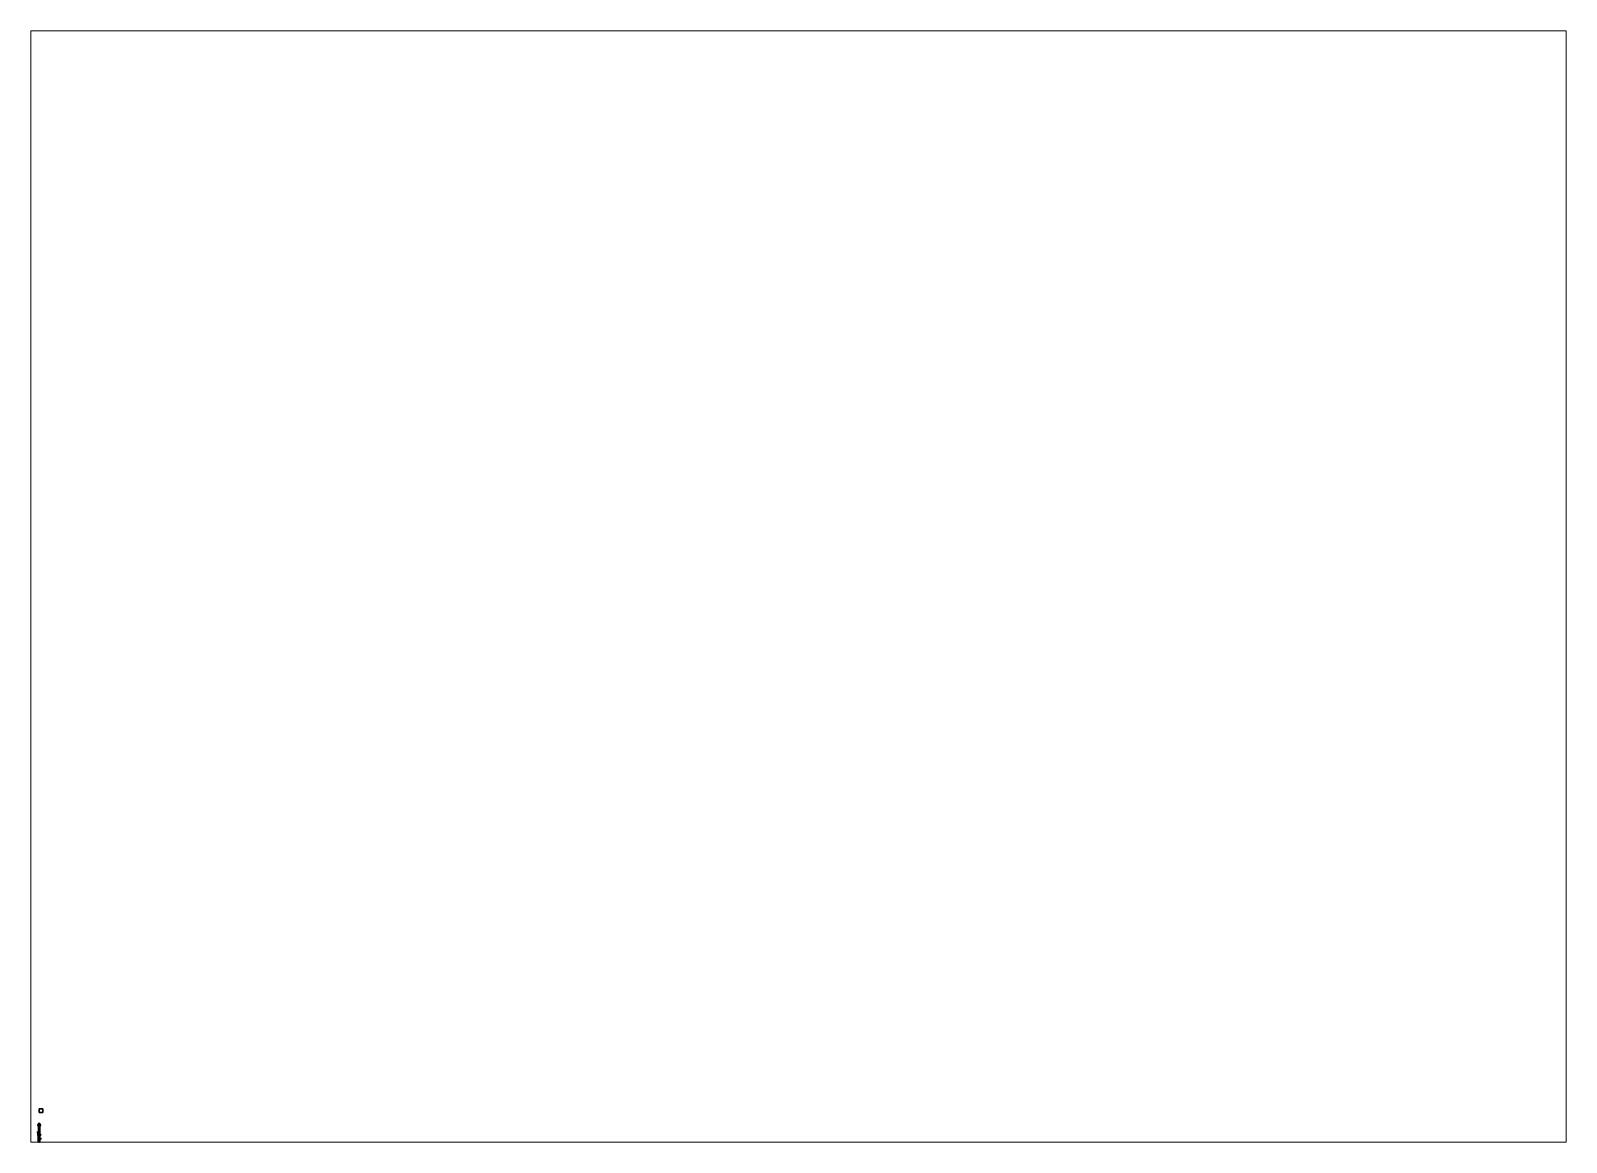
# Paper-space layout 'Layout1' of a CAD drawing. Header units: millimetres. Extents: x 28 to 251, y 20 to 181.
# The model-space entities are those that its viewports show. They can reach past a viewport. Long polylines and large blocks are cut down to what shows.
import ezdxf

# ---------------------------------------------------------------- set-up
doc = ezdxf.new("R2010")
doc.units = ezdxf.units.MM
for name, color, linetype in [('mas_38', 7, 'Continuous'), ('mg_hotchkiss', 7, 'Continuous'), ('mg_sleeve', 5, 'Continuous'), ('mg_tripod', 7, 'Continuous'), ('mg_turret', 2, 'Continuous'), ('mle1924_29', 7, 'Continuous'), ('pistol', 7, 'Continuous'), ('rifle_lebel', 7, 'Continuous'), ('rifle_mas', 7, 'Continuous'), ('scope', 2, 'Continuous')]:
    doc.layers.add(name, color=color, linetype=linetype)

msp = doc.modelspace()

# ---------------------------------------------------------------- linework, layer by layer
for points in [[(1, 3.96, -4.42), (1, 3.96, -5.42), (0, 3.96, -5.42), (0, 3.96, -4.42)], [(1, 3.96, -5.42), (1, 2.96, -5.42), (0, 2.96, -5.42), (0, 3.96, -5.42)], [(0, 3.96, -5.42), (0, 2.96, -5.42), (0, 2.96, -4.42), (0, 3.96, -4.42)], [(0, 3.96, -4.42), (0, 2.96, -4.42), (1, 2.96, -4.42), (1, 3.96, -4.42)], [(0, 2.96, -4.42), (0, 2.96, -5.42), (1, 2.96, -5.42), (1, 2.96, -4.42)], [(1, 2.96, -4.42), (1, 2.96, -5.42), (1, 3.96, -5.42), (1, 3.96, -4.42)]]:
    msp.add_3dface(points)
at = {"layer": 'mas_38'}
for points in [[(-0.1, -0.09, -0.24), (-0.1, -0.16, -0.73), (-0.1, -0.3, -1.08), (-0.1, -0.67, -0.18)], [(0, -0.11, -0.15), (-0.1, -0.09, -0.24), (-0.1, -0.67, -0.18), (0, -0.74, -0.11)], [(0.1, -0.09, -0.24), (0.1, -0.09, -0.24), (-0.1, -0.09, -0.24), (0, -0.11, -0.15)], [(0.1, -0.09, -0.24), (0.1, -0.16, -0.73), (-0.1, -0.16, -0.73), (-0.1, -0.09, -0.24)], [(-0.1, -0.16, -0.73), (-0.1, -0.16, -1.13), (-0.1, -0.21, -1.13), (-0.1, -0.3, -1.08)], [(0.1, -0.16, -0.73), (0.1, -0.16, -1.13), (-0.1, -0.16, -1.13), (-0.1, -0.16, -0.73)], [(0.1, -0.16, -1.13), (0, -0.18, -1.18), (0, -0.18, -1.18), (-0.1, -0.16, -1.13)], [(-0.1, -0.16, -1.13), (0, -0.18, -1.18), (0, -0.18, -1.18), (-0.1, -0.21, -1.13)], [(0, -0.18, -1.18), (0, -0.23, -1.18), (0, -0.23, -1.18), (-0.1, -0.21, -1.13)], [(-0.1, -0.21, -1.13), (0, -0.23, -1.18), (0, -0.34, -1.15), (-0.1, -0.3, -1.08)], [(-0.1, -0.67, -0.18), (-0.1, -0.3, -1.08), (-0.1, -0.99, -0.64), (-0.1, -0.99, -0.24)], [(-0.1, -0.3, -1.08), (0, -0.34, -1.15), (0, -0.99, -0.86), (-0.1, -0.99, -0.64)], [(0, -0.74, -0.11), (-0.1, -0.67, -0.18), (-0.1, -0.99, -0.24), (0, -0.99, -0.11)], [(-0.1, -0.99, -0.24), (-0.1, -0.99, -0.64), (-0.1, -1.68, -0.39), (-0.1, -1.68, -0.14)], [(0, -0.99, -0.11), (-0.1, -0.99, -0.24), (-0.1, -1.68, -0.14), (0, -1.68, -0.04)], [(-0.1, -0.99, -0.64), (0, -0.99, -0.86), (-0.08, -1.68, -0.54), (-0.1, -1.68, -0.39)], [(-0.1, -1.68, -0.14), (-0.1, -1.68, -0.39), (-0.1, -2.39, -0.21), (-0.1, -2.37, -0.01)], [(0, -1.68, -0.04), (-0.1, -1.68, -0.14), (-0.1, -2.37, -0.01), (0, -2.35, 0.03)], [(-0.1, -2.39, -0.21), (-0.08, -1.68, -0.54), (-0.08, -2.39, -0.21), (-0.1, -2.39, -0.21)], [(-0.1, -1.68, -0.39), (-0.08, -1.68, -0.54), (-0.1, -2.39, -0.21), (-0.1, -1.68, -0.39)], [(-0.08, -2.37, -0.01), (0, -2.35, 0.03), (0, -2.35, 0.03), (-0.1, -2.37, -0.01)], [(-0.1, -2.37, -0.01), (-0.1, -2.39, -0.21), (-0.1, -3.75, -0.11), (-0.1, -4.15, 0.12)], [(-0.08, -2.37, -0.01), (-0.1, -2.37, -0.01), (-0.1, -4.15, 0.12), (-0.08, -4.15, 0.12)], [(-0.1, -2.39, -0.21), (-0.08, -2.39, -0.21), (-0.08, -3.75, -0.11), (-0.1, -3.75, -0.11)], [(-0.1, -4.15, 0.12), (-0.1, -3.75, -0.11), (-0.1, -4.26, -0.08), (-0.1, -4.26, 0.12)], [(-0.1, -3.75, -0.11), (-0.08, -3.75, -0.11), (-0.08, -4.26, -0.08), (-0.1, -4.26, -0.08)], [(-0.08, -4.15, 0.12), (-0.1, -4.15, 0.12), (-0.1, -4.26, 0.12), (-0.08, -4.26, 0.12)], [(0, -0.99, -0.86), (0, -0.99, -0.86), (0, -1.68, -0.6), (-0.08, -1.68, -0.54)], [(-0.08, -2.39, -0.21), (-0.08, -1.68, -0.54), (-0.08, -2.4, -0.39), (-0.08, -2.39, -0.21)], [(-0.08, -2.4, -0.39), (0, -1.68, -0.6), (-0.08, -1.68, -0.54), (-0.08, -2.4, -0.39)], [(0, -1.68, -0.6), (0.08, -2.4, -0.39), (0.08, -2.4, -0.39), (-0.08, -2.4, -0.39)], [(0.08, -2.37, -0.01), (0, -2.35, 0.03), (0, -2.35, 0.03), (-0.08, -2.37, -0.01)], [(-0.08, -2.59, 0.05), (-0.08, -2.37, -0.01), (-0.08, -4.15, 0.12)], [(0.08, -2.59, 0.05), (0.08, -2.37, -0.01), (-0.08, -2.37, -0.01), (-0.08, -2.59, 0.05)], [(-0.08, -2.39, -0.21), (-0.08, -2.4, -0.39), (-0.08, -3.66, -0.29), (-0.08, -3.75, -0.11)], [(-0.08, -2.4, -0.39), (-0.07, -2.4, -0.39), (-0.07, -3.12, -0.33)], [(-0.08, -3.66, -0.29), (-0.08, -2.4, -0.39), (-0.07, -3.12, -0.33), (-0.07, -3.47, -0.3)], [(-0.08, -2.63, 0.08), (-0.08, -2.59, 0.05), (-0.08, -4.15, 0.12)], [(0.08, -2.63, 0.08), (0.08, -2.59, 0.05), (-0.08, -2.59, 0.05), (-0.08, -2.63, 0.08)], [(-0.08, -2.63, 0.14), (-0.08, -2.63, 0.08), (-0.08, -4.15, 0.12), (-0.08, -4.26, 0.14)], [(0.08, -4.26, 0.14), (0.08, -2.63, 0.14), (-0.08, -2.63, 0.14), (-0.08, -4.26, 0.14)], [(0.08, -2.63, 0.14), (0.08, -2.63, 0.08), (-0.08, -2.63, 0.08), (-0.08, -2.63, 0.14)], [(-0.07, -3.47, -0.3), (-0.07, -3.66, -0.29), (-0.08, -3.66, -0.29)], [(-0.08, -3.75, -0.11), (-0.08, -3.66, -0.29), (-0.08, -4.19, -0.23), (-0.08, -4.26, -0.08)], [(-0.08, -3.66, -0.29), (-0.08, -3.66, -0.42), (-0.08, -4.19, -0.35), (-0.08, -4.19, -0.23)], [(-0.08, -3.66, -0.42), (-0.07, -3.78, -0.4), (-0.07, -4.07, -0.37), (-0.08, -4.19, -0.35)], [(0.08, -3.66, -0.42), (0.07, -3.78, -0.4), (-0.07, -3.78, -0.4), (-0.08, -3.66, -0.42)], [(-0.08, -3.66, -0.42), (-0.08, -3.66, -0.29), (-0.07, -3.66, -0.29), (-0.07, -3.66, -0.42)], [(0.07, -4.07, -0.37), (0.08, -4.19, -0.35), (-0.08, -4.19, -0.35), (-0.07, -4.07, -0.37)], [(-0.08, -4.26, 0.14), (-0.08, -4.15, 0.12), (-0.08, -4.26, 0.12), (-0.08, -4.26, 0.14)], [(0.08, -4.19, -0.35), (0.08, -4.19, -0.23), (-0.08, -4.19, -0.23), (-0.08, -4.19, -0.35)], [(0.08, -4.19, -0.23), (0.08, -4.26, -0.08), (-0.08, -4.26, -0.08), (-0.08, -4.19, -0.23)], [(-0.07, -2.4, -0.39), (-0.07, -2.75, -0.46), (-0.07, -3.12, -0.33)], [(0.07, -2.4, -0.39), (0.07, -2.75, -0.46), (-0.07, -2.75, -0.46), (-0.07, -2.4, -0.39)], [(-0.07, -2.75, -0.54), (-0.07, -2.59, -1.14), (-0.07, -3.05, -1.12), (-0.07, -3.1, -0.71)], [(0.07, -2.59, -1.14), (0.07, -3.05, -1.12), (-0.07, -3.05, -1.12), (-0.07, -2.59, -1.14)], [(0.07, -2.75, -0.54), (0.07, -2.59, -1.14), (-0.07, -2.59, -1.14), (-0.07, -2.75, -0.54)], [(-0.07, -2.75, -0.46), (-0.07, -2.75, -0.54), (-0.07, -3.1, -0.71), (-0.07, -3.13, -0.62)], [(-0.07, -3.12, -0.33), (-0.07, -2.75, -0.46), (-0.07, -3.13, -0.62), (-0.07, -3.14, -0.51)], [(0.07, -2.75, -0.46), (0.07, -2.75, -0.54), (-0.07, -2.75, -0.54), (-0.07, -2.75, -0.46)], [(0.07, -3.05, -1.12), (0.07, -3.1, -0.71), (-0.07, -3.1, -0.71), (-0.07, -3.05, -1.12)], [(0.07, -3.1, -0.71), (0.07, -3.13, -0.62), (-0.07, -3.13, -0.62), (-0.07, -3.1, -0.71)], [(0.07, -3.12, -0.33), (-0.07, -3.12, -0.33), (-0.07, -3.14, -0.51), (0.07, -3.14, -0.51)], [(-0.07, -3.12, -0.33), (0.07, -3.12, -0.33), (0.07, -3.21, -0.33), (-0.07, -3.21, -0.33)], [(-0.07, -3.14, -0.51), (-0.07, -3.13, -0.62), (-0.07, -3.21, -0.59)], [(-0.07, -3.21, -0.59), (-0.07, -3.13, -0.62), (-0.07, -3.38, -0.6)], [(0.07, -3.13, -0.62), (0.07, -3.38, -0.6), (-0.07, -3.38, -0.6), (-0.07, -3.13, -0.62)], [(0.07, -3.14, -0.51), (-0.07, -3.14, -0.51), (-0.07, -3.21, -0.59), (0.07, -3.21, -0.59)], [(-0.07, -3.31, -0.32), (-0.07, -3.21, -0.33), (-0.07, -3.19, -0.42), (-0.07, -3.26, -0.42)], [(-0.07, -3.26, -0.42), (-0.07, -3.19, -0.42), (-0.07, -3.26, -0.52), (-0.07, -3.3, -0.52)], [(-0.07, -3.21, -0.33), (0.07, -3.21, -0.33), (0.07, -3.19, -0.42), (-0.07, -3.19, -0.42)], [(-0.07, -3.19, -0.42), (0.07, -3.19, -0.42), (0.07, -3.26, -0.52), (-0.07, -3.26, -0.52)], [(-0.07, -3.21, -0.59), (-0.07, -3.38, -0.6), (-0.07, -3.52, -0.57)], [(0.07, -3.21, -0.59), (-0.07, -3.21, -0.59), (-0.07, -3.52, -0.57), (0.07, -3.52, -0.57)], [(0.07, -3.31, -0.32), (-0.07, -3.31, -0.32), (-0.07, -3.26, -0.42), (0.07, -3.26, -0.42)], [(0.07, -3.26, -0.42), (-0.07, -3.26, -0.42), (-0.07, -3.3, -0.52), (0.07, -3.3, -0.52)], [(0.07, -3.47, -0.3), (-0.07, -3.47, -0.3), (-0.07, -3.31, -0.32), (0.07, -3.31, -0.32)], [(-0.07, -3.52, -0.57), (-0.07, -3.38, -0.6), (-0.07, -3.55, -0.58)], [(0.07, -3.38, -0.6), (0.07, -3.55, -0.58), (-0.07, -3.55, -0.58), (-0.07, -3.38, -0.6)], [(-0.07, -3.57, -0.42), (-0.07, -3.66, -0.42), (-0.07, -3.66, -0.29), (-0.07, -3.47, -0.3)], [(0.07, -3.57, -0.42), (-0.07, -3.57, -0.42), (-0.07, -3.47, -0.3), (0.07, -3.47, -0.3)], [(-0.07, -3.52, -0.57), (-0.07, -3.55, -0.58), (-0.07, -3.6, -0.48), (-0.07, -3.56, -0.48)], [(0.07, -3.52, -0.57), (-0.07, -3.52, -0.57), (-0.07, -3.56, -0.48), (0.07, -3.56, -0.48)], [(0.07, -3.55, -0.58), (0.07, -3.6, -0.48), (-0.07, -3.6, -0.48), (-0.07, -3.55, -0.58)], [(-0.07, -3.56, -0.48), (-0.07, -3.6, -0.48), (-0.07, -3.66, -0.42), (-0.07, -3.57, -0.42)], [(0.07, -3.56, -0.48), (-0.07, -3.56, -0.48), (-0.07, -3.57, -0.42), (0.07, -3.57, -0.42)], [(0.07, -3.6, -0.48), (0.07, -3.66, -0.42), (-0.07, -3.66, -0.42), (-0.07, -3.6, -0.48)], [(-0.07, -3.78, -0.4), (-0.07, -3.96, -1.82), (-0.07, -4.28, -1.77), (-0.07, -4.07, -0.37)], [(-0.07, -3.78, -0.4), (0.07, -3.78, -0.4), (0.07, -3.96, -1.82), (-0.07, -3.96, -1.82)], [(-0.07, -3.96, -1.82), (0.07, -3.96, -1.82), (0.07, -4.28, -1.77), (-0.07, -4.28, -1.77)], [(-0.07, -4.28, -1.77), (0.07, -4.28, -1.77), (0.07, -4.07, -0.37), (-0.07, -4.07, -0.37)], [(0.1, -0.09, -0.24), (0, -0.11, -0.15), (0, -0.74, -0.11), (0.1, -0.67, -0.18)], [(0.1, -0.21, -1.13), (0, -0.18, -1.18), (0, -0.18, -1.18), (0.1, -0.16, -1.13)], [(0, -0.23, -1.18), (0, -0.18, -1.18), (0, -0.18, -1.18), (0.1, -0.21, -1.13)], [(0, -0.23, -1.18), (0.1, -0.21, -1.13), (0.1, -0.3, -1.08), (0, -0.34, -1.15)], [(0, -0.34, -1.15), (0.1, -0.3, -1.08), (0.1, -0.99, -0.64), (0, -0.99, -0.86)], [(0.1, -0.67, -0.18), (0, -0.74, -0.11), (0, -0.99, -0.11), (0.1, -0.99, -0.24)], [(0.1, -0.99, -0.24), (0, -0.99, -0.11), (0, -1.68, -0.04), (0.1, -1.68, -0.14)], [(0, -0.99, -0.86), (0.1, -0.99, -0.64), (0.1, -1.68, -0.39), (0.08, -1.68, -0.54)], [(0, -0.99, -0.86), (0, -0.99, -0.86), (0.08, -1.68, -0.54), (0, -1.68, -0.6)], [(0.1, -1.68, -0.14), (0, -1.68, -0.04), (0, -2.35, 0.03), (0.1, -2.37, -0.01)], [(0, -1.68, -0.6), (0.08, -1.68, -0.54), (0.08, -1.68, -0.54), (0.08, -2.4, -0.39)], [(0.1, -2.37, -0.01), (0, -2.35, 0.03), (0, -2.35, 0.03), (0.08, -2.37, -0.01)], [(0.07, -2.75, -0.46), (0.07, -2.4, -0.39), (0.07, -3.12, -0.33)], [(0.07, -2.4, -0.39), (0.08, -2.4, -0.39), (0.07, -3.12, -0.33)], [(0.08, -2.4, -0.39), (0.08, -3.66, -0.29), (0.07, -3.47, -0.3), (0.07, -3.12, -0.33)], [(0.07, -2.59, -1.14), (0.07, -2.75, -0.54), (0.07, -3.1, -0.71), (0.07, -3.05, -1.12)], [(0.07, -2.75, -0.54), (0.07, -2.75, -0.46), (0.07, -3.13, -0.62), (0.07, -3.1, -0.71)], [(0.07, -2.75, -0.46), (0.07, -3.12, -0.33), (0.07, -3.14, -0.51), (0.07, -3.13, -0.62)], [(0.07, -3.13, -0.62), (0.07, -3.14, -0.51), (0.07, -3.21, -0.59)], [(0.07, -3.13, -0.62), (0.07, -3.21, -0.59), (0.07, -3.38, -0.6)], [(0.07, -3.21, -0.33), (0.07, -3.31, -0.32), (0.07, -3.26, -0.42), (0.07, -3.19, -0.42)], [(0.07, -3.19, -0.42), (0.07, -3.26, -0.42), (0.07, -3.3, -0.52), (0.07, -3.26, -0.52)], [(0.07, -3.38, -0.6), (0.07, -3.21, -0.59), (0.07, -3.52, -0.57)], [(0.07, -3.38, -0.6), (0.07, -3.52, -0.57), (0.07, -3.55, -0.58)], [(0.07, -3.66, -0.42), (0.07, -3.57, -0.42), (0.07, -3.47, -0.3), (0.07, -3.66, -0.29)], [(0.07, -3.47, -0.3), (0.08, -3.66, -0.29), (0.07, -3.66, -0.29)], [(0.07, -3.55, -0.58), (0.07, -3.52, -0.57), (0.07, -3.56, -0.48), (0.07, -3.6, -0.48)], [(0.07, -3.6, -0.48), (0.07, -3.56, -0.48), (0.07, -3.57, -0.42), (0.07, -3.66, -0.42)], [(0.07, -3.78, -0.4), (0.08, -3.66, -0.42), (0.08, -4.19, -0.35), (0.07, -4.07, -0.37)], [(0.07, -3.66, -0.42), (0.07, -3.66, -0.29), (0.08, -3.66, -0.29), (0.08, -3.66, -0.42)], [(0.07, -3.96, -1.82), (0.07, -3.78, -0.4), (0.07, -4.07, -0.37), (0.07, -4.28, -1.77)], [(0.08, -1.68, -0.54), (0.08, -2.39, -0.21), (0.08, -2.39, -0.21), (0.08, -2.4, -0.39)], [(0.08, -1.68, -0.54), (0.1, -2.39, -0.21), (0.1, -2.39, -0.21), (0.08, -2.39, -0.21)], [(0.08, -1.68, -0.54), (0.1, -1.68, -0.39), (0.1, -1.68, -0.39), (0.1, -2.39, -0.21)], [(0.08, -2.37, -0.01), (0.08, -2.59, 0.05), (0.08, -4.15, 0.12)], [(0.1, -2.37, -0.01), (0.08, -2.37, -0.01), (0.08, -4.15, 0.12), (0.1, -4.15, 0.12)], [(0.08, -2.4, -0.39), (0.08, -2.39, -0.21), (0.08, -3.75, -0.11), (0.08, -3.66, -0.29)], [(0.08, -2.39, -0.21), (0.1, -2.39, -0.21), (0.1, -3.75, -0.11), (0.08, -3.75, -0.11)], [(0.08, -2.59, 0.05), (0.08, -2.63, 0.08), (0.08, -4.15, 0.12)], [(0.08, -2.63, 0.08), (0.08, -2.63, 0.14), (0.08, -4.26, 0.14), (0.08, -4.15, 0.12)], [(0.08, -3.66, -0.29), (0.08, -3.75, -0.11), (0.08, -4.26, -0.08), (0.08, -4.19, -0.23)], [(0.08, -3.66, -0.42), (0.08, -3.66, -0.29), (0.08, -4.19, -0.23), (0.08, -4.19, -0.35)], [(0.08, -3.75, -0.11), (0.1, -3.75, -0.11), (0.1, -4.26, -0.08), (0.08, -4.26, -0.08)], [(0.08, -4.15, 0.12), (0.08, -4.26, 0.14), (0.08, -4.26, 0.14), (0.08, -4.26, 0.12)], [(0.1, -4.15, 0.12), (0.08, -4.15, 0.12), (0.08, -4.26, 0.12), (0.1, -4.26, 0.12)], [(0.1, -0.16, -0.73), (0.1, -0.09, -0.24), (0.1, -0.67, -0.18), (0.1, -0.3, -1.08)], [(0.1, -0.16, -1.13), (0.1, -0.16, -0.73), (0.1, -0.3, -1.08), (0.1, -0.21, -1.13)], [(0.1, -0.3, -1.08), (0.1, -0.67, -0.18), (0.1, -0.99, -0.24), (0.1, -0.99, -0.64)], [(0.1, -0.99, -0.64), (0.1, -0.99, -0.24), (0.1, -1.68, -0.14), (0.1, -1.68, -0.39)], [(0.1, -1.68, -0.39), (0.1, -1.68, -0.14), (0.1, -2.37, -0.01), (0.1, -2.39, -0.21)], [(0.1, -2.39, -0.21), (0.1, -2.37, -0.01), (0.1, -4.15, 0.12), (0.1, -3.75, -0.11)], [(0.1, -3.75, -0.11), (0.1, -4.15, 0.12), (0.1, -4.26, 0.12), (0.1, -4.26, -0.08)], [(0.1, -4.26, -0.08), (0.1, -4.26, 0.12), (-0.1, -4.26, 0.12), (-0.1, -4.26, -0.08)], [(-0.06, -4.26, 0.06), (-0.08, -4.26), (-0.08, -4.45), (-0.06, -4.45, 0.06)], [(-0.08, -4.26), (-0.06, -4.26, -0.06), (-0.06, -4.45, -0.06), (-0.08, -4.45)], [(0.08, -4.26, 0.12), (0.08, -4.26, 0.14), (-0.08, -4.26, 0.14), (-0.08, -4.26, 0.12)], [(-0.05, -4.5, -0.05), (-0.07, -4.5), (-0.08, -4.45), (-0.06, -4.45, -0.06)], [(-0.07, -4.5), (-0.05, -4.5, 0.05), (-0.06, -4.45, 0.06), (-0.08, -4.45)], [(-0.05, -4.5, 0.05), (-0.07, -4.5), (-0.07, -6.3), (-0.05, -6.3, 0.05)], [(-0.07, -4.5), (-0.05, -4.5, -0.05), (-0.05, -6.3, -0.05), (-0.07, -6.3)], [(-0.05, -6.3, 0.05), (-0.07, -6.3), (-0.05, -6.3, -0.05), (0, -6.3, 0.07)], [(0, -4.26, 0.08), (-0.06, -4.26, 0.06), (-0.06, -4.45, 0.06), (0, -4.45, 0.08)], [(-0.06, -4.26, -0.06), (0, -4.26, -0.08), (0, -4.45, -0.08), (-0.06, -4.45, -0.06)], [(0, -4.5, -0.07), (-0.05, -4.5, -0.05), (-0.06, -4.45, -0.06), (0, -4.45, -0.08)], [(-0.05, -4.5, 0.05), (0, -4.5, 0.06), (0, -4.45, 0.08), (-0.06, -4.45, 0.06)], [(0, -4.5, 0.07), (-0.05, -4.5, 0.05), (-0.05, -6.3, 0.05), (0, -6.3, 0.07)], [(-0.05, -4.5, -0.05), (0, -4.5, -0.07), (0, -6.3, -0.07), (-0.05, -6.3, -0.05)], [(0, -6.3, 0.07), (-0.05, -6.3, -0.05), (0, -6.3, -0.07), (0.05, -6.3, 0.05)], [(-0.01, -6.19, 0.23), (-0.01, -6.13, 0.05), (-0.01, -6.26, 0.05), (-0.01, -6.26, 0.21)], [(0.06, -4.26, 0.06), (0, -4.26, 0.08), (0, -4.45, 0.08), (0.06, -4.45, 0.06)], [(0, -4.26, -0.08), (0.06, -4.26, -0.06), (0.06, -4.45, -0.06), (0, -4.45, -0.08)], [(0.05, -4.5, -0.05), (0, -4.5, -0.07), (0, -4.45, -0.08), (0.06, -4.45, -0.06)], [(0, -4.5, 0.06), (0.05, -4.5, 0.05), (0.06, -4.45, 0.06), (0, -4.45, 0.08)], [(0.05, -4.5, 0.05), (0, -4.5, 0.07), (0, -6.3, 0.07), (0.05, -6.3, 0.05)], [(0, -4.5, -0.07), (0.05, -4.5, -0.05), (0.05, -6.3, -0.05), (0, -6.3, -0.07)], [(0.05, -6.3, 0.05), (0, -6.3, -0.07), (0.05, -6.3, -0.05), (0.07, -6.3)], [(0.01, -6.13, 0.05), (0.01, -6.19, 0.23), (0.01, -6.26, 0.21), (0.01, -6.26, 0.05)], [(0.07, -4.5), (0.05, -4.5, -0.05), (0.06, -4.45, -0.06), (0.08, -4.45)], [(0.05, -4.5, 0.05), (0.07, -4.5), (0.08, -4.45), (0.06, -4.45, 0.06)], [(0.07, -4.5), (0.05, -4.5, 0.05), (0.05, -6.3, 0.05), (0.07, -6.3)], [(0.05, -4.5, -0.05), (0.07, -4.5), (0.07, -6.3), (0.05, -6.3, -0.05)], [(0.08, -4.26), (0.06, -4.26, 0.06), (0.06, -4.45, 0.06), (0.08, -4.45)], [(0.06, -4.26, -0.06), (0.08, -4.26), (0.08, -4.45), (0.06, -4.45, -0.06)]]:
    msp.add_3dface(points, dxfattribs=at)
at = {"layer": 'mg_hotchkiss'}
for points in [[(-0.15, -3.35, -0.91), (-0.15, -3.44, -0.91), (-0.15, -3.56, 0.14), (-0.15, -3.05, -0.4)], [(-0.15, -3.05, -0.4), (-0.15, -3.56, 0.14), (0.15, -3.56, 0.14), (0.15, -3.05, -0.4)], [(-0.15, -3.13, -0.7), (-0.15, -3.35, -0.91), (-0.15, -3.05, -0.4), (-0.15, -3.05, -0.52)], [(0.15, -3.05, -0.52), (0.15, -3.13, -0.7), (-0.15, -3.13, -0.7), (-0.15, -3.05, -0.52)], [(-0.15, -3.05, -0.52), (-0.15, -3.05, -0.4), (0.15, -3.05, -0.4), (0.15, -3.05, -0.52)], [(0.15, -3.13, -0.7), (0.15, -3.35, -0.91), (-0.15, -3.35, -0.91), (-0.15, -3.13, -0.7)], [(0.15, -3.35, -0.91), (0.15, -3.44, -0.91), (-0.15, -3.44, -0.91), (-0.15, -3.35, -0.91)], [(-0.15, -3.44, -0.95), (-0.15, -5.07, -0.95), (-0.15, -6.49, 0.14), (-0.15, -6.01, 0.14)], [(0.15, -3.44, -0.95), (0.15, -5.07, -0.95), (-0.15, -5.07, -0.95), (-0.15, -3.44, -0.95)], [(-0.15, -3.61, 0.16), (-0.15, -3.44, -0.95), (-0.15, -6.01, 0.14), (-0.15, -5.9, 0.16)], [(-0.15, -3.44, -0.91), (-0.15, -3.44, -0.95), (-0.15, -3.61, 0.16), (-0.15, -3.56, 0.14)], [(0.15, -3.44, -0.91), (0.15, -3.44, -0.95), (-0.15, -3.44, -0.95), (-0.15, -3.44, -0.91)], [(-0.15, -3.56, 0.14), (-0.15, -3.61, 0.16), (0.15, -3.61, 0.16), (0.15, -3.56, 0.14)], [(0.15, -5.9, 0.16), (0.15, -3.61, 0.16), (-0.15, -3.61, 0.16), (-0.15, -5.9, 0.16)], [(-0.1, -2.65, -0.36), (-0.1, -2.65, -0.26), (-0.1, -2.54, -0.25), (-0.1, -2.53, -0.36)], [(-0.1, -2.68, -0.46), (-0.1, -2.65, -0.36), (-0.1, -2.53, -0.36), (-0.1, -2.53, -0.51)], [(-0.1, -2.66, -0.56), (-0.1, -2.68, -0.46), (-0.1, -2.53, -0.51), (-0.1, -2.54, -0.66)], [(-0.1, -2.53, -0.36), (-0.1, -2.54, -0.25), (0.1, -2.54, -0.25), (0.1, -2.53, -0.36)], [(-0.1, -2.53, -0.51), (-0.1, -2.53, -0.36), (0.1, -2.53, -0.36), (0.1, -2.53, -0.51)], [(-0.1, -2.54, -0.66), (-0.1, -2.53, -0.51), (0.1, -2.53, -0.51), (0.1, -2.54, -0.66)], [(-0.1, -2.65, -0.26), (-0.1, -2.66, -0.15), (-0.1, -2.59, -0.07), (-0.1, -2.54, -0.25)], [(-0.1, -2.66, -0.74), (-0.1, -2.66, -0.56), (-0.1, -2.54, -0.66), (-0.1, -2.57, -0.76)], [(-0.1, -2.54, -0.25), (-0.1, -2.59, -0.07), (0.1, -2.59, -0.07), (0.1, -2.54, -0.25)], [(-0.1, -2.57, -0.76), (-0.1, -2.54, -0.66), (0.1, -2.54, -0.66), (0.1, -2.57, -0.76)], [(-0.1, -2.74, -0.88), (-0.1, -2.66, -0.74), (-0.1, -2.57, -0.76), (-0.1, -2.66, -0.94)], [(-0.1, -2.66, -0.94), (-0.1, -2.57, -0.76), (0.1, -2.57, -0.76), (0.1, -2.66, -0.94)], [(-0.1, -2.66, -0.15), (-0.1, -2.72, -0.05), (-0.1, -2.66, 0.04), (-0.1, -2.59, -0.07)], [(-0.1, -2.59, -0.07), (-0.1, -2.66, 0.04), (0.1, -2.66, 0.04), (0.1, -2.59, -0.07)], [(0.1, -2.65, -0.26), (0.1, -2.66, -0.15), (-0.1, -2.66, -0.15), (-0.1, -2.65, -0.26)], [(0.1, -2.65, -0.36), (0.1, -2.65, -0.26), (-0.1, -2.65, -0.26), (-0.1, -2.65, -0.36)], [(0.1, -2.68, -0.46), (0.1, -2.65, -0.36), (-0.1, -2.65, -0.36), (-0.1, -2.68, -0.46)], [(-0.1, -2.72, -0.05), (-0.1, -2.81), (-0.1, -2.8, 0.12), (-0.1, -2.66, 0.04)], [(-0.1, -2.84, -0.94), (-0.1, -2.74, -0.88), (-0.1, -2.66, -0.94), (-0.1, -2.77, -1.03)], [(-0.1, -2.66, 0.04), (-0.1, -2.8, 0.12), (0.1, -2.8, 0.12), (0.1, -2.66, 0.04)], [(-0.1, -2.77, -1.03), (-0.1, -2.66, -0.94), (0.1, -2.66, -0.94), (0.1, -2.77, -1.03)], [(0.1, -2.66, -0.15), (0.1, -2.72, -0.05), (-0.1, -2.72, -0.05), (-0.1, -2.66, -0.15)], [(0.1, -2.66, -0.56), (0.1, -2.68, -0.46), (-0.1, -2.68, -0.46), (-0.1, -2.66, -0.56)], [(0.1, -2.66, -0.74), (0.1, -2.66, -0.56), (-0.1, -2.66, -0.56), (-0.1, -2.66, -0.74)], [(0.1, -2.74, -0.88), (0.1, -2.66, -0.74), (-0.1, -2.66, -0.74), (-0.1, -2.74, -0.88)], [(0.1, -2.72, -0.05), (0.1, -2.81), (-0.1, -2.81), (-0.1, -2.72, -0.05)], [(0.1, -2.84, -0.94), (0.1, -2.74, -0.88), (-0.1, -2.74, -0.88), (-0.1, -2.84, -0.94)], [(-0.1, -2.93, -0.94), (-0.1, -2.84, -0.94), (-0.1, -2.77, -1.03), (-0.1, -2.89, -1.05)], [(-0.1, -2.89, -1.05), (-0.1, -2.77, -1.03), (0.1, -2.77, -1.03), (0.1, -2.89, -1.05)], [(-0.1, -2.81), (-0.1, -2.92), (-0.1, -2.94, 0.12), (-0.1, -2.8, 0.12)], [(-0.1, -2.8, 0.12), (-0.1, -2.94, 0.12), (0.1, -2.94, 0.12), (0.1, -2.8, 0.12)], [(0.1, -2.81), (0.1, -2.92), (-0.1, -2.92), (-0.1, -2.81)], [(0.1, -2.93, -0.94), (0.1, -2.84, -0.94), (-0.1, -2.84, -0.94), (-0.1, -2.93, -0.94)], [(-0.1, -3.07, -0.85), (-0.1, -2.93, -0.94), (-0.1, -2.89, -1.05), (-0.1, -3.05, -1.01)], [(-0.1, -3.05, -1.01), (-0.1, -2.89, -1.05), (0.1, -2.89, -1.05), (0.1, -3.05, -1.01)], [(-0.1, -2.92), (-0.1, -3.03, -0.07), (-0.1, -3.08, 0.06), (-0.1, -2.94, 0.12)], [(0.1, -2.92), (0.1, -3.03, -0.07), (-0.1, -3.03, -0.07), (-0.1, -2.92)], [(0.1, -3.07, -0.85), (0.1, -2.93, -0.94), (-0.1, -2.93, -0.94), (-0.1, -3.07, -0.85)], [(-0.1, -2.94, 0.12), (-0.1, -3.08, 0.06), (0.1, -3.08, 0.06), (0.1, -2.94, 0.12)], [(-0.1, -3.03, -0.07), (-0.1, -3.11, -0.22), (-0.1, -3.21, -0.06), (-0.1, -3.08, 0.06)], [(0.1, -3.03, -0.07), (0.1, -3.11, -0.22), (-0.1, -3.11, -0.22), (-0.1, -3.03, -0.07)], [(-0.1, -3.13, -0.7), (-0.1, -3.07, -0.85), (-0.1, -3.05, -1.01), (-0.1, -3.28, -0.84)], [(-0.1, -3.28, -0.84), (-0.1, -3.05, -1.01), (0.1, -3.05, -1.01), (0.1, -3.28, -0.84)], [(0.1, -3.13, -0.7), (0.1, -3.07, -0.85), (-0.1, -3.07, -0.85), (-0.1, -3.13, -0.7)], [(-0.1, -3.08, 0.06), (-0.1, -3.21, -0.06), (0.1, -3.21, -0.06), (0.1, -3.08, 0.06)], [(-0.1, -3.11, -0.22), (-0.1, -3.12, -0.33), (-0.1, -3.33, -0.11), (-0.1, -3.21, -0.06)], [(0.1, -3.11, -0.22), (0.1, -3.12, -0.33), (-0.1, -3.12, -0.33), (-0.1, -3.11, -0.22)], [(-0.1, -3.21, -0.06), (-0.1, -3.33, -0.11), (0.1, -3.33, -0.11), (0.1, -3.21, -0.06)], [(0.1, -3.93, -1.7), (0.1, -3.95, -1.76), (-0.1, -3.95, -1.76), (-0.1, -3.93, -1.7)], [(-0.1, -3.95, -1.76), (-0.1, -4.18, -1.76), (-0.1, -4.18, -1.54), (-0.1, -3.93, -1.7)], [(-0.1, -3.93, -1.6), (-0.1, -3.98, -1.41), (0.1, -3.98, -1.41), (0.1, -3.93, -1.6)], [(-0.1, -3.93, -1.7), (-0.1, -4.18, -1.54), (-0.1, -3.98, -1.41), (-0.1, -3.93, -1.6)], [(0.1, -3.93, -1.6), (0.1, -3.93, -1.7), (-0.1, -3.93, -1.7), (-0.1, -3.93, -1.6)], [(-0.1, -4.01, -1.82), (-0.1, -4.11, -1.82), (-0.1, -4.18, -1.76), (-0.1, -3.95, -1.76)], [(0.1, -3.95, -1.76), (0.1, -4.01, -1.82), (-0.1, -4.01, -1.82), (-0.1, -3.95, -1.76)], [(0.1, -4.14, -1.16), (0.1, -3.98, -1.41), (-0.1, -3.98, -1.41), (-0.1, -4.14, -1.16)], [(-0.1, -3.98, -1.41), (-0.1, -4.18, -1.54), (-0.1, -4.29, -1.3), (-0.1, -4.14, -1.16)], [(-0.1, -4.1, -0.99), (-0.1, -4.52, -1.02), (-0.1, -4.62, -0.95), (-0.1, -4, -0.95)], [(0.1, -4, -0.95), (0.1, -4.1, -0.99), (-0.1, -4.1, -0.99), (-0.1, -4, -0.95)], [(0.1, -4.01, -1.82), (0.1, -4.11, -1.82), (-0.1, -4.11, -1.82), (-0.1, -4.01, -1.82)], [(-0.1, -4.14, -1.07), (-0.1, -4.39, -1.1), (-0.1, -4.52, -1.02), (-0.1, -4.1, -0.99)], [(0.1, -4.1, -0.99), (0.1, -4.14, -1.07), (-0.1, -4.14, -1.07), (-0.1, -4.1, -0.99)], [(-0.1, -4.18, -1.76), (-0.1, -4.11, -1.82), (0.1, -4.11, -1.82), (0.1, -4.18, -1.76)], [(-0.1, -4.14, -1.16), (-0.1, -4.29, -1.3), (-0.1, -4.35, -1.24), (-0.1, -4.14, -1.07)], [(0.1, -4.14, -1.07), (0.1, -4.14, -1.16), (-0.1, -4.14, -1.16), (-0.1, -4.14, -1.07)], [(-0.1, -4.14, -1.07), (-0.1, -4.35, -1.24), (0.1, -4.35, -1.24), (0.1, -4.14, -1.07)], [(-0.1, -4.14, -1.07), (-0.1, -4.35, -1.24), (-0.1, -4.39, -1.2), (-0.1, -4.39, -1.1)], [(0.1, -4.14, -1.07), (0.1, -4.35, -1.24), (-0.1, -4.35, -1.24), (-0.1, -4.14, -1.07)], [(-0.1, -4.18, -1.54), (-0.1, -4.18, -1.76), (0.1, -4.18, -1.76), (0.1, -4.18, -1.54)], [(-0.1, -4.29, -1.3), (-0.1, -4.18, -1.54), (0.1, -4.18, -1.54), (0.1, -4.29, -1.3)], [(0.1, -2.54, -0.25), (0.1, -2.65, -0.26), (0.1, -2.65, -0.36), (0.1, -2.53, -0.36)], [(0.1, -2.53, -0.36), (0.1, -2.65, -0.36), (0.1, -2.68, -0.46), (0.1, -2.53, -0.51)], [(0.1, -2.53, -0.51), (0.1, -2.68, -0.46), (0.1, -2.66, -0.56), (0.1, -2.54, -0.66)], [(0.1, -2.59, -0.07), (0.1, -2.66, -0.15), (0.1, -2.65, -0.26), (0.1, -2.54, -0.25)], [(0.1, -2.54, -0.66), (0.1, -2.66, -0.56), (0.1, -2.66, -0.74), (0.1, -2.57, -0.76)], [(0.1, -2.57, -0.76), (0.1, -2.66, -0.74), (0.1, -2.74, -0.88), (0.1, -2.66, -0.94)], [(0.1, -2.66, 0.04), (0.1, -2.72, -0.05), (0.1, -2.66, -0.15), (0.1, -2.59, -0.07)], [(0.1, -2.8, 0.12), (0.1, -2.81), (0.1, -2.72, -0.05), (0.1, -2.66, 0.04)], [(0.1, -2.66, -0.94), (0.1, -2.74, -0.88), (0.1, -2.84, -0.94), (0.1, -2.77, -1.03)], [(0.1, -2.77, -1.03), (0.1, -2.84, -0.94), (0.1, -2.93, -0.94), (0.1, -2.89, -1.05)], [(0.1, -2.94, 0.12), (0.1, -2.92), (0.1, -2.81), (0.1, -2.8, 0.12)], [(0.1, -2.89, -1.05), (0.1, -2.93, -0.94), (0.1, -3.07, -0.85), (0.1, -3.05, -1.01)], [(0.1, -3.08, 0.06), (0.1, -3.03, -0.07), (0.1, -2.92), (0.1, -2.94, 0.12)], [(0.1, -3.21, -0.06), (0.1, -3.11, -0.22), (0.1, -3.03, -0.07), (0.1, -3.08, 0.06)], [(0.1, -3.05, -1.01), (0.1, -3.07, -0.85), (0.1, -3.13, -0.7), (0.1, -3.28, -0.84)], [(0.1, -3.33, -0.11), (0.1, -3.12, -0.33), (0.1, -3.11, -0.22), (0.1, -3.21, -0.06)], [(0.1, -4.18, -1.54), (0.1, -4.18, -1.76), (0.1, -3.95, -1.76), (0.1, -3.93, -1.7)], [(0.1, -3.98, -1.41), (0.1, -4.18, -1.54), (0.1, -3.93, -1.7), (0.1, -3.93, -1.6)], [(0.1, -4.18, -1.76), (0.1, -4.11, -1.82), (0.1, -4.01, -1.82), (0.1, -3.95, -1.76)], [(0.1, -4.29, -1.3), (0.1, -4.18, -1.54), (0.1, -3.98, -1.41), (0.1, -4.14, -1.16)], [(0.1, -4.62, -0.95), (0.1, -4.52, -1.02), (0.1, -4.1, -0.99), (0.1, -4, -0.95)], [(0.1, -4.52, -1.02), (0.1, -4.39, -1.1), (0.1, -4.14, -1.07), (0.1, -4.1, -0.99)], [(0.1, -4.35, -1.24), (0.1, -4.29, -1.3), (0.1, -4.14, -1.16), (0.1, -4.14, -1.07)], [(0.1, -4.39, -1.2), (0.1, -4.35, -1.24), (0.1, -4.14, -1.07), (0.1, -4.39, -1.1)], [(0.15, -3.56, 0.14), (0.15, -3.44, -0.91), (0.15, -3.35, -0.91), (0.15, -3.05, -0.4)], [(0.15, -3.05, -0.4), (0.15, -3.35, -0.91), (0.15, -3.13, -0.7), (0.15, -3.05, -0.52)], [(0.15, -6.49, 0.14), (0.15, -5.07, -0.95), (0.15, -3.44, -0.95), (0.15, -6.01, 0.14)], [(0.15, -6.01, 0.14), (0.15, -3.44, -0.95), (0.15, -3.61, 0.16), (0.15, -5.9, 0.16)], [(0.15, -3.61, 0.16), (0.15, -3.44, -0.95), (0.15, -3.44, -0.91), (0.15, -3.56, 0.14)], [(-0.15, -5.07, -0.95), (-0.15, -5.12, -0.99), (-0.15, -7.62, 0.21), (-0.15, -7.17, 0.26)], [(0.15, -7.17, 0.26), (0.15, -5.07, -0.95), (-0.15, -5.07, -0.95), (-0.15, -7.17, 0.26)], [(0.15, -5.07, -0.95), (0.15, -5.12, -0.99), (-0.15, -5.12, -0.99), (-0.15, -5.07, -0.95)], [(-0.15, -6.49, 0.14), (-0.15, -5.07, -0.95), (-0.15, -7.17, 0.26)], [(-0.15, -7.17, 0.26), (-0.15, -5.07, -0.95), (0.15, -5.07, -0.95), (0.15, -7.17, 0.26)], [(-0.15, -5.12, -0.99), (-0.15, -8.28, -0.99), (-0.15, -8.28, 0.38), (-0.15, -7.62, 0.21)], [(0.15, -5.12, -0.99), (0.15, -8.28, -0.99), (-0.15, -8.28, -0.99), (-0.15, -5.12, -0.99)], [(-0.15, -5.9, 0.16), (-0.15, -6.01, 0.14), (0.15, -6.01, 0.14), (0.15, -5.9, 0.16)], [(-0.15, -6.01, 0.14), (-0.15, -6.49, 0.14), (0.15, -6.49, 0.14), (0.15, -6.01, 0.14)], [(-0.15, -6.55, 0.25), (-0.15, -6.49, 0.21), (-0.15, -7.17, 0.26), (-0.15, -6.69, 0.26)], [(0.15, -6.55, 0.25), (0.15, -6.49, 0.21), (-0.15, -6.49, 0.21), (-0.15, -6.55, 0.25)], [(0.15, -6.49, 0.21), (0.15, -6.49, 0.14), (-0.15, -6.49, 0.14), (-0.15, -6.49, 0.21)], [(0.15, -6.69, 0.26), (0.15, -6.55, 0.25), (-0.15, -6.55, 0.25), (-0.15, -6.69, 0.26)], [(-0.15, -6.69, 0.26), (-0.15, -7.17, 0.26), (0.15, -7.17, 0.26), (0.15, -6.69, 0.26)], [(-0.15, -7.17, 0.26), (-0.15, -7.62, 0.21), (0.15, -7.62, 0.21), (0.15, -7.17, 0.26)], [(-0.1, -4.35, -1.24), (-0.1, -4.29, -1.3), (0.1, -4.29, -1.3), (0.1, -4.35, -1.24)], [(-0.1, -4.35, -1.24), (-0.1, -4.47, -1.34), (-0.1, -4.49, -1.31), (-0.1, -4.39, -1.2)], [(0.1, -4.35, -1.24), (0.1, -4.47, -1.34), (-0.1, -4.47, -1.34), (-0.1, -4.35, -1.24)], [(-0.1, -4.39, -1.1), (-0.1, -4.39, -1.2), (0.1, -4.39, -1.2), (0.1, -4.39, -1.1)], [(-0.1, -4.52, -1.02), (-0.1, -4.39, -1.1), (0.1, -4.39, -1.1), (0.1, -4.52, -1.02)], [(-0.1, -4.39, -1.2), (-0.1, -4.49, -1.31), (0.1, -4.49, -1.31), (0.1, -4.39, -1.2)], [(-0.1, -4.47, -1.34), (-0.1, -4.72, -1.34), (-0.1, -4.7, -1.31), (-0.1, -4.49, -1.31)], [(0.1, -4.47, -1.34), (0.1, -4.72, -1.34), (-0.1, -4.72, -1.34), (-0.1, -4.47, -1.34)], [(-0.1, -4.49, -1.31), (-0.1, -4.7, -1.31), (0.1, -4.7, -1.31), (0.1, -4.49, -1.31)], [(-0.1, -4.62, -0.95), (-0.1, -4.52, -1.02), (0.1, -4.52, -1.02), (0.1, -4.62, -0.95)], [(-0.1, -4.66, -1.12), (-0.1, -4.66, -0.95), (-0.1, -4.63, -0.95), (-0.1, -4.63, -1.13)], [(-0.1, -4.63, -1.13), (-0.1, -4.63, -0.95), (0.1, -4.63, -0.95), (0.1, -4.63, -1.13)], [(-0.1, -4.7, -1.2), (-0.1, -4.63, -1.13), (0.1, -4.63, -1.13), (0.1, -4.7, -1.2)], [(-0.1, -4.72, -1.19), (-0.1, -4.66, -1.12), (-0.1, -4.63, -1.13), (-0.1, -4.7, -1.2)], [(0.1, -4.66, -1.12), (0.1, -4.66, -0.95), (-0.1, -4.66, -0.95), (-0.1, -4.66, -1.12)], [(0.1, -4.72, -1.19), (0.1, -4.66, -1.12), (-0.1, -4.66, -1.12), (-0.1, -4.72, -1.19)], [(-0.1, -4.72, -1.34), (-0.1, -4.86, -1.27), (-0.1, -4.84, -1.24), (-0.1, -4.7, -1.31)], [(-0.1, -4.7, -1.31), (-0.1, -4.84, -1.24), (0.1, -4.84, -1.24), (0.1, -4.7, -1.31)], [(0.1, -4.7, -1.2), (0.1, -4.72, -1.19), (-0.1, -4.72, -1.19), (-0.1, -4.7, -1.2)], [(0.1, -4.72, -1.34), (0.1, -4.86, -1.27), (-0.1, -4.86, -1.27), (-0.1, -4.72, -1.34)], [(-0.1, -4.89, -1.04), (-0.1, -4.8, -0.95), (0.1, -4.8, -0.95), (0.1, -4.89, -1.04)], [(-0.1, -4.92, -0.99), (-0.1, -4.8, -0.95), (-0.1, -4.8, -0.95), (-0.1, -4.89, -1.04)], [(-0.1, -4.95, -0.95), (-0.1, -4.8, -0.95), (-0.1, -4.8, -0.95), (-0.1, -4.92, -0.99)], [(-0.1, -4.84, -1.24), (-0.1, -4.89, -1.16), (0.1, -4.89, -1.16), (0.1, -4.84, -1.24)], [(-0.1, -4.86, -1.27), (-0.1, -4.92, -1.16), (-0.1, -4.89, -1.16), (-0.1, -4.84, -1.24)], [(0.1, -4.86, -1.27), (0.1, -4.92, -1.16), (-0.1, -4.92, -1.16), (-0.1, -4.86, -1.27)], [(-0.1, -4.92, -1.16), (-0.1, -4.92, -0.99), (-0.1, -4.89, -1.04), (-0.1, -4.89, -1.16)], [(-0.1, -4.89, -1.16), (-0.1, -4.89, -1.04), (0.1, -4.89, -1.04), (0.1, -4.89, -1.16)], [(0.1, -4.92, -1.16), (0.1, -4.92, -0.99), (-0.1, -4.92, -0.99), (-0.1, -4.92, -1.16)], [(0.1, -4.92, -0.99), (0.1, -4.95, -0.95), (-0.1, -4.95, -0.95), (-0.1, -4.92, -0.99)], [(0.1, -4.49, -1.31), (0.1, -4.47, -1.34), (0.1, -4.35, -1.24), (0.1, -4.39, -1.2)], [(0.1, -4.7, -1.31), (0.1, -4.72, -1.34), (0.1, -4.47, -1.34), (0.1, -4.49, -1.31)], [(0.1, -4.63, -0.95), (0.1, -4.66, -0.95), (0.1, -4.66, -1.12), (0.1, -4.63, -1.13)], [(0.1, -4.63, -1.13), (0.1, -4.66, -1.12), (0.1, -4.72, -1.19), (0.1, -4.7, -1.2)], [(0.1, -4.84, -1.24), (0.1, -4.86, -1.27), (0.1, -4.72, -1.34), (0.1, -4.7, -1.31)], [(0.1, -4.8, -0.95), (0.1, -4.8, -0.95), (0.1, -4.92, -0.99), (0.1, -4.89, -1.04)], [(0.1, -4.8, -0.95), (0.1, -4.8, -0.95), (0.1, -4.95, -0.95), (0.1, -4.92, -0.99)], [(0.1, -4.89, -1.16), (0.1, -4.92, -1.16), (0.1, -4.86, -1.27), (0.1, -4.84, -1.24)], [(0.1, -4.89, -1.04), (0.1, -4.92, -0.99), (0.1, -4.92, -1.16), (0.1, -4.89, -1.16)], [(0.15, -7.62, 0.21), (0.15, -5.12, -0.99), (0.15, -5.07, -0.95), (0.15, -7.17, 0.26)], [(0.15, -7.17, 0.26), (0.15, -5.07, -0.95), (0.15, -6.49, 0.14), (0.15, -7.17, 0.26)], [(0.15, -8.28, 0.38), (0.15, -8.28, -0.99), (0.15, -5.12, -0.99), (0.15, -7.62, 0.21)], [(0.15, -7.17, 0.26), (0.15, -6.49, 0.21), (0.15, -6.55, 0.25), (0.15, -6.69, 0.26)], [(0.15, -7.17, 0.26), (0.15, -6.49, 0.14), (0.15, -6.49, 0.21), (0.15, -7.17, 0.26)]]:
    msp.add_3dface(points, dxfattribs=at)
at = {"layer": 'mg_sleeve'}
for points in [[(0.1, -5.34, -0.87), (0.1, -5.34, -1.24), (-0.1, -5.34, -1.24), (-0.1, -5.34, -0.87)], [(-0.1, -5.34, -0.87), (-0.1, -5.34, -1.24), (-0.1, -7.67, -1.24), (-0.1, -7.67, -0.87)], [(0.1, -7.67, -0.87), (0.1, -5.34, -0.87), (-0.1, -5.34, -0.87), (-0.1, -7.67, -0.87)], [(0.1, -5.34, -1.24), (0.1, -7.67, -1.24), (-0.1, -7.67, -1.24), (-0.1, -5.34, -1.24)], [(0.05, -6.58, -1.24), (0.05, -6.7, -1.82), (-0.05, -6.7, -1.82), (-0.05, -6.58, -1.24)], [(-0.05, -6.93, -1.72), (-0.05, -6.83, -1.24), (-0.05, -6.58, -1.24), (-0.05, -6.7, -1.82)], [(0.05, -6.7, -1.82), (0.05, -7.03, -2.3), (-0.05, -7.03, -2.3), (-0.05, -6.7, -1.82)], [(-0.05, -7.2, -2.13), (-0.05, -6.93, -1.72), (-0.05, -6.7, -1.82), (-0.05, -7.03, -2.3)], [(0.05, -6.93, -1.72), (0.05, -6.83, -1.24), (-0.05, -6.83, -1.24), (-0.05, -6.93, -1.72)], [(0.05, -7.2, -2.13), (0.05, -6.93, -1.72), (-0.05, -6.93, -1.72), (-0.05, -7.2, -2.13)], [(0.05, -7.03, -2.3), (0.05, -7.51, -2.63), (-0.05, -7.51, -2.63), (-0.05, -7.03, -2.3)], [(-0.05, -7.61, -2.4), (-0.05, -7.2, -2.13), (-0.05, -7.03, -2.3), (-0.05, -7.51, -2.63)], [(0.05, -7.44, -2.29), (0.05, -7.2, -2.13), (-0.05, -7.2, -2.13), (-0.05, -7.44, -2.29)], [(0.05, -6.7, -1.82), (0.05, -6.58, -1.24), (0.05, -6.83, -1.24), (0.05, -6.93, -1.72)], [(0.05, -7.03, -2.3), (0.05, -6.7, -1.82), (0.05, -6.93, -1.72), (0.05, -7.2, -2.13)], [(0.05, -7.51, -2.63), (0.05, -7.03, -2.3), (0.05, -7.2, -2.13), (0.05, -7.61, -2.4)], [(0.1, -7.67, -0.87), (0.1, -7.67, -1.24), (0.1, -5.34, -1.24), (0.1, -5.34, -0.87)], [(0.2, -5.8, -1.12), (0.2, -5.71, -1.33), (0.1, -5.71, -1.33), (0.1, -5.8, -1.12)], [(0.2, -5.71, -1.33), (0.2, -5.8, -1.54), (0.1, -5.8, -1.54), (0.1, -5.71, -1.33)], [(0.1, -5.8, -1.54), (0.1, -6.31, -1.33), (0.1, -6.27, -1.24), (0.1, -5.71, -1.33)], [(0.1, -5.71, -1.33), (0.1, -6.27, -1.24), (0.1, -6.27, -1.24), (0.1, -5.75, -1.24)], [(0.2, -6.01, -1.03), (0.2, -5.8, -1.12), (0.1, -5.8, -1.12), (0.1, -6.01, -1.03)], [(0.2, -5.8, -1.54), (0.2, -6.01, -1.63), (0.1, -6.01, -1.63), (0.1, -5.8, -1.54)], [(0.1, -6.01, -1.63), (0.1, -6.22, -1.54), (0.1, -6.31, -1.33), (0.1, -5.8, -1.54)], [(0.2, -6.22, -1.12), (0.2, -6.01, -1.03), (0.1, -6.01, -1.03), (0.1, -6.22, -1.12)], [(0.2, -6.01, -1.63), (0.2, -6.22, -1.54), (0.1, -6.22, -1.54), (0.1, -6.01, -1.63)], [(0.2, -6.31, -1.33), (0.2, -6.22, -1.12), (0.1, -6.22, -1.12), (0.1, -6.31, -1.33)], [(0.2, -6.22, -1.54), (0.2, -6.31, -1.33), (0.1, -6.31, -1.33), (0.1, -6.22, -1.54)], [(0.15, -6.6, -2.43), (0.11, -6.63, -2.41), (0.11, -6.15, -1.57), (0.15, -6.11, -1.59)], [(0.11, -6.63, -2.41), (0.15, -6.67, -2.39), (0.15, -6.19, -1.56), (0.11, -6.15, -1.57)], [(0.15, -6.6, -2.43), (0.19, -6.63, -2.41), (0.15, -6.67, -2.39), (0.11, -6.63, -2.41)], [(0.19, -6.63, -2.41), (0.15, -6.6, -2.43), (0.15, -6.11, -1.59), (0.19, -6.15, -1.57)], [(0.15, -6.67, -2.39), (0.19, -6.63, -2.41), (0.19, -6.15, -1.57), (0.15, -6.19, -1.56)], [(0.2, -5.71, -1.33), (0.2, -6.22, -1.12), (0.2, -6.31, -1.33), (0.2, -5.8, -1.54)], [(0.2, -5.8, -1.12), (0.2, -6.01, -1.03), (0.2, -6.22, -1.12), (0.2, -5.71, -1.33)], [(0.2, -5.8, -1.54), (0.2, -6.31, -1.33), (0.2, -6.22, -1.54), (0.2, -6.01, -1.63)]]:
    msp.add_3dface(points, dxfattribs=at)
at = {"layer": 'mg_tripod'}
for points in [[(-0.25, -0.26, -7.1), (-0.36, -0.51, -7.1), (-0.36, -0.51, -7.05), (-0.25, -0.26, -7.05)], [(-0.25, -0.26, -7.05), (-0.36, -0.51, -7.05), (-0.2, -0.51, -7.05), (0, -0.31, -7.05)], [(-0.36, -0.51, -7.1), (-0.25, -0.76, -7.1), (-0.25, -0.76, -7.05), (-0.36, -0.51, -7.05)], [(-0.36, -0.51, -7.05), (-0.25, -0.76, -7.05), (-0.2, -0.51, -7.05)], [(0, -0.15, -7.1), (-0.25, -0.26, -7.1), (-0.25, -0.26, -7.05), (0, -0.15, -7.05)], [(0, -0.15, -7.05), (-0.25, -0.26, -7.05), (0, -0.31, -7.05)], [(-0.25, -0.76, -7.05), (0, -0.87, -7.05), (0, -0.71, -7.05), (-0.2, -0.51, -7.05)], [(-0.25, -0.76, -7.1), (0, -0.87, -7.1), (0, -0.87, -7.05), (-0.25, -0.76, -7.05)], [(0, -0.31, -7.05), (-0.2, -0.51, -7.05), (-0.2, -0.65, -6.83), (0, -0.57, -6.65)], [(-0.2, -0.51, -7.05), (0, -0.71, -7.05), (0, -0.73, -7.01), (-0.2, -0.65, -6.83)], [(0, -0.57, -6.65), (-0.2, -0.65, -6.83), (-0.2, -7.54, -3.32), (0, -7.45, -3.14)], [(-0.2, -0.65, -6.83), (0, -0.73, -7.01), (0, -7.63, -3.5), (-0.2, -7.54, -3.32)], [(0.25, -0.26, -7.1), (0, -0.15, -7.1), (0, -0.15, -7.05), (0.25, -0.26, -7.05)], [(0.25, -0.26, -7.05), (0, -0.15, -7.05), (0, -0.15, -7.05), (0, -0.31, -7.05)], [(0.36, -0.51, -7.05), (0.25, -0.26, -7.05), (0, -0.31, -7.05), (0.2, -0.51, -7.05)], [(0.2, -0.51, -7.05), (0, -0.31, -7.05), (0, -0.57, -6.65), (0.2, -0.65, -6.83)], [(0, -0.71, -7.05), (0.2, -0.51, -7.05), (0.2, -0.65, -6.83), (0, -0.73, -7.01)], [(0, -0.87, -7.05), (0.25, -0.76, -7.05), (0.2, -0.51, -7.05), (0, -0.71, -7.05)], [(0.2, -0.65, -6.83), (0, -0.57, -6.65), (0, -7.45, -3.14), (0.2, -7.54, -3.32)], [(0, -0.73, -7.01), (0.2, -0.65, -6.83), (0.2, -7.54, -3.32), (0, -7.63, -3.5)], [(0, -0.87, -7.1), (0.25, -0.76, -7.1), (0.25, -0.76, -7.05), (0, -0.87, -7.05)], [(0.25, -0.76, -7.05), (0.36, -0.51, -7.05), (0.2, -0.51, -7.05)], [(0.36, -0.51, -7.1), (0.25, -0.26, -7.1), (0.25, -0.26, -7.05), (0.36, -0.51, -7.05)], [(0.25, -0.76, -7.1), (0.36, -0.51, -7.1), (0.36, -0.51, -7.05), (0.25, -0.76, -7.05)], [(-0.19, -5.23, -4.45), (-0.19, -7.75, -4.29), (-0.19, -7.75, -4.03), (-0.19, -5.62, -4.25)], [(-0.19, -5.23, -4.45), (-0.19, -5.62, -4.25), (-0.15, -5.62, -4.25), (-0.15, -5.23, -4.45)], [(-0.19, -5.62, -4.25), (-0.19, -7.75, -4.03), (-0.15, -7.75, -4.03), (-0.15, -5.62, -4.25)], [(-0.15, -7.75, -4.29), (-0.15, -5.23, -4.45), (-0.15, -5.62, -4.25), (-0.15, -7.75, -4.03)], [(0.15, -5.23, -4.45), (0.15, -7.75, -4.29), (0.15, -7.75, -4.03), (0.15, -5.62, -4.25)], [(0.15, -5.23, -4.45), (0.15, -5.62, -4.25), (0.19, -5.62, -4.25), (0.19, -5.23, -4.45)], [(0.15, -5.62, -4.25), (0.15, -7.75, -4.03), (0.19, -7.75, -4.03), (0.19, -5.62, -4.25)], [(0.19, -7.75, -4.29), (0.19, -5.23, -4.45), (0.19, -5.62, -4.25), (0.19, -7.75, -4.03)]]:
    msp.add_3dface(points, dxfattribs=at)
at = {"layer": 'mg_turret'}
for points in [[(-0.76, -7.64, -2.96), (-0.88, -8.08, -2.96), (-0.76, -8.52, -2.96), (-0.44, -7.32, -2.96)], [(-0.44, -7.32, -3.06), (-0.76, -7.64, -3.06), (-0.76, -7.64, -2.96), (-0.44, -7.32, -2.96)], [(-0.44, -7.32, -2.96), (-0.76, -8.52, -2.96), (-0.3, -8.68, -2.96), (-0.3, -7.36, -2.96)], [(-0.46, -6.07, -2.57), (-0.57, -6.07, -2.83), (-0.57, -6.17, -2.83), (-0.46, -6.17, -2.57)], [(-0.57, -6.07, -2.83), (-0.46, -6.07, -3.09), (-0.46, -6.17, -3.09), (-0.57, -6.17, -2.83)], [(-0.46, -6.07, -2.57), (-0.2, -6.07, -2.46), (0.06, -6.07, -2.57), (-0.57, -6.07, -2.83)], [(-0.57, -6.07, -2.83), (0.06, -6.07, -2.57), (0.17, -6.07, -2.83), (-0.46, -6.07, -3.09)], [(0.06, -6.17, -3.09), (-0.57, -6.17, -2.83), (-0.46, -6.17, -3.09), (-0.2, -6.17, -3.2)], [(0.17, -6.17, -2.83), (-0.46, -6.17, -2.57), (-0.57, -6.17, -2.83), (0.06, -6.17, -3.09)], [(-0.2, -6.07, -2.46), (-0.46, -6.07, -2.57), (-0.46, -6.17, -2.57), (-0.2, -6.17, -2.46)], [(-0.46, -6.07, -3.09), (-0.2, -6.07, -3.2), (-0.2, -6.17, -3.2), (-0.46, -6.17, -3.09)], [(-0.46, -6.07, -3.09), (0.17, -6.07, -2.83), (0.06, -6.07, -3.09), (-0.2, -6.07, -3.2)], [(0.06, -6.17, -2.57), (-0.2, -6.17, -2.46), (-0.46, -6.17, -2.57), (0.17, -6.17, -2.83)], [(0, -7.2, -3.06), (-0.44, -7.32, -3.06), (-0.44, -7.32, -2.96), (0, -7.2, -2.96)], [(0, -7.2, -2.96), (-0.44, -7.32, -2.96), (-0.3, -7.36, -2.96)], [(0.44, -7.32, -2.96), (0, -7.2, -2.96), (-0.3, -7.36, -2.96), (0.3, -7.36, -2.96)], [(-0.3, -7.36, -2.96), (-0.3, -8.68, -2.96), (-0.3, -8.68, -2.68), (-0.3, -7.36, -2.68)], [(-0.3, -7.36, -2.68), (-0.3, -7.53, -2.68), (0.3, -7.53, -2.68), (0.3, -7.36, -2.68)], [(-0.3, -7.36, -2.96), (-0.3, -7.36, -2.68), (0.3, -7.36, -2.68), (0.3, -7.36, -2.96)], [(-0.2, -5.71, -2.55), (-0.27, -5.71, -2.62), (-0.27, -6.07, -2.62), (-0.2, -6.07, -2.55)], [(-0.27, -5.71, -2.62), (-0.2, -5.71, -2.69), (-0.2, -6.07, -2.69), (-0.27, -6.07, -2.62)], [(-0.27, -5.71, -2.62), (-0.2, -5.71, -2.55), (-0.13, -5.71, -2.62), (-0.2, -5.71, -2.69)], [(-0.2, -6.17, -2.76), (-0.27, -6.17, -2.83), (-0.27, -7.36, -2.83), (-0.2, -7.36, -2.76)], [(-0.27, -6.17, -2.83), (-0.2, -6.17, -2.9), (-0.2, -7.36, -2.9), (-0.27, -7.36, -2.83)], [(-0.13, -5.71, -2.62), (-0.2, -5.71, -2.55), (-0.2, -6.07, -2.55), (-0.13, -6.07, -2.62)], [(-0.2, -5.71, -2.69), (-0.13, -5.71, -2.62), (-0.13, -6.07, -2.62), (-0.2, -6.07, -2.69)], [(0.06, -6.07, -2.57), (-0.2, -6.07, -2.46), (-0.2, -6.17, -2.46), (0.06, -6.17, -2.57)], [(-0.2, -6.07, -3.2), (0.06, -6.07, -3.09), (0.06, -6.17, -3.09), (-0.2, -6.17, -3.2)], [(-0.13, -6.17, -2.83), (-0.2, -6.17, -2.76), (-0.2, -7.36, -2.76), (-0.13, -7.36, -2.83)], [(-0.2, -6.17, -2.9), (-0.13, -6.17, -2.83), (-0.13, -7.36, -2.83), (-0.2, -7.36, -2.9)], [(0.44, -7.32, -3.06), (0, -7.2, -3.06), (0, -7.2, -2.96), (0.44, -7.32, -2.96)], [(0.17, -6.07, -2.83), (0.06, -6.07, -2.57), (0.06, -6.17, -2.57), (0.17, -6.17, -2.83)], [(0.06, -6.07, -3.09), (0.17, -6.07, -2.83), (0.17, -6.17, -2.83), (0.06, -6.17, -3.09)], [(0.76, -8.52, -2.96), (0.44, -7.32, -2.96), (0.3, -7.36, -2.96), (0.3, -8.68, -2.96)], [(0.3, -8.68, -2.68), (0.3, -8.68, -2.96), (0.3, -7.36, -2.96), (0.3, -7.36, -2.68)], [(0.76, -7.64, -3.06), (0.44, -7.32, -3.06), (0.44, -7.32, -2.96), (0.76, -7.64, -2.96)], [(0.88, -8.08, -2.96), (0.76, -7.64, -2.96), (0.44, -7.32, -2.96), (0.76, -8.52, -2.96)]]:
    msp.add_3dface(points, dxfattribs=at)
at = {"layer": 'mle1924_29'}
for points in [[(-0.15, -5.13, -0.51), (-0.15, -5.29, -0.31), (-0.15, -4.07, 0.29), (-0.15, -2.78, -0.51)], [(-0.15, -2.78, -0.51), (-0.15, -4.07, 0.29), (-0.15, -3.02, 0.21), (-0.15, -2.78, 0.15)], [(-0.15, -2.78, 0.15), (-0.15, -3.02, 0.21), (0.15, -3.02, 0.21), (0.15, -2.78, 0.15)], [(-0.1, -4.28, -0.51), (-0.15, -4.72, -0.51), (-0.15, -2.78, -0.51), (-0.1, -2.78, -0.51)], [(0, -2.78, 0.06), (-0.15, -2.78, 0.15), (0.15, -2.78, 0.15), (0, -2.78, 0.06)], [(-0.1, -2.78, 0.01), (-0.15, -2.78, 0.15), (0, -2.78, 0.06), (-0.1, -2.78, 0.01)], [(-0.1, -2.78, -0.51), (-0.15, -2.78, -0.51), (-0.15, -2.78, 0.15), (-0.1, -2.78, 0.01)], [(-0.15, -3.02, 0.21), (-0.15, -4.07, 0.29), (0.15, -4.07, 0.29), (0.15, -3.02, 0.21)], [(-0.15, -4.07, 0.29), (-0.1, -4.21, 0.29), (0.1, -4.21, 0.29), (0.15, -4.07, 0.29)], [(-0.15, -5.29, -0.31), (-0.15, -5.7, -0.31), (-0.15, -6.25, 0.29), (-0.15, -4.07, 0.29)], [(-0.15, -4.07, 0.29), (-0.15, -6.25, 0.29), (-0.1, -5.17, 0.29), (-0.1, -4.21, 0.29)], [(-0.1, -0.89, -0.38), (-0.1, -0.17, -0.25), (-0.1, -0.17, -0.33), (-0.1, -0.25, -0.75)], [(-0.1, -0.89, -0.38), (-0.07, -1.81, -0.15), (-0.07, -0.62, -0.19), (-0.1, -0.17, -0.25)], [(-0.1, -0.17, -0.25), (-0.07, -0.62, -0.19), (0, -0.62, -0.14), (0, -0.2, -0.18)], [(0.1, -0.17, -0.25), (-0.1, -0.17, -0.25), (0, -0.2, -0.18)], [(-0.1, -0.17, -0.25), (0.1, -0.17, -0.25), (0.1, -0.17, -0.33), (-0.1, -0.17, -0.33)], [(-0.1, -0.17, -0.33), (0.1, -0.17, -0.33), (0.1, -0.25, -0.75), (-0.1, -0.25, -0.75)], [(-0.1, -0.37, -1.4), (-0.1, -0.89, -0.38), (-0.1, -0.25, -0.75), (-0.1, -0.25, -1.4)], [(0, -0.3, -1.47), (0, -0.37, -1.47), (-0.1, -0.37, -1.4), (-0.1, -0.25, -1.4)], [(-0.1, -0.25, -0.75), (0.1, -0.25, -0.75), (0.1, -0.25, -1.4), (-0.1, -0.25, -1.4)], [(-0.1, -0.25, -1.4), (0.1, -0.25, -1.4), (0, -0.3, -1.47)], [(-0.1, -1.32, -1.08), (-0.1, -1.81, -0.42), (-0.1, -0.89, -0.38), (-0.1, -0.37, -1.4)], [(0, -0.37, -1.47), (0, -1.32, -1.16), (-0.1, -1.32, -1.08), (-0.1, -0.37, -1.4)], [(-0.1, -1.81, -0.42), (-0.07, -1.81, -0.15), (-0.1, -0.89, -0.38), (-0.1, -1.81, -0.42)], [(-0.1, -2.45, -0.69), (-0.1, -2.25, -0.56), (-0.1, -1.32, -1.08), (-0.1, -2.45, -0.69)], [(-0.1, -2.25, -0.56), (-0.1, -2.19, -0.53), (-0.1, -1.32, -1.08), (-0.1, -2.25, -0.56)], [(-0.1, -2.19, -0.53), (-0.1, -2.19, -0.45), (-0.1, -1.81, -0.42), (-0.1, -1.32, -1.08)], [(0, -1.32, -1.16), (0, -2.45, -0.74), (-0.1, -2.45, -0.69), (-0.1, -1.32, -1.08)], [(-0.1, -2.19, -0.45), (-0.1, -2.19, -0.28), (-0.1, -1.81, -0.42), (-0.1, -2.19, -0.45)], [(-0.1, -1.81, -0.42), (-0.1, -2.19, -0.28), (-0.07, -1.81, -0.15), (-0.1, -1.81, -0.42)], [(-0.07, -1.81, -0.15), (-0.1, -2.19, -0.28), (0, -2, -0.23), (0, -1.81, -0.12)], [(-0.1, -2.19, -0.28), (0, -2.13, -0.23), (0, -2, -0.23), (-0.1, -2.19, -0.28)], [(-0.1, -2.19, -0.28), (0, -2.35, -0.15), (0, -2.13, -0.23), (-0.1, -2.19, -0.28)], [(-0.1, -2.25, -0.56), (-0.1, -2.47, -0.12), (-0.1, -2.19, -0.45), (-0.1, -2.19, -0.53)], [(-0.1, -2.19, -0.45), (-0.1, -2.47, -0.12), (-0.1, -2.19, -0.28), (-0.1, -2.19, -0.45)], [(-0.1, -2.47, -0.12), (0, -2.47, -0.07), (0, -2.35, -0.15), (-0.1, -2.19, -0.28)], [(-0.1, -2.45, -0.56), (-0.1, -2.63, 0.01), (-0.1, -2.47, -0.12), (-0.1, -2.25, -0.56)], [(-0.1, -2.45, -0.69), (-0.1, -2.45, -0.56), (-0.1, -2.25, -0.56), (-0.1, -2.45, -0.69)], [(-0.1, -2.63, -0.58), (-0.1, -2.78, 0.01), (-0.1, -2.63, 0.01), (-0.1, -2.45, -0.56)], [(-0.1, -2.45, -0.69), (-0.1, -2.63, -0.58), (-0.1, -2.45, -0.56), (-0.1, -2.45, -0.69)], [(0, -2.45, -0.74), (0, -2.69, -0.64), (-0.1, -2.63, -0.58), (-0.1, -2.45, -0.69)], [(-0.1, -2.63, 0.01), (0, -2.63, 0.06), (0, -2.47, -0.07), (-0.1, -2.47, -0.12)], [(-0.1, -2.78, -0.61), (-0.1, -2.78, 0.01), (-0.1, -2.78, 0.01), (-0.1, -2.63, -0.58)], [(-0.1, -2.78, 0.01), (0, -2.78, 0.06), (0, -2.63, 0.06), (-0.1, -2.63, 0.01)], [(0, -2.69, -0.64), (-0.1, -2.78, -0.61), (-0.1, -2.63, -0.58)], [(0.1, -2.78, -0.61), (-0.1, -2.78, -0.61), (0, -2.69, -0.64)], [(-0.1, -4.2, -0.61), (-0.1, -4.28, -0.51), (-0.1, -2.78, -0.51), (-0.1, -2.78, -0.61)], [(-0.1, -4.19, -0.64), (-0.1, -4.2, -0.61), (-0.1, -2.78, -0.61), (-0.1, -2.88, -0.64)], [(0.1, -2.88, -0.64), (-0.1, -2.88, -0.64), (-0.1, -2.78, -0.61), (0.1, -2.78, -0.61)], [(-0.1, -3.36, -0.71), (-0.1, -3.46, -0.64), (-0.1, -2.88, -0.64), (-0.1, -2.97, -0.71)], [(0.1, -2.97, -0.71), (-0.1, -2.97, -0.71), (-0.1, -2.88, -0.64), (0.1, -2.88, -0.64)], [(-0.1, -3, -0.82), (-0.1, -3.06, -0.71), (-0.1, -2.97, -0.71), (-0.1, -3, -0.82)], [(0.1, -3, -0.82), (-0.1, -3, -0.82), (-0.1, -2.97, -0.71), (0.1, -2.97, -0.71)], [(-0.1, -2.98, -0.93), (-0.1, -3.36, -0.96), (-0.1, -3.36, -0.82), (-0.1, -3, -0.82)], [(-0.1, -2.98, -1.2), (-0.1, -3.36, -1.34), (-0.1, -3.36, -0.96), (-0.1, -2.98, -0.93)], [(-0.1, -3, -1.41), (-0.1, -3.38, -1.41), (-0.1, -3.36, -1.34), (-0.1, -2.98, -1.2)], [(0.1, -3, -1.41), (-0.1, -3, -1.41), (-0.1, -2.98, -1.2), (0.1, -2.98, -1.2)], [(0.1, -2.98, -1.2), (-0.1, -2.98, -1.2), (-0.1, -2.98, -0.93), (0.1, -2.98, -0.93)], [(0.1, -2.98, -0.93), (-0.1, -2.98, -0.93), (-0.1, -3, -0.82), (0.1, -3, -0.82)], [(-0.1, -3, -0.82), (-0.1, -3.36, -0.82), (-0.1, -3.17, -0.71), (-0.1, -3.06, -0.71)], [(-0.1, -3.03, -1.52), (-0.1, -3.38, -1.48), (-0.1, -3.38, -1.41), (-0.1, -3, -1.41)], [(0.1, -3.03, -1.52), (-0.1, -3.03, -1.52), (-0.1, -3, -1.41), (0.1, -3, -1.41)], [(-0.1, -3.09, -1.56), (-0.1, -3.23, -1.56), (-0.1, -3.38, -1.48), (-0.1, -3.03, -1.52)], [(0.1, -3.09, -1.56), (-0.1, -3.09, -1.56), (-0.1, -3.03, -1.52), (0.1, -3.03, -1.52)], [(0.1, -3.23, -1.56), (-0.1, -3.23, -1.56), (-0.1, -3.09, -1.56), (0.1, -3.09, -1.56)], [(-0.1, -3.36, -0.82), (-0.1, -3.36, -0.71), (-0.1, -3.17, -0.71), (-0.1, -3.36, -0.82)], [(0.1, -3.38, -1.48), (-0.1, -3.38, -1.48), (-0.1, -3.23, -1.56), (0.1, -3.23, -1.56)], [(-0.1, -3.36, -0.96), (-0.1, -3.44, -0.93), (-0.1, -3.44, -0.91), (-0.1, -3.36, -0.82)], [(0.1, -3.44, -0.93), (-0.1, -3.44, -0.93), (-0.1, -3.36, -0.96), (0.1, -3.36, -0.96)], [(0.1, -3.36, -0.82), (-0.1, -3.36, -0.82), (-0.1, -3.44, -0.91), (0.1, -3.44, -0.91)], [(0.1, -3.36, -0.71), (-0.1, -3.36, -0.71), (-0.1, -3.36, -0.82), (0.1, -3.36, -0.82)], [(0.1, -3.46, -0.64), (-0.1, -3.46, -0.64), (-0.1, -3.36, -0.71), (0.1, -3.36, -0.71)], [(0.1, -3.36, -0.96), (-0.1, -3.36, -0.96), (-0.1, -3.36, -1.34), (0.1, -3.36, -1.34)], [(0.1, -3.36, -1.34), (-0.1, -3.36, -1.34), (-0.1, -3.38, -1.41), (0.1, -3.38, -1.41)], [(0.1, -3.38, -1.41), (-0.1, -3.38, -1.41), (-0.1, -3.38, -1.48), (0.1, -3.38, -1.48)], [(-0.1, -3.44, -0.93), (-0.1, -4.07, -0.92), (-0.1, -4.07, -0.9), (-0.1, -3.44, -0.91)], [(0.1, -4.07, -0.92), (-0.1, -4.07, -0.92), (-0.1, -3.44, -0.93), (0.1, -3.44, -0.93)], [(0.1, -3.44, -0.91), (-0.1, -3.44, -0.91), (-0.1, -4.07, -0.9), (0.1, -4.07, -0.9)], [(0.1, -3.56, -0.64), (-0.1, -3.56, -0.64), (-0.1, -3.46, -0.64), (0.1, -3.46, -0.64)], [(0.1, -3.53, -0.81), (-0.1, -3.53, -0.81), (-0.1, -3.53, -0.7), (0.1, -3.53, -0.7)], [(-0.1, -3.56, -0.73), (-0.1, -3.64, -0.64), (-0.1, -3.56, -0.64), (-0.1, -3.53, -0.7)], [(-0.1, -3.56, -0.81), (-0.1, -3.56, -0.73), (-0.1, -3.53, -0.7), (-0.1, -3.53, -0.81)], [(0.1, -3.59, -0.89), (-0.1, -3.59, -0.89), (-0.1, -3.53, -0.81), (0.1, -3.53, -0.81)], [(-0.1, -3.6, -0.87), (-0.1, -3.56, -0.81), (-0.1, -3.53, -0.81), (-0.1, -3.59, -0.89)], [(0.1, -3.53, -0.7), (-0.1, -3.53, -0.7), (-0.1, -3.56, -0.64), (0.1, -3.56, -0.64)], [(0.1, -3.64, -0.64), (-0.1, -3.64, -0.64), (-0.1, -3.56, -0.73), (0.1, -3.56, -0.73)], [(0.1, -3.56, -0.81), (-0.1, -3.56, -0.81), (-0.1, -3.6, -0.87), (0.1, -3.6, -0.87)], [(0.1, -3.56, -0.73), (-0.1, -3.56, -0.73), (-0.1, -3.56, -0.81), (0.1, -3.56, -0.81)], [(0.1, -3.6, -0.87), (-0.1, -3.6, -0.87), (-0.1, -3.59, -0.89), (0.1, -3.59, -0.89)], [(0.1, -3.85, -0.64), (-0.1, -3.85, -0.64), (-0.1, -3.64, -0.64), (0.1, -3.64, -0.64)], [(-0.1, -3.85, -0.81), (-0.1, -3.85, -0.73), (-0.1, -3.82, -0.7), (-0.1, -3.82, -0.81)], [(-0.1, -3.89, -0.87), (-0.1, -3.85, -0.81), (-0.1, -3.82, -0.81), (-0.1, -3.88, -0.89)], [(-0.1, -3.85, -0.73), (-0.1, -3.93, -0.64), (-0.1, -3.85, -0.64), (-0.1, -3.82, -0.7)], [(0.1, -3.88, -0.89), (-0.1, -3.88, -0.89), (-0.1, -3.82, -0.81), (0.1, -3.82, -0.81)], [(0.1, -3.82, -0.81), (-0.1, -3.82, -0.81), (-0.1, -3.82, -0.7), (0.1, -3.82, -0.7)], [(0.1, -3.82, -0.7), (-0.1, -3.82, -0.7), (-0.1, -3.85, -0.64), (0.1, -3.85, -0.64)], [(0.1, -3.93, -0.64), (-0.1, -3.93, -0.64), (-0.1, -3.85, -0.73), (0.1, -3.85, -0.73)], [(0.1, -3.85, -0.73), (-0.1, -3.85, -0.73), (-0.1, -3.85, -0.81), (0.1, -3.85, -0.81)], [(0.1, -3.85, -0.81), (-0.1, -3.85, -0.81), (-0.1, -3.89, -0.87), (0.1, -3.89, -0.87)], [(0.1, -3.89, -0.87), (-0.1, -3.89, -0.87), (-0.1, -3.88, -0.89), (0.1, -3.88, -0.89)], [(0.1, -4.09, -0.64), (-0.1, -4.09, -0.64), (-0.1, -3.93, -0.64), (0.1, -3.93, -0.64)], [(-0.1, -4.07, -0.92), (-0.1, -4.14, -0.88), (-0.1, -4.13, -0.86), (-0.1, -4.07, -0.9)], [(0.1, -4.14, -0.88), (-0.1, -4.14, -0.88), (-0.1, -4.07, -0.92), (0.1, -4.07, -0.92)], [(0.1, -4.07, -0.9), (-0.1, -4.07, -0.9), (-0.1, -4.13, -0.86), (0.1, -4.13, -0.86)], [(-0.1, -4.18, -0.73), (-0.1, -4.19, -0.64), (-0.1, -4.09, -0.64), (-0.1, -4.16, -0.73)], [(0.1, -4.16, -0.73), (-0.1, -4.16, -0.73), (-0.1, -4.09, -0.64), (0.1, -4.09, -0.64)], [(-0.1, -4.14, -0.88), (-0.1, -4.18, -0.81), (-0.1, -4.16, -0.81), (-0.1, -4.13, -0.86)], [(0.1, -4.13, -0.86), (-0.1, -4.13, -0.86), (-0.1, -4.16, -0.81), (0.1, -4.16, -0.81)], [(0.1, -4.18, -0.81), (-0.1, -4.18, -0.81), (-0.1, -4.14, -0.88), (0.1, -4.14, -0.88)], [(-0.1, -4.18, -0.81), (-0.1, -4.18, -0.73), (-0.1, -4.16, -0.73), (-0.1, -4.16, -0.81)], [(0.1, -4.16, -0.81), (-0.1, -4.16, -0.81), (-0.1, -4.16, -0.73), (0.1, -4.16, -0.73)], [(0.1, -4.19, -0.64), (-0.1, -4.19, -0.64), (-0.1, -4.18, -0.73), (0.1, -4.18, -0.73)], [(0.1, -4.18, -0.73), (-0.1, -4.18, -0.73), (-0.1, -4.18, -0.81), (0.1, -4.18, -0.81)], [(0.1, -4.2, -0.61), (-0.1, -4.2, -0.61), (-0.1, -4.19, -0.64), (0.1, -4.19, -0.64)], [(0.1, -4.28, -0.51), (-0.1, -4.28, -0.51), (-0.1, -4.2, -0.61), (0.1, -4.2, -0.61)], [(-0.1, -4.21, 0.29), (-0.1, -4.38, 1.97), (0.1, -4.38, 1.97), (0.1, -4.21, 0.29)], [(-0.1, -4.38, 1.97), (-0.1, -4.21, 0.29), (-0.1, -5.17, 0.29), (-0.1, -5.27, 1.67)], [(-0.07, -0.62, -0.19), (-0.07, -1.81, -0.15), (0, -1.81, -0.12), (0, -0.62, -0.14)], [(0, -0.2, -0.18), (0, -0.62, -0.14), (0.07, -0.62, -0.19), (0.1, -0.17, -0.25)], [(0.1, -0.25, -1.4), (0.1, -0.37, -1.4), (0, -0.37, -1.47), (0, -0.3, -1.47)], [(0.1, -0.37, -1.4), (0.1, -1.32, -1.08), (0, -1.32, -1.16), (0, -0.37, -1.47)], [(0, -0.62, -0.14), (0, -1.81, -0.12), (0.07, -1.81, -0.15), (0.07, -0.62, -0.19)], [(0.1, -1.32, -1.08), (0.1, -2.45, -0.69), (0, -2.45, -0.74), (0, -1.32, -1.16)], [(0, -1.81, -0.12), (0, -2, -0.23), (0.1, -2.19, -0.28), (0.07, -1.81, -0.15)], [(0, -2.13, -0.23), (0.1, -2.19, -0.28), (0.1, -2.19, -0.28), (0, -2, -0.23)], [(0, -2.35, -0.15), (0.1, -2.19, -0.28), (0.1, -2.19, -0.28), (0, -2.13, -0.23)], [(0, -2.47, -0.07), (0.1, -2.47, -0.12), (0.1, -2.19, -0.28), (0, -2.35, -0.15)], [(0.1, -2.45, -0.69), (0.1, -2.63, -0.58), (0, -2.69, -0.64), (0, -2.45, -0.74)], [(0, -2.63, 0.06), (0.1, -2.63, 0.01), (0.1, -2.47, -0.12), (0, -2.47, -0.07)], [(0, -2.78, 0.06), (0.1, -2.78, 0.01), (0.1, -2.63, 0.01), (0, -2.63, 0.06)], [(0.1, -2.63, -0.58), (0.1, -2.78, -0.61), (0, -2.69, -0.64)], [(0.1, -2.78, 0.01), (0, -2.78, 0.06), (0.15, -2.78, 0.15), (0.1, -2.78, 0.01)], [(0.07, -0.62, -0.19), (0.07, -1.81, -0.15), (0.1, -0.89, -0.38), (0.1, -0.17, -0.25)], [(0.1, -0.89, -0.38), (0.07, -1.81, -0.15), (0.1, -1.81, -0.42)], [(0.07, -1.81, -0.15), (0.1, -2.19, -0.28), (0.1, -1.81, -0.42)], [(0.1, -0.17, -0.33), (0.1, -0.17, -0.25), (0.1, -0.89, -0.38), (0.1, -0.25, -0.75)], [(0.1, -0.25, -0.75), (0.1, -0.89, -0.38), (0.1, -0.37, -1.4), (0.1, -0.25, -1.4)], [(0.1, -0.89, -0.38), (0.1, -1.81, -0.42), (0.1, -1.32, -1.08), (0.1, -0.37, -1.4)], [(0.1, -1.32, -1.08), (0.1, -2.25, -0.56), (0.1, -2.45, -0.69)], [(0.1, -1.32, -1.08), (0.1, -2.19, -0.53), (0.1, -2.25, -0.56)], [(0.1, -1.81, -0.42), (0.1, -2.19, -0.45), (0.1, -2.19, -0.53), (0.1, -1.32, -1.08)], [(0.1, -1.81, -0.42), (0.1, -2.19, -0.28), (0.1, -2.19, -0.45)], [(0.1, -2.19, -0.45), (0.1, -2.47, -0.12), (0.1, -2.25, -0.56), (0.1, -2.19, -0.53)], [(0.1, -2.19, -0.28), (0.1, -2.47, -0.12), (0.1, -2.19, -0.45)], [(0.1, -2.47, -0.12), (0.1, -2.63, 0.01), (0.1, -2.45, -0.56), (0.1, -2.25, -0.56)], [(0.1, -2.25, -0.56), (0.1, -2.45, -0.56), (0.1, -2.45, -0.69)], [(0.1, -2.63, 0.01), (0.1, -2.78, 0.01), (0.1, -2.63, -0.58), (0.1, -2.45, -0.56)], [(0.1, -2.45, -0.56), (0.1, -2.63, -0.58), (0.1, -2.45, -0.69)], [(0.1, -2.78, 0.01), (0.1, -2.78, 0.01), (0.1, -2.78, -0.61), (0.1, -2.63, -0.58)], [(0.1, -2.78, -0.51), (0.1, -4.28, -0.51), (0.1, -4.2, -0.61), (0.1, -2.78, -0.61)], [(0.1, -2.78, -0.61), (0.1, -4.2, -0.61), (0.1, -4.19, -0.64), (0.1, -2.88, -0.64)], [(0.15, -4.72, -0.51), (0.1, -4.28, -0.51), (0.1, -2.78, -0.51), (0.15, -2.78, -0.51)], [(0.15, -2.78, -0.51), (0.1, -2.78, -0.51), (0.1, -2.78, 0.01), (0.15, -2.78, 0.15)], [(0.1, -2.88, -0.64), (0.1, -3.46, -0.64), (0.1, -3.36, -0.71), (0.1, -2.97, -0.71)], [(0.1, -2.97, -0.71), (0.1, -3.06, -0.71), (0.1, -3, -0.82)], [(0.1, -3.36, -0.82), (0.1, -3.36, -0.96), (0.1, -2.98, -0.93), (0.1, -3, -0.82)], [(0.1, -3.36, -0.96), (0.1, -3.36, -1.34), (0.1, -2.98, -1.2), (0.1, -2.98, -0.93)], [(0.1, -3.36, -1.34), (0.1, -3.38, -1.41), (0.1, -3, -1.41), (0.1, -2.98, -1.2)], [(0.1, -3.17, -0.71), (0.1, -3.36, -0.82), (0.1, -3, -0.82), (0.1, -3.06, -0.71)], [(0.1, -3.38, -1.41), (0.1, -3.38, -1.48), (0.1, -3.03, -1.52), (0.1, -3, -1.41)], [(0.1, -3.38, -1.48), (0.1, -3.23, -1.56), (0.1, -3.09, -1.56), (0.1, -3.03, -1.52)], [(0.1, -3.17, -0.71), (0.1, -3.36, -0.71), (0.1, -3.36, -0.82)], [(0.1, -3.44, -0.91), (0.1, -3.44, -0.93), (0.1, -3.36, -0.96), (0.1, -3.36, -0.82)], [(0.1, -4.07, -0.9), (0.1, -4.07, -0.92), (0.1, -3.44, -0.93), (0.1, -3.44, -0.91)], [(0.1, -3.56, -0.64), (0.1, -3.64, -0.64), (0.1, -3.56, -0.73), (0.1, -3.53, -0.7)], [(0.1, -3.53, -0.7), (0.1, -3.56, -0.73), (0.1, -3.56, -0.81), (0.1, -3.53, -0.81)], [(0.1, -3.53, -0.81), (0.1, -3.56, -0.81), (0.1, -3.6, -0.87), (0.1, -3.59, -0.89)], [(0.1, -3.82, -0.7), (0.1, -3.85, -0.73), (0.1, -3.85, -0.81), (0.1, -3.82, -0.81)], [(0.1, -3.82, -0.81), (0.1, -3.85, -0.81), (0.1, -3.89, -0.87), (0.1, -3.88, -0.89)], [(0.1, -3.85, -0.64), (0.1, -3.93, -0.64), (0.1, -3.85, -0.73), (0.1, -3.82, -0.7)], [(0.1, -4.13, -0.86), (0.1, -4.14, -0.88), (0.1, -4.07, -0.92), (0.1, -4.07, -0.9)], [(0.1, -4.21, 0.29), (0.1, -5.17, 0.29), (0.15, -6.25, 0.29), (0.15, -4.07, 0.29)], [(0.1, -4.09, -0.64), (0.1, -4.19, -0.64), (0.1, -4.18, -0.73), (0.1, -4.16, -0.73)], [(0.1, -4.16, -0.81), (0.1, -4.18, -0.81), (0.1, -4.14, -0.88), (0.1, -4.13, -0.86)], [(0.1, -4.16, -0.73), (0.1, -4.18, -0.73), (0.1, -4.18, -0.81), (0.1, -4.16, -0.81)], [(0.1, -4.21, 0.29), (0.1, -4.38, 1.97), (0.1, -5.27, 1.67), (0.1, -5.17, 0.29)], [(0.15, -4.07, 0.29), (0.15, -5.29, -0.31), (0.15, -5.13, -0.51), (0.15, -2.78, -0.51)], [(0.15, -3.02, 0.21), (0.15, -4.07, 0.29), (0.15, -2.78, -0.51), (0.15, -2.78, 0.15)], [(0.15, -6.25, 0.29), (0.15, -5.7, -0.31), (0.15, -5.29, -0.31), (0.15, -4.07, 0.29)], [(0.15, -4.72, -0.51), (-0.15, -4.72, -0.51), (-0.1, -4.28, -0.51), (0.1, -4.28, -0.51)], [(-0.15, -4.72, -0.74), (-0.15, -6.22, -0.74), (-0.15, -5.13, -0.51), (-0.15, -4.72, -0.51)], [(-0.15, -4.72, -0.74), (-0.11, -4.74, -0.88), (-0.11, -6.21, -0.88), (-0.15, -6.22, -0.74)], [(0.15, -4.72, -0.74), (-0.15, -4.72, -0.74), (-0.15, -4.72, -0.51), (0.15, -4.72, -0.51)], [(0.11, -4.74, -0.88), (-0.11, -4.74, -0.88), (-0.15, -4.72, -0.74), (0.15, -4.72, -0.74)], [(-0.15, -5.13, -0.51), (-0.15, -6.22, -0.74), (-0.15, -5.84, -0.43), (-0.15, -5.29, -0.31)], [(-0.1, -5.17, 0.29), (-0.15, -6.25, 0.29), (0.15, -6.25, 0.29), (0.1, -5.17, 0.29)], [(-0.15, -5.29, -0.31), (-0.15, -5.84, -0.43), (-0.15, -5.7, -0.31), (-0.15, -5.29, -0.31)], [(-0.15, -5.84, -0.43), (-0.15, -6.25, -0.43), (-0.15, -6.25, 0.29), (-0.15, -5.7, -0.31)], [(-0.15, -6.22, -0.74), (-0.15, -6.22, -0.74), (-0.15, -6.25, -0.43), (-0.15, -5.84, -0.43)], [(-0.15, -6.22, -0.74), (-0.11, -6.21, -0.88), (0.11, -6.21, -0.88), (0.15, -6.22, -0.74)], [(-0.15, -6.25, -0.43), (-0.15, -6.22, -0.74), (0.15, -6.22, -0.74), (0.15, -6.25, -0.43)], [(-0.15, -6.25, 0.29), (-0.15, -6.25, -0.43), (0.15, -6.25, -0.43), (0.15, -6.25, 0.29)], [(-0.09, -6.72, -0.36), (-0.13, -6.72, -0.27), (-0.13, -6.25, -0.27), (-0.09, -6.25, -0.36)], [(-0.13, -6.72, -0.27), (-0.09, -6.72, -0.18), (-0.09, -6.25, -0.18), (-0.13, -6.25, -0.27)], [(-0.09, -6.72, -0.18), (-0.13, -6.72, -0.27), (-0.11, -6.74, -0.27), (-0.08, -6.74, -0.19)], [(-0.13, -6.72, -0.27), (-0.09, -6.72, -0.36), (-0.08, -6.74, -0.35), (-0.11, -6.74, -0.27)], [(-0.11, -4.74, -0.88), (0, -4.94, -0.92), (0, -6.16, -0.92), (-0.11, -6.21, -0.88)], [(0, -4.94, -0.92), (0, -4.94, -0.92), (-0.11, -4.74, -0.88), (0.11, -4.74, -0.88)], [(-0.11, -6.21, -0.88), (0, -6.16, -0.92), (0, -6.16, -0.92), (0.11, -6.21, -0.88)], [(-0.08, -6.25, 0.08), (-0.11, -6.25), (-0.11, -7.79), (-0.08, -7.79, 0.08)], [(-0.11, -6.25), (-0.08, -6.25, -0.08), (-0.08, -7.79, -0.08), (-0.11, -7.79)], [(-0.08, -6.75, -0.19), (-0.11, -6.75, -0.27), (-0.11, -9.06, -0.27), (-0.08, -9.06, -0.19)], [(-0.11, -6.75, -0.27), (-0.08, -6.75, -0.35), (-0.08, -9.06, -0.35), (-0.11, -9.06, -0.27)], [(-0.1, -4.38, 1.97), (-0.1, -4.53, 1.94), (0.1, -4.53, 1.94), (0.1, -4.38, 1.97)], [(-0.1, -4.38, 1.97), (-0.1, -5.27, 1.67), (-0.1, -5.06, 1.77), (-0.1, -4.53, 1.94)], [(-0.1, -4.53, 1.94), (-0.1, -5.06, 1.77), (0.1, -5.06, 1.77), (0.1, -4.53, 1.94)], [(-0.1, -5.06, 1.77), (-0.1, -5.24, 1.69), (0.1, -5.24, 1.69), (0.1, -5.06, 1.77)], [(-0.1, -5.06, 1.77), (-0.1, -5.06, 1.77), (-0.1, -5.27, 1.67), (-0.1, -5.24, 1.69)], [(-0.1, -5.27, 1.67), (-0.1, -5.17, 0.29), (0.1, -5.17, 0.29), (0.1, -5.27, 1.67)], [(-0.1, -5.24, 1.69), (-0.1, -5.27, 1.67), (0.1, -5.27, 1.67), (0.1, -5.24, 1.69)], [(0, -6.72, -0.4), (-0.09, -6.72, -0.36), (-0.09, -6.25, -0.36), (0, -6.25, -0.4)], [(-0.09, -6.72, -0.18), (0, -6.72, -0.14), (0, -6.25, -0.14), (-0.09, -6.25, -0.18)], [(0, -6.72, -0.14), (-0.09, -6.72, -0.18), (-0.08, -6.74, -0.19), (0, -6.74, -0.16)], [(-0.09, -6.72, -0.36), (0, -6.72, -0.4), (0, -6.74, -0.38), (-0.08, -6.74, -0.35)], [(0, -6.25, 0.11), (-0.08, -6.25, 0.08), (-0.08, -7.79, 0.08), (0, -7.79, 0.11)], [(-0.08, -6.25, -0.08), (0, -6.25, -0.11), (0, -7.79, -0.11), (-0.08, -7.79, -0.08)], [(0, -6.75, -0.16), (-0.08, -6.75, -0.19), (-0.08, -9.06, -0.19), (0, -9.06, -0.16)], [(-0.08, -6.75, -0.35), (0, -6.75, -0.38), (0, -9.06, -0.38), (-0.08, -9.06, -0.35)], [(0, -4.94, -0.92), (0.11, -4.74, -0.88), (0.11, -6.21, -0.88), (0, -6.16, -0.92)], [(0.08, -6.25, 0.08), (0, -6.25, 0.11), (0, -7.79, 0.11), (0.08, -7.79, 0.08)], [(0, -6.25, -0.11), (0.08, -6.25, -0.08), (0.08, -7.79, -0.08), (0, -7.79, -0.11)], [(0.09, -6.72, -0.36), (0, -6.72, -0.4), (0, -6.25, -0.4), (0.09, -6.25, -0.36)], [(0, -6.72, -0.14), (0.09, -6.72, -0.18), (0.09, -6.25, -0.18), (0, -6.25, -0.14)], [(0.09, -6.72, -0.18), (0, -6.72, -0.14), (0, -6.74, -0.16), (0.08, -6.74, -0.19)], [(0, -6.72, -0.4), (0.09, -6.72, -0.36), (0.08, -6.74, -0.35), (0, -6.74, -0.38)], [(0.08, -6.75, -0.19), (0, -6.75, -0.16), (0, -9.06, -0.16), (0.08, -9.06, -0.19)], [(0, -6.75, -0.38), (0.08, -6.75, -0.35), (0.08, -9.06, -0.35), (0, -9.06, -0.38)], [(0.11, -6.25), (0.08, -6.25, 0.08), (0.08, -7.79, 0.08), (0.11, -7.79)], [(0.08, -6.25, -0.08), (0.11, -6.25), (0.11, -7.79), (0.08, -7.79, -0.08)], [(0.13, -6.72, -0.27), (0.09, -6.72, -0.18), (0.08, -6.74, -0.19), (0.11, -6.74, -0.27)], [(0.09, -6.72, -0.36), (0.13, -6.72, -0.27), (0.11, -6.74, -0.27), (0.08, -6.74, -0.35)], [(0.11, -6.75, -0.27), (0.08, -6.75, -0.19), (0.08, -9.06, -0.19), (0.11, -9.06, -0.27)], [(0.08, -6.75, -0.35), (0.11, -6.75, -0.27), (0.11, -9.06, -0.27), (0.08, -9.06, -0.35)], [(0.13, -6.72, -0.27), (0.09, -6.72, -0.36), (0.09, -6.25, -0.36), (0.13, -6.25, -0.27)], [(0.09, -6.72, -0.18), (0.13, -6.72, -0.27), (0.13, -6.25, -0.27), (0.09, -6.25, -0.18)], [(0.1, -4.53, 1.94), (0.1, -5.06, 1.77), (0.1, -5.27, 1.67), (0.1, -4.38, 1.97)], [(0.1, -5.24, 1.69), (0.1, -5.27, 1.67), (0.1, -5.06, 1.77)], [(0.11, -4.74, -0.88), (0.15, -4.72, -0.74), (0.15, -6.22, -0.74), (0.11, -6.21, -0.88)], [(0.15, -5.13, -0.51), (0.15, -6.22, -0.74), (0.15, -4.72, -0.74), (0.15, -4.72, -0.51)], [(0.15, -5.84, -0.43), (0.15, -6.22, -0.74), (0.15, -5.13, -0.51), (0.15, -5.29, -0.31)], [(0.15, -5.7, -0.31), (0.15, -5.84, -0.43), (0.15, -5.29, -0.31)], [(0.15, -6.25, 0.29), (0.15, -6.25, -0.43), (0.15, -5.84, -0.43), (0.15, -5.7, -0.31)], [(0.15, -6.25, -0.43), (0.15, -6.22, -0.74), (0.15, -6.22, -0.74), (0.15, -5.84, -0.43)]]:
    msp.add_3dface(points, dxfattribs=at)
at = {"layer": 'pistol'}
for points in [[(-0.11, -0.13, -0.91), (-0.11, -0.11, -0.85), (-0.1, -0.1, -0.82), (-0.1, -0.09, -0.91)], [(-0.11, -0.13, -0.91), (-0.11, -0.13, -0.91), (-0.1, -0.09, -0.91), (-0.1, -0.11, -0.93)], [(-0.11, -0.11, -0.85), (-0.11, -0.19, -0.61), (-0.1, -0.13, -0.71), (-0.1, -0.1, -0.82)], [(-0.11, -0.13, -0.91), (-0.11, -0.45, -0.98), (-0.11, -0.76, -0.2), (-0.11, -0.11, -0.85)], [(-0.11, -0.11, -0.85), (-0.11, -0.76, -0.2), (-0.11, -0.7, -0.16), (-0.11, -0.19, -0.61)], [(-0.1, -0.47, -1), (-0.11, -0.45, -0.98), (-0.11, -0.13, -0.91), (-0.1, -0.11, -0.93)], [(-0.11, -0.19, -0.61), (-0.11, -0.19, -0.61), (-0.1, -0.18, -0.59), (-0.1, -0.13, -0.71)], [(-0.11, -0.19, -0.61), (-0.11, -0.34, -0.37), (-0.1, -0.25, -0.47), (-0.1, -0.18, -0.59)], [(-0.11, -0.19, -0.61), (-0.11, -0.7, -0.16), (-0.11, -0.67, -0.09), (-0.11, -0.34, -0.37)], [(-0.11, -0.34, -0.37), (-0.11, -0.34, -0.37), (-0.1, -0.33, -0.35), (-0.1, -0.25, -0.47)], [(-0.11, -0.29, -0.19), (-0.11, -0.37, -0.09), (-0.1, -0.36, -0.08), (-0.1, -0.27, -0.18)], [(-0.11, -0.29, -0.19), (-0.11, -0.29, -0.19), (-0.1, -0.27, -0.18), (-0.1, -0.29, -0.21)], [(-0.11, -0.36, -0.27), (-0.11, -0.67, -0.09), (-0.11, -0.37, -0.09), (-0.11, -0.29, -0.19)], [(-0.11, -0.36, -0.27), (-0.11, -0.29, -0.19), (-0.1, -0.29, -0.21), (-0.1, -0.33, -0.27)], [(-0.11, -0.34, -0.37), (-0.11, -0.36, -0.27), (-0.1, -0.33, -0.27), (-0.1, -0.33, -0.35)], [(-0.11, -0.34, -0.37), (-0.11, -0.67, -0.09), (-0.11, -0.67, -0.09), (-0.11, -0.36, -0.27)], [(-0.11, -0.37, -0.09), (-0.11, -0.67, -0.09), (-0.1, -0.69, -0.08), (-0.1, -0.36, -0.08)], [(-0.11, -0.45, -0.98), (-0.1, -0.47, -1), (-0.1, -0.78, -0.19), (-0.11, -0.76, -0.2)], [(-0.11, -0.7, -0.16), (-0.1, -0.71, -0.14), (-0.1, -0.69, -0.08), (-0.11, -0.67, -0.09)], [(-0.11, -0.76, -0.2), (-0.1, -0.78, -0.19), (-0.1, -0.71, -0.14), (-0.11, -0.7, -0.16)], [(0.1, -0.11, -0.93), (-0.1, -0.11, -0.93), (-0.1, -0.09, -0.91), (0.1, -0.09, -0.91)], [(0.1, -0.09, -0.91), (-0.1, -0.09, -0.91), (-0.1, -0.1, -0.82), (0.1, -0.1, -0.82)], [(0.1, -0.1, -0.82), (-0.1, -0.1, -0.82), (-0.1, -0.13, -0.71), (0.1, -0.13, -0.71)], [(0.1, -0.47, -1), (-0.1, -0.47, -1), (-0.1, -0.11, -0.93), (0.1, -0.11, -0.93)], [(0.1, -0.13, -0.71), (-0.1, -0.13, -0.71), (-0.1, -0.18, -0.59), (0.1, -0.18, -0.59)], [(-0.1, -0.15, -0.18), (-0.1, -0.27, -0.18), (-0.1, -0.27, -0.18), (-0.1, -0.23, -0.13)], [(0.1, -0.27, -0.18), (-0.1, -0.27, -0.18), (-0.1, -0.15, -0.18), (0.1, -0.15, -0.18)], [(0.1, -0.15, -0.18), (-0.1, -0.15, -0.18), (-0.1, -0.23, -0.13), (0.1, -0.23, -0.13)], [(0.1, -0.18, -0.59), (-0.1, -0.18, -0.59), (-0.1, -0.25, -0.47), (0.1, -0.25, -0.47)], [(-0.1, -0.23, -0.13), (-0.1, -0.27, -0.18), (-0.1, -0.36, -0.08), (-0.1, -0.28, -0.08)], [(0.1, -0.23, -0.13), (-0.1, -0.23, -0.13), (-0.1, -0.28, -0.08), (0.1, -0.28, -0.08)], [(0.1, -0.25, -0.47), (-0.1, -0.25, -0.47), (-0.1, -0.33, -0.35), (0.1, -0.33, -0.35)], [(0.1, -0.29, -0.21), (-0.1, -0.29, -0.21), (-0.1, -0.27, -0.18), (0.1, -0.27, -0.18)], [(-0.1, -0.7, -0.07), (-0.1, -0.7, -0.07), (-0.1, -1.82, -0.01), (-0.1, -0.28, -0.01)], [(0.1, -0.28, -0.01), (0.1, -0.28, -0.08), (-0.1, -0.28, -0.08), (-0.1, -0.28, -0.01)], [(-0.1, -0.28, -0.01), (-0.1, -1.82, -0.01), (-0.09, -1.82, -0.01), (-0.09, -0.28, -0.01)], [(-0.1, -0.28, -0.08), (-0.1, -0.69, -0.08), (-0.1, -0.7, -0.07), (-0.1, -0.28, -0.01)], [(0.1, -0.33, -0.27), (-0.1, -0.33, -0.27), (-0.1, -0.29, -0.21), (0.1, -0.29, -0.21)], [(0.1, -0.33, -0.35), (-0.1, -0.33, -0.35), (-0.1, -0.33, -0.27), (0.1, -0.33, -0.27)], [(-0.1, -0.57, -0.77), (-0.1, -0.68, -0.49), (-0.1, -0.78, -0.19), (-0.1, -0.47, -1)], [(-0.1, -0.57, -0.77), (-0.1, -0.47, -1), (-0.1, -0.54, -0.87), (-0.1, -0.57, -0.77)], [(-0.1, -0.54, -0.87), (-0.1, -0.47, -1), (-0.1, -0.54, -1.01), (-0.1, -0.54, -0.87)], [(-0.1, -0.54, -1.01), (-0.1, -0.47, -1), (0, -0.54, -1.01), (-0.1, -0.54, -1.01)], [(0, -0.54, -1.01), (-0.1, -0.47, -1), (0.1, -0.47, -1), (0, -0.54, -1.01)], [(-0.1, -0.54, -0.87), (-0.1, -0.54, -1.01), (0, -0.54, -1.01), (-0.1, -0.54, -0.87)], [(-0.1, -0.54, -0.87), (0, -0.54, -1.01), (0, -0.56, -0.89), (-0.1, -0.54, -0.87)], [(-0.1, -0.57, -0.77), (-0.1, -0.54, -0.87), (0, -0.56, -0.89), (0, -0.6, -0.75)], [(-0.1, -0.68, -0.49), (-0.1, -0.57, -0.77), (0, -0.6, -0.75), (0, -0.7, -0.53)], [(-0.1, -0.78, -0.19), (-0.1, -0.68, -0.49), (-0.1, -0.74, -0.43), (-0.1, -0.78, -0.19)], [(-0.1, -0.74, -0.43), (-0.1, -0.68, -0.49), (0, -0.7, -0.53), (0, -0.76, -0.44)], [(-0.1, -0.71, -0.14), (-0.1, -0.71, -0.14), (-0.1, -0.7, -0.07), (-0.1, -0.69, -0.08)], [(-0.1, -1.34, -0.13), (-0.1, -1.82, -0.13), (-0.1, -1.82, -0.01), (-0.1, -0.7, -0.07)], [(-0.1, -0.71, -0.14), (-0.1, -0.78, -0.19), (-0.1, -0.91, -0.15), (-0.1, -0.7, -0.07)], [(-0.1, -0.91, -0.15), (-0.06, -1.08, -0.19), (-0.1, -1.34, -0.13), (-0.1, -0.7, -0.07)], [(-0.1, -0.78, -0.19), (-0.1, -0.74, -0.43), (-0.1, -0.83, -0.39), (-0.1, -0.78, -0.19)], [(-0.06, -0.85, -0.41), (-0.1, -0.74, -0.43), (0, -0.76, -0.44), (0, -0.83, -0.39)], [(-0.1, -0.83, -0.39), (-0.1, -0.74, -0.43), (-0.1, -0.74, -0.43), (-0.06, -0.85, -0.41)], [(-0.1, -0.78, -0.19), (-0.1, -0.85, -0.2), (-0.1, -0.91, -0.15), (-0.1, -0.78, -0.19)], [(-0.1, -0.78, -0.19), (-0.1, -0.83, -0.25), (-0.1, -0.85, -0.2), (-0.1, -0.78, -0.19)], [(-0.1, -0.78, -0.19), (-0.1, -0.83, -0.39), (-0.1, -0.83, -0.25), (-0.1, -0.78, -0.19)], [(-0.1, -0.85, -0.2), (-0.1, -0.83, -0.25), (-0.06, -0.85, -0.29), (-0.06, -0.86, -0.25)], [(-0.1, -0.83, -0.39), (-0.1, -0.83, -0.39), (-0.06, -0.84, -0.39), (-0.06, -0.84, -0.36)], [(-0.1, -0.83, -0.25), (-0.1, -0.83, -0.39), (-0.06, -0.85, -0.33), (-0.06, -0.85, -0.29)], [(-0.1, -0.83, -0.39), (-0.1, -0.83, -0.39), (-0.06, -0.84, -0.36), (-0.06, -0.85, -0.33)], [(-0.1, -0.83, -0.39), (-0.06, -0.85, -0.41), (-0.06, -0.85, -0.41), (-0.06, -0.84, -0.39)], [(-0.1, -0.91, -0.15), (-0.1, -0.85, -0.2), (-0.06, -0.86, -0.25), (-0.06, -0.93, -0.19)], [(-0.1, -0.91, -0.15), (-0.1, -0.91, -0.15), (-0.06, -0.93, -0.19), (-0.06, -1.08, -0.19)], [(-0.06, -1.08, -0.19), (-0.06, -1.82, -0.19), (-0.1, -1.82, -0.13), (-0.1, -1.34, -0.13)], [(-0.1, -1.82, -0.01), (-0.1, -1.82, -0.13), (-0.09, -1.82, -0.07), (-0.09, -1.82, -0.01)], [(-0.1, -1.82, -0.13), (-0.06, -1.82, -0.19), (-0.06, -1.82, -0.13), (-0.09, -1.82, -0.07)], [(-0.06, -0.3, 0.05), (-0.09, -0.28, -0.01), (-0.09, -1.95, -0.01), (-0.06, -1.94, 0.05)], [(-0.03, -0.3, 0.05), (-0.03, -0.28, -0.01), (-0.09, -0.28, -0.01), (-0.06, -0.3, 0.05)], [(-0.09, -1.82, -0.01), (-0.09, -1.82, -0.07), (-0.09, -1.95, -0.07), (-0.09, -1.95, -0.01)], [(-0.09, -1.82, -0.07), (-0.06, -1.82, -0.13), (-0.06, -1.95, -0.13), (-0.09, -1.95, -0.07)], [(0.09, -1.95, -0.01), (0.06, -1.94, 0.05), (-0.06, -1.94, 0.05), (-0.09, -1.95, -0.01)], [(0.09, -1.95, -0.07), (0.09, -1.95, -0.01), (-0.09, -1.95, -0.01), (-0.09, -1.95, -0.07)], [(0.06, -1.95, -0.13), (0.09, -1.95, -0.07), (-0.09, -1.95, -0.07), (-0.06, -1.95, -0.13)], [(0, -0.31, 0.07), (-0.06, -0.3, 0.05), (-0.06, -1.94, 0.05), (0, -1.93, 0.07)], [(-0.03, -0.3, 0.06), (-0.03, -0.3, 0.05), (-0.06, -0.3, 0.05), (-0.03, -0.3, 0.06)], [(0, -0.31, 0.07), (-0.03, -0.3, 0.06), (-0.06, -0.3, 0.05), (0, -0.31, 0.07)], [(-0.06, -0.84, -0.36), (-0.06, -0.84, -0.39), (-0.06, -0.85, -0.41), (-0.06, -0.86, -0.4)], [(0.06, -0.86, -0.4), (0.06, -0.84, -0.36), (-0.06, -0.84, -0.36), (-0.06, -0.86, -0.4)], [(0.06, -0.84, -0.36), (0.06, -0.85, -0.33), (-0.06, -0.85, -0.33), (-0.06, -0.84, -0.36)], [(-0.06, -0.86, -0.4), (-0.06, -0.85, -0.41), (-0.06, -0.92, -0.41), (-0.06, -0.92, -0.4)], [(-0.06, -0.86, -0.25), (-0.06, -0.85, -0.29), (-0.06, -0.94, -0.29), (-0.06, -0.94, -0.25)], [(-0.06, -0.85, -0.29), (-0.06, -0.85, -0.33), (-0.06, -0.97, -0.35), (-0.06, -0.94, -0.29)], [(-0.06, -0.85, -0.33), (-0.06, -0.9, -0.38), (-0.06, -0.97, -0.38), (-0.06, -0.97, -0.35)], [(0.06, -0.85, -0.41), (0.06, -0.92, -0.41), (-0.06, -0.92, -0.41), (-0.06, -0.85, -0.41)], [(0.06, -0.85, -0.33), (0.06, -0.9, -0.38), (-0.06, -0.9, -0.38), (-0.06, -0.85, -0.33)], [(-0.06, -0.93, -0.19), (-0.06, -0.86, -0.25), (-0.06, -0.94, -0.25), (-0.06, -0.96, -0.19)], [(0.06, -0.92, -0.4), (0.06, -0.86, -0.4), (-0.06, -0.86, -0.4), (-0.06, -0.92, -0.4)], [(0.06, -0.9, -0.38), (0.06, -0.97, -0.38), (-0.06, -0.97, -0.38), (-0.06, -0.9, -0.38)], [(-0.06, -0.92, -0.4), (-0.06, -0.92, -0.41), (-0.06, -1.12, -0.4), (-0.06, -1.12, -0.39)], [(0.06, -0.92, -0.41), (0.06, -1.12, -0.4), (-0.06, -1.12, -0.4), (-0.06, -0.92, -0.41)], [(0.06, -1.12, -0.39), (0.06, -0.92, -0.4), (-0.06, -0.92, -0.4), (-0.06, -1.12, -0.39)], [(0.06, -0.97, -0.35), (0.06, -0.94, -0.29), (-0.06, -0.94, -0.29), (-0.06, -0.97, -0.35)], [(0.06, -0.94, -0.29), (0.06, -0.94, -0.25), (-0.06, -0.94, -0.25), (-0.06, -0.94, -0.29)], [(0.06, -0.94, -0.25), (0.06, -0.96, -0.19), (-0.06, -0.96, -0.19), (-0.06, -0.94, -0.25)], [(0.06, -0.96, -0.19), (0.06, -1.08, -0.19), (-0.06, -1.08, -0.19), (-0.06, -0.96, -0.19)], [(-0.06, -0.97, -0.35), (-0.06, -0.97, -0.38), (-0.06, -1, -0.37)], [(0.06, -0.97, -0.38), (0.06, -1, -0.37), (-0.06, -1, -0.37), (-0.06, -0.97, -0.38)], [(0.06, -1, -0.37), (0.06, -0.97, -0.35), (-0.06, -0.97, -0.35), (-0.06, -1, -0.37)], [(-0.06, -1.14, -0.22), (-0.06, -1.2, -0.22), (-0.06, -1.23, -0.19), (-0.06, -1.08, -0.19)], [(0.06, -1.08, -0.19), (0.06, -1.14, -0.22), (-0.06, -1.14, -0.22), (-0.06, -1.08, -0.19)], [(-0.06, -1.12, -0.39), (-0.06, -1.12, -0.4), (-0.06, -1.17, -0.34), (-0.06, -1.16, -0.34)], [(0.06, -1.12, -0.4), (0.06, -1.17, -0.34), (-0.06, -1.17, -0.34), (-0.06, -1.12, -0.4)], [(0.06, -1.16, -0.34), (0.06, -1.12, -0.39), (-0.06, -1.12, -0.39), (-0.06, -1.16, -0.34)], [(-0.06, -1.17, -0.27), (-0.06, -1.19, -0.27), (-0.06, -1.2, -0.22), (-0.06, -1.14, -0.22)], [(0.06, -1.14, -0.22), (0.06, -1.17, -0.27), (-0.06, -1.17, -0.27), (-0.06, -1.14, -0.22)], [(-0.06, -1.16, -0.34), (-0.06, -1.17, -0.34), (-0.06, -1.19, -0.27), (-0.06, -1.17, -0.27)], [(0.06, -1.17, -0.27), (0.06, -1.16, -0.34), (-0.06, -1.16, -0.34), (-0.06, -1.17, -0.27)], [(0.06, -1.17, -0.34), (0.06, -1.19, -0.27), (-0.06, -1.19, -0.27), (-0.06, -1.17, -0.34)], [(0.06, -1.19, -0.27), (0.06, -1.2, -0.22), (-0.06, -1.2, -0.22), (-0.06, -1.19, -0.27)], [(0.06, -1.2, -0.22), (0.06, -1.23, -0.19), (-0.06, -1.23, -0.19), (-0.06, -1.2, -0.22)], [(0.06, -1.23, -0.19), (0.06, -1.82, -0.19), (-0.06, -1.82, -0.19), (-0.06, -1.23, -0.19)], [(-0.06, -1.82, -0.13), (0, -1.82, -0.16), (0, -1.95, -0.16), (-0.06, -1.95, -0.13)], [(-0.06, -1.82, -0.19), (-0.06, -1.82, -0.19), (0, -1.82, -0.16), (-0.06, -1.82, -0.13)], [(-0.06, -1.82, -0.19), (0.06, -1.82, -0.19), (0.06, -1.82, -0.13), (0, -1.82, -0.16)], [(-0.06, -1.94, 0.05), (0.06, -1.94, 0.05), (0, -1.93, 0.07), (-0.06, -1.94, 0.05)], [(0, -1.95, -0.16), (0.06, -1.95, -0.13), (-0.06, -1.95, -0.13), (0, -1.95, -0.16)], [(0.03, -0.24, 0.04), (0.03, -0.24, 0.01), (-0.03, -0.24, 0.01), (-0.03, -0.24, 0.04)], [(0.03, -0.28, 0.07), (0.03, -0.24, 0.04), (-0.03, -0.24, 0.04), (-0.03, -0.28, 0.07)], [(0.03, -0.24, 0.01), (0.03, -0.28, -0.02), (-0.03, -0.28, -0.02), (-0.03, -0.24, 0.01)], [(-0.03, -0.24, 0.04), (-0.03, -0.24, 0.01), (-0.03, -0.28, -0.02), (-0.03, -0.28, -0.01)], [(-0.03, -0.28, 0.07), (-0.03, -0.24, 0.04), (-0.03, -0.28, -0.01), (-0.03, -0.3, 0.05)], [(0.03, -0.3, 0.06), (0.03, -0.28, 0.07), (-0.03, -0.28, 0.07), (-0.03, -0.3, 0.06)], [(-0.03, -0.3, 0.06), (-0.03, -0.28, 0.07), (-0.03, -0.3, 0.05)], [(0, -0.31, 0.07), (0.03, -0.3, 0.06), (-0.03, -0.3, 0.06), (0, -0.31, 0.07)], [(0.06, -0.3, 0.05), (0, -0.31, 0.07), (0, -1.93, 0.07), (0.06, -1.94, 0.05)], [(0, -0.31, 0.07), (0.06, -0.3, 0.05), (0.03, -0.3, 0.06), (0, -0.31, 0.07)], [(0, -0.54, -1.01), (0.1, -0.47, -1), (0.1, -0.54, -1.01)], [(0, -0.54, -1.01), (0.1, -0.54, -1.01), (0.1, -0.54, -0.87)], [(0, -0.56, -0.89), (0, -0.54, -1.01), (0.1, -0.54, -0.87)], [(0, -0.6, -0.75), (0, -0.56, -0.89), (0.1, -0.54, -0.87), (0.1, -0.57, -0.77)], [(0, -0.7, -0.53), (0, -0.6, -0.75), (0.1, -0.57, -0.77), (0.1, -0.68, -0.49)], [(0, -0.76, -0.44), (0, -0.7, -0.53), (0.1, -0.68, -0.49), (0.1, -0.74, -0.43)], [(0, -0.83, -0.39), (0, -0.76, -0.44), (0.1, -0.74, -0.43), (0.06, -0.85, -0.41)], [(0, -1.82, -0.16), (0.06, -1.82, -0.13), (0.06, -1.95, -0.13), (0, -1.95, -0.16)], [(0.03, -0.28, -0.01), (0.03, -0.28, -0.02), (0.03, -0.24, 0.01), (0.03, -0.24, 0.04)], [(0.03, -0.3, 0.05), (0.03, -0.28, -0.01), (0.03, -0.24, 0.04), (0.03, -0.28, 0.07)], [(0.06, -0.3, 0.05), (0.09, -0.28, -0.01), (0.03, -0.28, -0.01), (0.03, -0.3, 0.05)], [(0.03, -0.3, 0.05), (0.03, -0.3, 0.05), (0.03, -0.28, 0.07), (0.03, -0.3, 0.06)], [(0.06, -0.3, 0.05), (0.06, -0.3, 0.05), (0.03, -0.3, 0.05), (0.03, -0.3, 0.06)], [(0.09, -0.28, -0.01), (0.06, -0.3, 0.05), (0.06, -1.94, 0.05), (0.09, -1.95, -0.01)], [(0.1, -1.34, -0.13), (0.06, -1.08, -0.19), (0.1, -0.91, -0.15), (0.1, -0.7, -0.07)], [(0.06, -0.85, -0.41), (0.1, -0.74, -0.43), (0.1, -0.74, -0.43), (0.1, -0.83, -0.39)], [(0.06, -0.84, -0.39), (0.1, -0.83, -0.39), (0.1, -0.83, -0.39), (0.06, -0.84, -0.36)], [(0.06, -0.84, -0.36), (0.1, -0.83, -0.39), (0.1, -0.83, -0.39), (0.1, -0.83, -0.25)], [(0.06, -0.85, -0.29), (0.1, -0.83, -0.25), (0.1, -0.85, -0.2), (0.06, -0.86, -0.25)], [(0.06, -0.85, -0.33), (0.1, -0.83, -0.25), (0.1, -0.83, -0.25), (0.06, -0.85, -0.29)], [(0.06, -0.85, -0.33), (0.06, -0.84, -0.36), (0.06, -0.84, -0.36), (0.1, -0.83, -0.25)], [(0.06, -0.85, -0.41), (0.1, -0.83, -0.39), (0.1, -0.83, -0.39), (0.06, -0.84, -0.39)], [(0.06, -0.85, -0.41), (0.06, -0.84, -0.39), (0.06, -0.84, -0.36), (0.06, -0.86, -0.4)], [(0.06, -0.92, -0.41), (0.06, -0.85, -0.41), (0.06, -0.86, -0.4), (0.06, -0.92, -0.4)], [(0.06, -0.94, -0.29), (0.06, -0.85, -0.29), (0.06, -0.86, -0.25), (0.06, -0.94, -0.25)], [(0.06, -0.97, -0.35), (0.06, -0.85, -0.33), (0.06, -0.85, -0.29), (0.06, -0.94, -0.29)], [(0.06, -0.97, -0.38), (0.06, -0.9, -0.38), (0.06, -0.85, -0.33), (0.06, -0.97, -0.35)], [(0.06, -0.86, -0.25), (0.1, -0.85, -0.2), (0.1, -0.91, -0.15), (0.06, -0.93, -0.19)], [(0.06, -0.94, -0.25), (0.06, -0.86, -0.25), (0.06, -0.93, -0.19), (0.06, -0.96, -0.19)], [(0.06, -0.93, -0.19), (0.1, -0.91, -0.15), (0.1, -0.91, -0.15), (0.06, -1.08, -0.19)], [(0.06, -1.12, -0.4), (0.06, -0.92, -0.41), (0.06, -0.92, -0.4), (0.06, -1.12, -0.39)], [(0.06, -1, -0.37), (0.06, -0.97, -0.38), (0.06, -0.97, -0.35), (0.06, -1, -0.37)], [(0.1, -1.82, -0.13), (0.06, -1.82, -0.19), (0.06, -1.08, -0.19), (0.1, -1.34, -0.13)], [(0.06, -1.23, -0.19), (0.06, -1.2, -0.22), (0.06, -1.14, -0.22), (0.06, -1.08, -0.19)], [(0.06, -1.17, -0.34), (0.06, -1.12, -0.4), (0.06, -1.12, -0.39), (0.06, -1.16, -0.34)], [(0.06, -1.2, -0.22), (0.06, -1.19, -0.27), (0.06, -1.17, -0.27), (0.06, -1.14, -0.22)], [(0.06, -1.19, -0.27), (0.06, -1.17, -0.34), (0.06, -1.16, -0.34), (0.06, -1.17, -0.27)], [(0.06, -1.82, -0.13), (0.09, -1.82, -0.07), (0.09, -1.95, -0.07), (0.06, -1.95, -0.13)], [(0.06, -1.82, -0.19), (0.1, -1.82, -0.13), (0.09, -1.82, -0.07), (0.06, -1.82, -0.13)], [(0.09, -1.82, -0.01), (0.1, -1.82, -0.01), (0.1, -0.28, -0.01), (0.09, -0.28, -0.01)], [(0.09, -1.82, -0.07), (0.09, -1.82, -0.01), (0.09, -1.95, -0.01), (0.09, -1.95, -0.07)], [(0.1, -1.82, -0.13), (0.1, -1.82, -0.01), (0.09, -1.82, -0.01), (0.09, -1.82, -0.07)], [(0.11, -0.13, -0.91), (0.1, -0.11, -0.93), (0.1, -0.09, -0.91), (0.11, -0.11, -0.85)], [(0.11, -0.11, -0.85), (0.1, -0.09, -0.91), (0.1, -0.1, -0.82)], [(0.11, -0.19, -0.61), (0.11, -0.11, -0.85), (0.1, -0.1, -0.82), (0.1, -0.13, -0.71)], [(0.11, -0.45, -0.98), (0.1, -0.47, -1), (0.1, -0.11, -0.93), (0.11, -0.13, -0.91)], [(0.1, -0.18, -0.59), (0.11, -0.19, -0.61), (0.1, -0.13, -0.71), (0.1, -0.18, -0.59)], [(0.1, -0.27, -0.18), (0.1, -0.27, -0.18), (0.1, -0.15, -0.18), (0.1, -0.23, -0.13)], [(0.11, -0.34, -0.37), (0.11, -0.19, -0.61), (0.1, -0.18, -0.59), (0.1, -0.25, -0.47)], [(0.1, -0.36, -0.08), (0.1, -0.27, -0.18), (0.1, -0.23, -0.13), (0.1, -0.28, -0.08)], [(0.11, -0.34, -0.37), (0.11, -0.34, -0.37), (0.1, -0.25, -0.47), (0.1, -0.33, -0.35)], [(0.1, -0.36, -0.08), (0.11, -0.37, -0.09), (0.11, -0.29, -0.19), (0.1, -0.27, -0.18)], [(0.1, -0.27, -0.18), (0.11, -0.29, -0.19), (0.1, -0.29, -0.21), (0.1, -0.27, -0.18)], [(0.1, -1.82, -0.01), (0.1, -0.7, -0.07), (0.1, -0.7, -0.07), (0.1, -0.28, -0.01)], [(0.1, -0.7, -0.07), (0.1, -0.69, -0.08), (0.1, -0.28, -0.08), (0.1, -0.28, -0.01)], [(0.11, -0.29, -0.19), (0.11, -0.36, -0.27), (0.1, -0.33, -0.27), (0.1, -0.29, -0.21)], [(0.11, -0.36, -0.27), (0.11, -0.34, -0.37), (0.1, -0.33, -0.35), (0.1, -0.33, -0.27)], [(0.1, -0.69, -0.08), (0.11, -0.67, -0.09), (0.11, -0.37, -0.09), (0.1, -0.36, -0.08)], [(0.1, -0.47, -1), (0.11, -0.45, -0.98), (0.11, -0.76, -0.2), (0.1, -0.78, -0.19)], [(0.1, -0.78, -0.19), (0.1, -0.68, -0.49), (0.1, -0.57, -0.77), (0.1, -0.47, -1)], [(0.1, -0.54, -0.87), (0.1, -0.47, -1), (0.1, -0.57, -0.77)], [(0.1, -0.54, -1.01), (0.1, -0.47, -1), (0.1, -0.54, -0.87)], [(0.1, -0.71, -0.14), (0.11, -0.7, -0.16), (0.11, -0.67, -0.09), (0.1, -0.69, -0.08)], [(0.1, -0.74, -0.43), (0.1, -0.68, -0.49), (0.1, -0.78, -0.19)], [(0.1, -0.7, -0.07), (0.1, -0.71, -0.14), (0.1, -0.71, -0.14), (0.1, -0.69, -0.08)], [(0.1, -1.82, -0.01), (0.1, -1.82, -0.13), (0.1, -1.34, -0.13), (0.1, -0.7, -0.07)], [(0.1, -0.91, -0.15), (0.1, -0.78, -0.19), (0.1, -0.71, -0.14), (0.1, -0.7, -0.07)], [(0.1, -0.78, -0.19), (0.11, -0.76, -0.2), (0.11, -0.7, -0.16), (0.1, -0.71, -0.14)], [(0.1, -0.83, -0.39), (0.1, -0.74, -0.43), (0.1, -0.78, -0.19)], [(0.1, -0.91, -0.15), (0.1, -0.85, -0.2), (0.1, -0.78, -0.19)], [(0.1, -0.85, -0.2), (0.1, -0.83, -0.25), (0.1, -0.78, -0.19)], [(0.1, -0.83, -0.25), (0.1, -0.83, -0.39), (0.1, -0.78, -0.19)], [(0.11, -0.76, -0.2), (0.11, -0.45, -0.98), (0.11, -0.13, -0.91), (0.11, -0.11, -0.85)], [(0.11, -0.7, -0.16), (0.11, -0.76, -0.2), (0.11, -0.11, -0.85), (0.11, -0.19, -0.61)], [(0.11, -0.67, -0.09), (0.11, -0.7, -0.16), (0.11, -0.19, -0.61), (0.11, -0.34, -0.37)], [(0.11, -0.37, -0.09), (0.11, -0.67, -0.09), (0.11, -0.36, -0.27), (0.11, -0.29, -0.19)], [(0.11, -0.67, -0.09), (0.11, -0.67, -0.09), (0.11, -0.34, -0.37), (0.11, -0.36, -0.27)]]:
    msp.add_3dface(points, dxfattribs=at)
at = {"layer": 'rifle_lebel'}
for points in [[(0, 0, -0.42), (-0.15, -0.01, -0.5), (-0.15, -0.12, -0.5)], [(0, -0.25, -0.38), (0, 0, -0.42), (-0.15, -0.12, -0.5)], [(-0.15, -0.01, -0.5), (0, 0, -0.42), (0, -0.15, -1.59), (-0.15, -0.11, -1.39)], [(0.15, -0.12, -0.5), (0.15, -0.01, -0.5), (0, 0, -0.42), (0.15, -0.12, -0.5)], [(0.15, -0.12, -0.5), (0, 0, -0.42), (0, -0.25, -0.38), (0.15, -0.12, -0.5)], [(0, 0, -0.42), (0.15, -0.01, -0.5), (0.15, -0.11, -1.39), (0, -0.15, -1.59)], [(-0.15, -0.12, -0.5), (-0.15, -0.01, -0.5), (-0.15, -0.11, -1.39)], [(-0.15, -2.11, -0.42), (-0.15, -0.12, -0.5), (-0.15, -0.11, -1.39), (-0.15, -0.6, -1.32)], [(-0.15, -0.11, -1.39), (0, -0.15, -1.59), (0, -0.26, -1.59)], [(-0.15, -0.6, -1.32), (-0.15, -0.11, -1.39), (0, -0.26, -1.59), (0, -0.6, -1.48)], [(0, -2.09, -0.28), (0, -0.25, -0.38), (-0.15, -0.12, -0.5), (-0.15, -2.11, -0.42)], [(-0.15, -2.28, -0.53), (-0.15, -2.11, -0.42), (-0.15, -0.6, -1.32), (-0.15, -2.28, -0.75)], [(-0.15, -2.28, -0.75), (-0.15, -0.6, -1.32), (0, -0.6, -1.48), (0, -2.28, -0.87)], [(0, -2.18, -0.33), (0, -2.09, -0.28), (-0.15, -2.11, -0.42)], [(0, -2.29, -0.4), (0, -2.18, -0.33), (-0.15, -2.11, -0.42), (-0.15, -2.28, -0.53)], [(-0.15, -2.39, -0.52), (-0.15, -2.28, -0.53), (-0.15, -2.28, -0.75), (-0.15, -2.39, -0.72)], [(-0.15, -2.39, -0.72), (-0.15, -2.28, -0.75), (0, -2.28, -0.87)], [(-0.15, -2.91, -0.55), (-0.15, -2.39, -0.72), (0, -2.28, -0.87), (0, -2.91, -0.65)], [(0, -2.38, -0.4), (0, -2.29, -0.4), (-0.15, -2.28, -0.53), (-0.15, -2.39, -0.52)], [(0, -2.8, -0.24), (0, -2.38, -0.4), (-0.15, -2.39, -0.52), (-0.15, -2.8, -0.36)], [(-0.15, -2.8, -0.36), (-0.15, -2.39, -0.52), (-0.15, -2.39, -0.72), (-0.15, -2.91, -0.55)], [(-0.15, -3.58, -0.09), (-0.15, -2.8, -0.36), (-0.15, -2.91, -0.55), (-0.15, -3.71, -0.39)], [(0, -3.27, -0.06), (0, -2.8, -0.24), (-0.15, -2.8, -0.36), (-0.15, -3.58, -0.09)], [(-0.15, -3.71, -0.39), (-0.15, -2.91, -0.55), (0, -3.18, -0.57), (0, -3.48, -0.51)], [(-0.15, -2.91, -0.55), (-0.15, -2.91, -0.55), (0, -2.91, -0.65), (0, -3.18, -0.57)], [(0, -3.27, -0.06), (0, -3.27, -0.06), (-0.15, -3.58, -0.09), (-0.08, -3.66, 0.03)], [(-0.15, -3.82, -0.44), (-0.15, -3.71, -0.39), (0, -3.48, -0.51), (0, -3.82, -0.48)], [(-0.08, -3.66, 0.03), (-0.15, -3.58, -0.09), (-0.15, -3.71, -0.39), (-0.15, -3.82, -0.44)], [(-0.06, -3.66, 0.09), (-0.08, -3.66, 0.03), (-0.15, -3.84, 0.03), (-0.11, -3.84, 0.14)], [(-0.08, -3.66, 0.03), (-0.15, -3.82, -0.44), (-0.15, -3.82, -0.44), (-0.15, -3.84, 0.03)], [(-0.15, -3.84, 0.03), (-0.15, -3.82, -0.44), (-0.15, -4.17, -0.41), (-0.15, -4.17, 0.03)], [(-0.15, -3.82, -0.44), (0, -3.82, -0.48), (0, -4.17, -0.45), (-0.15, -4.17, -0.41)], [(-0.11, -3.84, 0.14), (-0.15, -3.84, 0.03), (-0.15, -4.17, 0.03), (-0.11, -4.17, 0.14)], [(-0.11, -4.17, 0.03), (-0.15, -4.17, 0.03), (-0.15, -4.92, 0.03), (-0.11, -4.92, 0.03)], [(-0.15, -4.17, 0.03), (-0.15, -4.17, -0.41), (-0.15, -4.92, -0.38), (-0.15, -4.92, 0.03)], [(-0.15, -4.17, -0.41), (0, -4.17, -0.45), (0, -4.92, -0.42), (-0.15, -4.92, -0.38)], [(-0.11, -4.17, 0.14), (-0.15, -4.17, 0.03), (-0.11, -4.17, 0.03), (-0.08, -4.17, 0.11)], [(0, -3.66, 0.11), (-0.06, -3.66, 0.09), (-0.11, -3.84, 0.14), (0, -3.84, 0.18)], [(0, -3.84, 0.18), (-0.11, -3.84, 0.14), (-0.11, -4.17, 0.14), (0, -4.17, 0.18)], [(-0.08, -4.17, 0.11), (-0.11, -4.17, 0.03), (-0.11, -4.92, 0.03), (-0.08, -4.92, 0.11)], [(0, -4.17, 0.18), (-0.11, -4.17, 0.14), (-0.08, -4.17, 0.11), (0, -4.17, 0.14)], [(-0.06, -3.29, -0.03), (-0.09, -3.29, 0.03), (-0.04, -3.25, 0.03), (-0.03, -3.25, 0)], [(-0.09, -3.29, 0.03), (-0.06, -3.29, 0.09), (-0.03, -3.25, 0.06), (-0.04, -3.25, 0.03)], [(-0.06, -3.29, 0.09), (-0.09, -3.29, 0.03), (-0.09, -3.34, 0.03), (-0.06, -3.34, 0.09)], [(-0.09, -3.29, 0.03), (-0.06, -3.29, -0.03), (-0.06, -3.34, -0.03), (-0.09, -3.34, 0.03)], [(-0.06, -3.34, 0.09), (-0.09, -3.34, 0.03), (-0.08, -3.34, 0.03), (-0.06, -3.34, 0.09)], [(-0.09, -3.34, 0.03), (-0.06, -3.34, -0.03), (-0.06, -3.34, -0.03), (-0.08, -3.34, 0.03)], [(-0.06, -3.34, 0.09), (-0.08, -3.34, 0.03), (-0.08, -3.66, 0.03), (-0.06, -3.66, 0.09)], [(-0.08, -3.34, 0.03), (-0.06, -3.34, -0.03), (-0.06, -3.46, -0.03), (-0.08, -3.66, 0.03)], [(0, -4.17, 0.14), (-0.08, -4.17, 0.11), (-0.08, -4.92, 0.11), (0, -4.92, 0.14)], [(0, -3.29, -0.06), (-0.06, -3.29, -0.03), (-0.03, -3.25, 0), (0, -3.25, -0.01)], [(-0.06, -3.29, 0.09), (0, -3.29, 0.12), (0, -3.25, 0.07), (-0.03, -3.25, 0.06)], [(0, -3.29, 0.12), (-0.06, -3.29, 0.09), (-0.06, -3.34, 0.09), (0, -3.34, 0.12)], [(-0.06, -3.29, -0.03), (0, -3.29, -0.06), (0, -3.34, -0.06), (-0.06, -3.34, -0.03)], [(0, -3.34, 0.11), (-0.06, -3.34, 0.09), (-0.06, -3.66, 0.09), (0, -3.66, 0.11)], [(-0.06, -3.34, -0.03), (0, -3.34, -0.05), (0, -3.37, -0.05), (-0.06, -3.46, -0.03)], [(0, -3.34, 0.12), (-0.06, -3.34, 0.09), (-0.06, -3.34, 0.09), (0, -3.34, 0.11)], [(-0.06, -3.34, -0.03), (0, -3.34, -0.06), (0, -3.34, -0.05), (-0.06, -3.34, -0.03)], [(-0.05, -3.38, -0.6), (-0.05, -3.27, -0.62), (-0.05, -3.28, -0.69), (-0.05, -3.38, -0.69)], [(-0.05, -3.28, -0.69), (-0.05, -3.27, -0.62), (0.05, -3.27, -0.62), (0.05, -3.28, -0.69)], [(-0.05, -3.27, -0.62), (-0.05, -3.27, -0.52), (0.05, -3.27, -0.52), (0.05, -3.27, -0.62)], [(-0.05, -3.43, -0.5), (-0.05, -3.27, -0.52), (-0.05, -3.27, -0.62), (-0.05, -3.38, -0.6)], [(-0.05, -3.38, -0.69), (-0.05, -3.28, -0.69), (-0.05, -3.39, -0.79), (-0.05, -3.44, -0.76)], [(-0.05, -3.39, -0.79), (-0.05, -3.28, -0.69), (0.05, -3.28, -0.69), (0.05, -3.39, -0.79)], [(0.05, -3.44, -0.76), (0.05, -3.38, -0.69), (-0.05, -3.38, -0.69), (-0.05, -3.44, -0.76)], [(0.05, -3.38, -0.69), (0.05, -3.38, -0.6), (-0.05, -3.38, -0.6), (-0.05, -3.38, -0.69)], [(0.05, -3.38, -0.6), (0.05, -3.43, -0.5), (-0.05, -3.43, -0.5), (-0.05, -3.38, -0.6)], [(-0.05, -3.44, -0.76), (-0.05, -3.39, -0.79), (-0.05, -3.49, -0.81), (-0.05, -3.53, -0.79)], [(-0.05, -3.49, -0.81), (-0.05, -3.39, -0.79), (0.05, -3.39, -0.79), (0.05, -3.49, -0.81)], [(0.05, -3.53, -0.79), (0.05, -3.44, -0.76), (-0.05, -3.44, -0.76), (-0.05, -3.53, -0.79)], [(-0.05, -3.53, -0.79), (-0.05, -3.49, -0.81), (-0.05, -3.8, -0.81), (-0.05, -3.75, -0.79)], [(-0.05, -3.8, -0.81), (-0.05, -3.49, -0.81), (0.05, -3.49, -0.81), (0.05, -3.8, -0.81)], [(0.05, -3.75, -0.79), (0.05, -3.53, -0.79), (-0.05, -3.53, -0.79), (-0.05, -3.75, -0.79)], [(-0.05, -3.56, -0.6), (-0.05, -3.56, -0.48), (0.05, -3.56, -0.48), (0.05, -3.56, -0.6)], [(-0.05, -3.62, -0.48), (-0.05, -3.56, -0.48), (-0.05, -3.56, -0.6), (-0.05, -3.62, -0.58)], [(-0.05, -3.62, -0.58), (-0.05, -3.56, -0.6), (-0.05, -3.63, -0.76), (-0.05, -3.66, -0.73)], [(-0.05, -3.63, -0.76), (-0.05, -3.56, -0.6), (0.05, -3.56, -0.6), (0.05, -3.63, -0.76)], [(0.05, -3.62, -0.58), (0.05, -3.62, -0.48), (-0.05, -3.62, -0.48), (-0.05, -3.62, -0.58)], [(0.05, -3.66, -0.73), (0.05, -3.62, -0.58), (-0.05, -3.62, -0.58), (-0.05, -3.66, -0.73)], [(-0.05, -3.66, -0.73), (-0.05, -3.63, -0.76), (0.05, -3.63, -0.76), (0.05, -3.66, -0.73)], [(0.05, -3.84, -0.75), (0.05, -3.75, -0.79), (-0.05, -3.75, -0.79), (-0.05, -3.84, -0.75)], [(-0.05, -3.75, -0.79), (-0.05, -3.8, -0.81), (-0.05, -3.9, -0.76), (-0.05, -3.84, -0.75)], [(-0.05, -3.9, -0.76), (-0.05, -3.8, -0.81), (0.05, -3.8, -0.81), (0.05, -3.9, -0.76)], [(-0.05, -3.84, -0.75), (-0.05, -3.9, -0.76), (-0.05, -3.97, -0.67), (-0.05, -3.91, -0.66)], [(0.05, -3.91, -0.66), (0.05, -3.84, -0.75), (-0.05, -3.84, -0.75), (-0.05, -3.91, -0.66)], [(-0.05, -3.97, -0.67), (-0.05, -3.9, -0.76), (0.05, -3.9, -0.76), (0.05, -3.97, -0.67)], [(0.05, -3.92, -0.54), (0.05, -3.91, -0.66), (-0.05, -3.91, -0.66), (-0.05, -3.92, -0.54)], [(-0.05, -3.91, -0.66), (-0.05, -3.97, -0.67), (-0.05, -3.99, -0.54), (-0.05, -3.92, -0.54)], [(-0.05, -3.92, -0.54), (-0.05, -3.99, -0.54), (-0.05, -4.08, -0.44), (-0.05, -3.92, -0.44)], [(0.05, -3.92, -0.44), (0.05, -3.92, -0.54), (-0.05, -3.92, -0.54), (-0.05, -3.92, -0.44)], [(-0.05, -3.99, -0.54), (-0.05, -3.97, -0.67), (0.05, -3.97, -0.67), (0.05, -3.99, -0.54)], [(-0.05, -4.08, -0.44), (-0.05, -3.99, -0.54), (0.05, -3.99, -0.54), (0.05, -4.08, -0.44)], [(-0.03, -3.25, 0), (-0.04, -3.25, 0.03), (-0.03, -3.25, 0.06), (0, -3.25, -0.01)], [(0, -3.25, -0.01), (-0.03, -3.25, 0.06), (0, -3.25, 0.07), (0.03, -3.25, 0)], [(0, -0.26, -1.59), (0, -0.15, -1.59), (0.15, -0.11, -1.39), (0, -0.26, -1.59)], [(0, -0.26, -1.59), (0.15, -0.11, -1.39), (0.15, -0.6, -1.32), (0, -0.6, -1.48)], [(0.15, -0.12, -0.5), (0, -0.25, -0.38), (0, -2.09, -0.28), (0.15, -2.11, -0.42)], [(0, -0.6, -1.48), (0.15, -0.6, -1.32), (0.15, -2.28, -0.75), (0, -2.28, -0.87)], [(0.15, -2.11, -0.42), (0, -2.09, -0.28), (0, -2.18, -0.33), (0.15, -2.11, -0.42)], [(0.15, -2.11, -0.42), (0, -2.18, -0.33), (0, -2.29, -0.4), (0.15, -2.28, -0.53)], [(0, -2.28, -0.87), (0.15, -2.28, -0.75), (0.15, -2.39, -0.72), (0, -2.28, -0.87)], [(0, -2.28, -0.87), (0.15, -2.39, -0.72), (0.15, -2.91, -0.55), (0, -2.91, -0.65)], [(0.15, -2.28, -0.53), (0, -2.29, -0.4), (0, -2.38, -0.4), (0.15, -2.39, -0.52)], [(0.15, -2.39, -0.52), (0, -2.38, -0.4), (0, -2.8, -0.24), (0.15, -2.8, -0.36)], [(0.15, -2.8, -0.36), (0, -2.8, -0.24), (0, -3.27, -0.06), (0.15, -3.58, -0.09)], [(0, -3.18, -0.57), (0.15, -2.91, -0.55), (0.15, -3.71, -0.39), (0, -3.48, -0.51)], [(0, -2.91, -0.65), (0.15, -2.91, -0.55), (0.15, -2.91, -0.55), (0, -3.18, -0.57)], [(0.06, -3.29, -0.03), (0, -3.29, -0.06), (0, -3.25, -0.01), (0.03, -3.25, 0)], [(0, -3.29, 0.12), (0.06, -3.29, 0.09), (0.03, -3.25, 0.06), (0, -3.25, 0.07)], [(0.03, -3.25, 0), (0, -3.25, 0.07), (0.03, -3.25, 0.06), (0.04, -3.25, 0.03)], [(0.15, -3.58, -0.09), (0, -3.27, -0.06), (0, -3.27, -0.06), (0.08, -3.66, 0.03)], [(0.06, -3.29, 0.09), (0, -3.29, 0.12), (0, -3.34, 0.12), (0.06, -3.34, 0.09)], [(0, -3.29, -0.06), (0.06, -3.29, -0.03), (0.06, -3.34, -0.03), (0, -3.34, -0.06)], [(0.06, -3.34, 0.09), (0, -3.34, 0.11), (0, -3.66, 0.11), (0.06, -3.66, 0.09)], [(0, -3.34, -0.05), (0.06, -3.34, -0.03), (0.06, -3.46, -0.03), (0, -3.37, -0.05)], [(0.06, -3.34, 0.09), (0, -3.34, 0.12), (0, -3.34, 0.11), (0.06, -3.34, 0.09)], [(0, -3.34, -0.06), (0.06, -3.34, -0.03), (0.06, -3.34, -0.03), (0, -3.34, -0.05)], [(0, -3.48, -0.51), (0.15, -3.71, -0.39), (0.15, -3.82, -0.44), (0, -3.82, -0.48)], [(0.06, -3.66, 0.09), (0, -3.66, 0.11), (0, -3.84, 0.18), (0.11, -3.84, 0.14)], [(0, -3.82, -0.48), (0.15, -3.82, -0.44), (0.15, -4.17, -0.41), (0, -4.17, -0.45)], [(0.11, -3.84, 0.14), (0, -3.84, 0.18), (0, -4.17, 0.18), (0.11, -4.17, 0.14)], [(0.08, -4.17, 0.11), (0, -4.17, 0.14), (0, -4.92, 0.14), (0.08, -4.92, 0.11)], [(0, -4.17, -0.45), (0.15, -4.17, -0.41), (0.15, -4.92, -0.38), (0, -4.92, -0.42)], [(0.11, -4.17, 0.14), (0, -4.17, 0.18), (0, -4.17, 0.14), (0.08, -4.17, 0.11)], [(0.42, -4.27, 0.13), (0.42, -4.22, 0.08), (0.05, -4.22, 0.08), (0.02, -4.27, 0.13)], [(0.42, -4.22, 0.08), (0.42, -4.27, 0.03), (0.02, -4.27, 0.03), (0.05, -4.22, 0.08)], [(0.09, -3.29, 0.03), (0.06, -3.29, -0.03), (0.03, -3.25, 0), (0.04, -3.25, 0.03)], [(0.06, -3.29, 0.09), (0.09, -3.29, 0.03), (0.04, -3.25, 0.03), (0.03, -3.25, 0.06)], [(0.05, -3.28, -0.69), (0.05, -3.27, -0.62), (0.05, -3.38, -0.6), (0.05, -3.38, -0.69)], [(0.05, -3.27, -0.62), (0.05, -3.27, -0.52), (0.05, -3.43, -0.5), (0.05, -3.38, -0.6)], [(0.05, -3.39, -0.79), (0.05, -3.28, -0.69), (0.05, -3.38, -0.69), (0.05, -3.44, -0.76)], [(0.05, -3.49, -0.81), (0.05, -3.39, -0.79), (0.05, -3.44, -0.76), (0.05, -3.53, -0.79)], [(0.05, -3.8, -0.81), (0.05, -3.49, -0.81), (0.05, -3.53, -0.79), (0.05, -3.75, -0.79)], [(0.05, -3.56, -0.6), (0.05, -3.56, -0.48), (0.05, -3.62, -0.48), (0.05, -3.62, -0.58)], [(0.05, -3.63, -0.76), (0.05, -3.56, -0.6), (0.05, -3.62, -0.58), (0.05, -3.66, -0.73)], [(0.05, -3.9, -0.76), (0.05, -3.8, -0.81), (0.05, -3.75, -0.79), (0.05, -3.84, -0.75)], [(0.05, -3.97, -0.67), (0.05, -3.9, -0.76), (0.05, -3.84, -0.75), (0.05, -3.91, -0.66)], [(0.05, -3.99, -0.54), (0.05, -3.97, -0.67), (0.05, -3.91, -0.66), (0.05, -3.92, -0.54)], [(0.05, -4.08, -0.44), (0.05, -3.99, -0.54), (0.05, -3.92, -0.54), (0.05, -3.92, -0.44)], [(0.09, -3.29, 0.03), (0.06, -3.29, 0.09), (0.06, -3.34, 0.09), (0.09, -3.34, 0.03)], [(0.06, -3.29, -0.03), (0.09, -3.29, 0.03), (0.09, -3.34, 0.03), (0.06, -3.34, -0.03)], [(0.08, -3.34, 0.03), (0.06, -3.34, 0.09), (0.06, -3.66, 0.09), (0.08, -3.66, 0.03)], [(0.06, -3.34, -0.03), (0.08, -3.34, 0.03), (0.08, -3.66, 0.03), (0.06, -3.46, -0.03)], [(0.06, -3.34, -0.03), (0.09, -3.34, 0.03), (0.08, -3.34, 0.03), (0.06, -3.34, -0.03)], [(0.09, -3.34, 0.03), (0.06, -3.34, 0.09), (0.06, -3.34, 0.09), (0.08, -3.34, 0.03)], [(0.08, -3.66, 0.03), (0.06, -3.66, 0.09), (0.11, -3.84, 0.14), (0.15, -3.84, 0.03)], [(0.15, -3.71, -0.39), (0.15, -3.58, -0.09), (0.08, -3.66, 0.03), (0.15, -3.82, -0.44)], [(0.15, -3.82, -0.44), (0.08, -3.66, 0.03), (0.15, -3.84, 0.03), (0.15, -3.82, -0.44)], [(0.11, -4.17, 0.03), (0.08, -4.17, 0.11), (0.08, -4.92, 0.11), (0.11, -4.92, 0.03)], [(0.15, -4.17, 0.03), (0.11, -4.17, 0.14), (0.08, -4.17, 0.11), (0.11, -4.17, 0.03)], [(0.15, -3.84, 0.03), (0.11, -3.84, 0.14), (0.11, -4.17, 0.14), (0.15, -4.17, 0.03)], [(0.15, -4.17, 0.03), (0.11, -4.17, 0.03), (0.11, -4.92, 0.03), (0.15, -4.92, 0.03)], [(0.15, -0.11, -1.39), (0.15, -0.01, -0.5), (0.15, -0.12, -0.5), (0.15, -0.11, -1.39)], [(0.15, -0.11, -1.39), (0.15, -0.12, -0.5), (0.15, -2.11, -0.42), (0.15, -0.6, -1.32)], [(0.15, -0.6, -1.32), (0.15, -2.11, -0.42), (0.15, -2.28, -0.53), (0.15, -2.28, -0.75)], [(0.15, -2.28, -0.75), (0.15, -2.28, -0.53), (0.15, -2.39, -0.52), (0.15, -2.39, -0.72)], [(0.15, -2.39, -0.72), (0.15, -2.39, -0.52), (0.15, -2.8, -0.36), (0.15, -2.91, -0.55)], [(0.15, -2.91, -0.55), (0.15, -2.8, -0.36), (0.15, -3.58, -0.09), (0.15, -3.71, -0.39)], [(0.15, -3.82, -0.44), (0.15, -3.84, 0.03), (0.15, -4.17, 0.03), (0.15, -4.17, -0.41)], [(0.15, -4.17, -0.41), (0.15, -4.17, 0.03), (0.15, -4.92, 0.03), (0.15, -4.92, -0.38)], [(0.46, -4.19, 0.16), (0.46, -4.16, 0.08), (0.42, -4.22, 0.08), (0.42, -4.27, 0.13)], [(0.46, -4.16, 0.08), (0.46, -4.19, 0), (0.42, -4.22, 0.08)], [(0.46, -4.19, 0), (0.46, -4.27, -0.03), (0.42, -4.27, 0.03), (0.42, -4.22, 0.08)], [(0.51, -4.19, 0.16), (0.51, -4.16, 0.08), (0.46, -4.16, 0.08), (0.46, -4.19, 0.16)], [(0.51, -4.16, 0.08), (0.51, -4.19, 0), (0.46, -4.19, 0), (0.46, -4.16, 0.08)], [(0.51, -4.27, 0.19), (0.51, -4.19, 0.16), (0.46, -4.19, 0.16), (0.46, -4.27, 0.19)], [(0.51, -4.19, 0), (0.51, -4.27, -0.03), (0.46, -4.27, -0.03), (0.46, -4.19, 0)], [(0.51, -4.19, 0), (0.51, -4.16, 0.08), (0.55, -4.22, 0.08), (0.55, -4.23, 0.04)], [(0.51, -4.16, 0.08), (0.51, -4.19, 0.16), (0.55, -4.23, 0.12), (0.55, -4.22, 0.08)], [(0.51, -4.27, -0.03), (0.51, -4.19, 0), (0.55, -4.23, 0.04), (0.55, -4.27, 0.03)], [(0.51, -4.19, 0.16), (0.51, -4.27, 0.19), (0.55, -4.27, 0.13), (0.55, -4.23, 0.12)], [(0.55, -4.23, 0.12), (0.55, -4.27, 0.13), (0.55, -4.31, 0.12), (0.55, -4.22, 0.08)], [(0.55, -4.22, 0.08), (0.55, -4.31, 0.12), (0.55, -4.32, 0.08), (0.55, -4.23, 0.04)], [(0.55, -4.23, 0.04), (0.55, -4.32, 0.08), (0.55, -4.31, 0.04), (0.55, -4.27, 0.03)], [(-0.11, -4.92, 0.14), (-0.15, -4.92, 0.03), (-0.15, -5.41, 0.03), (-0.11, -5.41, 0.14)], [(-0.15, -4.92, 0.03), (-0.15, -4.92, -0.38), (-0.15, -5.25, -0.38), (-0.15, -5.25, -0.04)], [(-0.15, -4.92, -0.38), (0, -4.92, -0.42), (0, -5.25, -0.42), (-0.15, -5.25, -0.38)], [(-0.15, -4.92, 0.03), (-0.11, -4.92, 0.14), (-0.08, -4.92, 0.11), (-0.11, -4.92, 0.03)], [(-0.15, -5.25, -0.04), (-0.15, -5.25, -0.38), (-0.15, -5.41, -0.38), (-0.15, -5.41, 0.03)], [(-0.15, -5.25, -0.38), (0, -5.25, -0.42), (0, -5.41, -0.42), (-0.15, -5.41, -0.38)], [(-0.13, -6.03, 0.03), (-0.09, -6.03, 0.12), (-0.11, -5.41, 0.14), (-0.15, -5.41, 0.03)], [(-0.13, -6.03, -0.38), (-0.13, -6.03, 0.03), (-0.15, -5.41, 0.03), (-0.15, -5.41, -0.38)], [(0, -6.03, -0.42), (-0.13, -6.03, -0.38), (-0.15, -5.41, -0.38), (0, -5.41, -0.42)], [(-0.13, -6.03, -0.38), (0, -6.03, -0.42), (0, -7.42, -0.38), (-0.08, -7.42, -0.35)], [(-0.13, -6.03, -0.38), (-0.13, -6.03, -0.38), (-0.08, -7.42, -0.35), (-0.11, -7.42, -0.27)], [(-0.13, -6.03, 0.03), (-0.13, -6.03, -0.38), (-0.11, -7.42, -0.27), (-0.1, -7.42)], [(-0.07, -6.03, 0.03), (-0.13, -6.03, 0.03), (-0.1, -7.42), (-0.07, -7.42, 0.02)], [(0, -4.92, 0.18), (-0.11, -4.92, 0.14), (-0.11, -5.41, 0.14), (0, -5.41, 0.18)], [(-0.11, -4.92, 0.14), (0, -4.92, 0.18), (0, -4.92, 0.14), (-0.08, -4.92, 0.11)], [(-0.09, -6.03, 0.12), (0, -6.03, 0.16), (0, -5.41, 0.18), (-0.11, -5.41, 0.14)], [(-0.05, -6.03, 0.07), (-0.07, -6.03, 0.03), (-0.07, -7.42, 0.02), (-0.05, -7.42, 0.07)], [(0, -6.03, 0.09), (-0.05, -6.03, 0.07), (-0.05, -7.42, 0.07), (0, -7.42, 0.09)], [(-0.04, -6.03, 0.2), (-0.04, -6.03, 0.07), (-0.04, -6.65, 0.07), (-0.04, -6.65, 0.2)], [(0, -6.03, 0.16), (-0.04, -6.03, 0.14), (-0.04, -6.03, 0.2), (0.04, -6.03, 0.2)], [(0.04, -6.03, 0.2), (-0.04, -6.03, 0.2), (-0.04, -6.65, 0.2), (0.04, -6.65, 0.2)], [(-0.04, -6.65, 0.07), (0, -6.65, 0.09), (-0.04, -6.65, 0.2)], [(0, -6.65, 0.09), (0.04, -6.65, 0.07), (0.04, -6.65, 0.2), (-0.04, -6.65, 0.2)], [(0.11, -4.92, 0.14), (0, -4.92, 0.18), (0, -5.41, 0.18), (0.11, -5.41, 0.14)], [(0, -4.92, -0.42), (0.15, -4.92, -0.38), (0.15, -5.25, -0.38), (0, -5.25, -0.42)], [(0, -4.92, 0.18), (0.11, -4.92, 0.14), (0.08, -4.92, 0.11), (0, -4.92, 0.14)], [(0, -5.25, -0.42), (0.15, -5.25, -0.38), (0.15, -5.41, -0.38), (0, -5.41, -0.42)], [(0, -6.03, 0.16), (0.09, -6.03, 0.12), (0.11, -5.41, 0.14), (0, -5.41, 0.18)], [(0.13, -6.03, -0.38), (0, -6.03, -0.42), (0, -5.41, -0.42), (0.15, -5.41, -0.38)], [(0.05, -6.03, 0.07), (0, -6.03, 0.09), (0, -7.42, 0.09), (0.05, -7.42, 0.07)], [(0, -6.03, -0.42), (0.13, -6.03, -0.38), (0.08, -7.42, -0.35), (0, -7.42, -0.38)], [(0.42, -4.32, 0.08), (0.42, -4.27, 0.13), (0.02, -4.27, 0.13), (0.05, -4.32, 0.08)], [(0.42, -4.27, 0.03), (0.42, -4.32, 0.08), (0.05, -4.32, 0.08), (0.02, -4.27, 0.03)], [(0.04, -6.03, 0.07), (0.04, -6.03, 0.2), (0.04, -6.65, 0.2), (0.04, -6.65, 0.07)], [(0.07, -6.03, 0.03), (0.05, -6.03, 0.07), (0.05, -7.42, 0.07), (0.07, -7.42, 0.02)], [(0.13, -6.03, 0.03), (0.07, -6.03, 0.03), (0.07, -7.42, 0.02), (0.1, -7.42)], [(0.11, -4.92, 0.14), (0.15, -4.92, 0.03), (0.11, -4.92, 0.03), (0.08, -4.92, 0.11)], [(0.13, -6.03, -0.38), (0.13, -6.03, -0.38), (0.11, -7.42, -0.27), (0.08, -7.42, -0.35)], [(0.09, -6.03, 0.12), (0.13, -6.03, 0.03), (0.15, -5.41, 0.03), (0.11, -5.41, 0.14)], [(0.13, -6.03, -0.38), (0.13, -6.03, 0.03), (0.1, -7.42), (0.11, -7.42, -0.27)], [(0.15, -4.92, 0.03), (0.11, -4.92, 0.14), (0.11, -5.41, 0.14), (0.15, -5.41, 0.03)], [(0.13, -6.03, 0.03), (0.13, -6.03, -0.38), (0.15, -5.41, -0.38), (0.15, -5.41, 0.03)], [(0.15, -4.92, -0.38), (0.15, -4.92, 0.03), (0.15, -5.25, -0.04), (0.15, -5.25, -0.38)], [(0.15, -5.25, -0.38), (0.15, -5.25, -0.04), (0.15, -5.41, 0.03), (0.15, -5.41, -0.38)], [(0.46, -4.35, 0), (0.46, -4.38, 0.08), (0.42, -4.32, 0.08), (0.42, -4.27, 0.03)], [(0.46, -4.35, 0.16), (0.46, -4.27, 0.19), (0.42, -4.27, 0.13), (0.42, -4.32, 0.08)], [(0.46, -4.38, 0.08), (0.46, -4.35, 0.16), (0.42, -4.32, 0.08)], [(0.51, -4.27, -0.03), (0.51, -4.35, 0), (0.46, -4.35, 0), (0.46, -4.27, -0.03)], [(0.51, -4.35, 0.16), (0.51, -4.27, 0.19), (0.46, -4.27, 0.19), (0.46, -4.35, 0.16)], [(0.51, -4.35, 0), (0.51, -4.38, 0.08), (0.46, -4.38, 0.08), (0.46, -4.35, 0)], [(0.51, -4.38, 0.08), (0.51, -4.35, 0.16), (0.46, -4.35, 0.16), (0.46, -4.38, 0.08)], [(0.51, -4.27, 0.19), (0.51, -4.35, 0.16), (0.55, -4.31, 0.12), (0.55, -4.27, 0.13)], [(0.51, -4.35, 0), (0.51, -4.27, -0.03), (0.55, -4.27, 0.03), (0.55, -4.31, 0.04)], [(0.51, -4.35, 0.16), (0.51, -4.38, 0.08), (0.55, -4.32, 0.08), (0.55, -4.31, 0.12)], [(0.51, -4.38, 0.08), (0.51, -4.35, 0), (0.55, -4.31, 0.04), (0.55, -4.32, 0.08)]]:
    msp.add_3dface(points, dxfattribs=at)
at = {"layer": 'rifle_mas'}
for points in [[(-0.18, -0.16, -1.65), (-0.18, -1.73, -0.34), (-0.18, -0.03, -0.62), (-0.18, -0.11, -1.57)], [(-0.18, -0.11, -1.57), (-0.18, -0.03, -0.62), (0.18, -0.03, -0.62), (0.18, -0.11, -1.57)], [(-0.18, -0.03, -0.62), (0, -0.06, -0.57), (0, -0.06, -0.57), (0.18, -0.03, -0.62)], [(-0.18, -1.73, -0.34), (0, -1.73, -0.31), (0, -0.06, -0.57), (-0.18, -0.03, -0.62)], [(0, -0.2, -1.75), (-0.18, -0.16, -1.65), (-0.18, -0.11, -1.57), (0, -0.14, -1.68)], [(0.18, -0.11, -1.57), (0, -0.14, -1.68), (-0.18, -0.11, -1.57), (0.18, -0.11, -1.57)], [(-0.18, -0.27, -1.71), (-0.18, -1.99, -0.32), (-0.18, -1.73, -0.34), (-0.18, -0.16, -1.65)], [(0, -0.27, -1.77), (-0.18, -0.27, -1.71), (-0.18, -0.16, -1.65), (0, -0.2, -1.75)], [(-0.18, -2.05, -0.94), (-0.18, -2.15, -0.45), (-0.18, -1.99, -0.32), (-0.18, -0.27, -1.71)], [(0, -2.05, -1), (-0.18, -2.05, -0.94), (-0.18, -0.27, -1.71), (0, -0.27, -1.77)], [(-0.18, -1.99, -0.32), (0, -2.01, -0.29), (0, -1.73, -0.31), (-0.18, -1.73, -0.34)], [(-0.18, -2.15, -0.45), (0, -2.19, -0.41), (0, -2.01, -0.29), (-0.18, -1.99, -0.32)], [(-0.18, -2.34, -0.94), (-0.18, -2.23, -0.45), (-0.18, -2.15, -0.45), (-0.18, -2.05, -0.94)], [(0, -2.4, -0.97), (-0.18, -2.34, -0.94), (-0.18, -2.05, -0.94), (0, -2.05, -1)], [(-0.18, -2.23, -0.45), (0, -2.23, -0.41), (0, -2.19, -0.41), (-0.18, -2.15, -0.45)], [(-0.18, -2.68, -0.68), (-0.18, -2.43, -0.39), (-0.18, -2.23, -0.45), (-0.18, -2.5, -0.77)], [(-0.18, -2.5, -0.77), (-0.18, -2.23, -0.45), (-0.18, -2.23, -0.45), (-0.18, -2.34, -0.94)], [(-0.18, -2.43, -0.39), (0, -2.43, -0.33), (0, -2.23, -0.41), (-0.18, -2.23, -0.45)], [(0, -2.53, -0.8), (-0.18, -2.5, -0.77), (-0.18, -2.34, -0.94), (0, -2.4, -0.97)], [(-0.18, -2.88, -0.63), (-0.18, -2.88, -0.14), (-0.18, -2.43, -0.39), (-0.18, -2.68, -0.68)], [(-0.18, -2.88, -0.14), (0, -2.78, -0.16), (0, -2.43, -0.33), (-0.18, -2.43, -0.39)], [(0, -2.7, -0.71), (-0.18, -2.68, -0.68), (-0.18, -2.5, -0.77), (0, -2.53, -0.8)], [(0, -2.89, -0.67), (-0.18, -2.88, -0.63), (-0.18, -2.68, -0.68), (0, -2.7, -0.71)], [(-0.18, -2.88, -0.14), (0.18, -2.88, -0.14), (0, -2.78, -0.16), (-0.18, -2.88, -0.14)], [(-0.18, -3.5, -0.14), (-0.18, -3.6, -0.08), (-0.18, -2.88, -0.08), (-0.18, -2.88, -0.14)], [(-0.17, -3.07, -0.08), (-0.18, -2.88, -0.08), (-0.18, -4.76, -0.08), (-0.17, -4.76, -0.08)], [(-0.11, -3.07, -0.08), (-0.11, -2.88, -0.08), (-0.18, -2.88, -0.08), (-0.17, -3.07, -0.08)], [(-0.11, -2.88, -0.08), (-0.09, -2.88, -0.11), (-0.18, -2.88, -0.14), (-0.18, -2.88, -0.08)], [(-0.09, -2.88, -0.11), (-0.02, -2.88, -0.14), (-0.18, -2.88, -0.14)], [(-0.18, -3.4, -0.56), (-0.18, -3.5, -0.14), (-0.18, -2.88, -0.14), (-0.18, -2.88, -0.63)], [(0, -3.4, -0.59), (-0.18, -3.4, -0.56), (-0.18, -2.88, -0.63), (0, -2.89, -0.67)], [(-0.18, -3.6, -0.56), (-0.18, -3.6, -0.24), (-0.18, -3.5, -0.14), (-0.18, -3.4, -0.56)], [(0.18, -3.6, -0.56), (-0.18, -3.6, -0.56), (0, -3.4, -0.59)], [(-0.18, -3.6, -0.56), (-0.18, -3.4, -0.56), (0, -3.4, -0.59)], [(-0.18, -4.76, -0.08), (-0.18, -3.6, -0.08), (-0.18, -3.5, -0.14), (-0.18, -3.6, -0.24)], [(-0.18, -4.76, -0.47), (-0.18, -4.76, -0.08), (-0.18, -3.6, -0.24), (-0.18, -3.6, -0.56)], [(0.18, -3.67, -0.55), (-0.18, -3.67, -0.55), (-0.18, -3.6, -0.56), (0.18, -3.6, -0.56)], [(0.18, -3.78, -0.59), (-0.18, -3.78, -0.59), (-0.18, -3.67, -0.55), (0.18, -3.67, -0.55)], [(-0.18, -4.57, -0.52), (-0.18, -4.63, -0.48), (-0.18, -3.67, -0.55), (-0.18, -3.78, -0.59)], [(0.18, -4.57, -0.52), (-0.18, -4.57, -0.52), (-0.18, -3.78, -0.59), (0.18, -3.78, -0.59)], [(-0.12, -3.07, 0.09), (-0.17, -3.07, -0.02), (-0.17, -3.73, -0.02), (-0.12, -3.73, 0.09)], [(-0.17, -3.07, -0.02), (-0.17, -3.07, -0.08), (-0.17, -4.76, -0.08), (-0.17, -4.78, -0.02)], [(-0.09, -3.07, 0.07), (-0.13, -3.07, -0.02), (-0.17, -3.07, -0.02), (-0.12, -3.07, 0.09)], [(-0.13, -3.07, -0.02), (-0.11, -3.07, -0.08), (-0.17, -3.07, -0.08), (-0.17, -3.07, -0.02)], [(-0.13, -3.73, -0.02), (-0.17, -3.73, -0.02), (-0.17, -4.49, -0.02), (-0.13, -4.49, -0.02)], [(-0.13, -3.73, -0.02), (-0.09, -3.73, 0.07), (-0.12, -3.73, 0.09), (-0.17, -3.73, -0.02)], [(-0.09, -2.83, -0.11), (-0.13, -2.83, -0.02), (-0.1, -2.79, -0.02), (-0.07, -2.79, -0.09)], [(-0.13, -2.83, -0.02), (-0.09, -2.83, 0.07), (-0.07, -2.79, 0.05), (-0.1, -2.79, -0.02)], [(-0.09, -2.83, 0.07), (-0.13, -2.83, -0.02), (-0.13, -3.07, -0.02), (-0.09, -3.07, 0.07)], [(-0.13, -2.83, -0.02), (-0.09, -2.83, -0.11), (-0.09, -3.07, -0.11), (-0.13, -3.07, -0.02)], [(-0.09, -3.73, 0.07), (-0.13, -3.73, -0.02), (-0.13, -4.49, -0.02), (-0.09, -4.49, 0.07)], [(-0.1, -3.07, 0.1), (-0.12, -3.07, 0.09), (-0.12, -3.73, 0.09), (-0.1, -3.65, 0.1)], [(0, -3.07, 0.11), (-0.09, -3.07, 0.07), (-0.12, -3.07, 0.09), (0, -3.07, 0.14)], [(-0.12, -3.73, 0.09), (0, -3.73, 0.14), (0, -3.65, 0.14), (-0.1, -3.65, 0.1)], [(-0.09, -3.73, 0.07), (0, -3.73, 0.11), (0, -3.73, 0.14), (-0.12, -3.73, 0.09)], [(-0.07, -2.79, -0.09), (-0.1, -2.79, -0.02), (-0.07, -2.79, 0.05), (0, -2.79, -0.12)], [(0.1, -3.07, 0.21), (-0.1, -3.07, 0.21), (-0.1, -3.65, 0.21), (0.1, -3.65, 0.21)], [(-0.1, -3.07, 0.21), (-0.1, -3.07, 0.1), (-0.1, -3.65, 0.1), (-0.1, -3.65, 0.21)], [(0, -3.07, 0.14), (-0.1, -3.07, 0.1), (-0.1, -3.07, 0.21), (0.1, -3.07, 0.21)], [(0.1, -3.65, 0.1), (0.1, -3.65, 0.21), (-0.1, -3.65, 0.21), (0, -3.65, 0.14)], [(0, -3.65, 0.14), (-0.1, -3.65, 0.21), (-0.1, -3.65, 0.21), (-0.1, -3.65, 0.1)], [(0, -2.83, -0.15), (-0.09, -2.83, -0.11), (-0.07, -2.79, -0.09), (0, -2.79, -0.12)], [(-0.09, -2.83, 0.07), (0, -2.83, 0.11), (0, -2.79, 0.08), (-0.07, -2.79, 0.05)], [(0, -2.83, 0.11), (-0.09, -2.83, 0.07), (-0.09, -3.07, 0.07), (0, -3.07, 0.11)], [(-0.09, -2.83, -0.11), (0, -2.83, -0.15), (0, -3.07, -0.15), (-0.09, -3.07, -0.11)], [(0, -3.73, 0.11), (-0.09, -3.73, 0.07), (-0.09, -4.49, 0.07), (0, -4.49, 0.11)], [(0, -2.79, -0.12), (-0.07, -2.79, 0.05), (0, -2.79, 0.08), (0.07, -2.79, -0.09)], [(-0.05, -3.06, -0.62), (-0.05, -3.03, -0.62), (-0.05, -3.08, -0.69), (-0.05, -3.11, -0.69)], [(-0.05, -3.08, -0.69), (-0.05, -3.03, -0.62), (0.05, -3.03, -0.62), (0.05, -3.08, -0.69)], [(0.05, -3.11, -0.69), (0.05, -3.06, -0.62), (-0.05, -3.06, -0.62), (-0.05, -3.11, -0.69)], [(-0.05, -3.09, -0.72), (-0.05, -3.08, -0.69), (0.05, -3.08, -0.69), (0.05, -3.09, -0.72)], [(-0.05, -3.11, -0.69), (-0.05, -3.08, -0.69), (-0.05, -3.09, -0.72), (-0.05, -3.12, -0.72)], [(-0.05, -3.12, -0.72), (-0.05, -3.09, -0.72), (-0.05, -3.11, -0.8), (-0.05, -3.14, -0.8)], [(-0.05, -3.11, -0.8), (-0.05, -3.09, -0.72), (0.05, -3.09, -0.72), (0.05, -3.11, -0.8)], [(-0.05, -3.14, -0.8), (-0.05, -3.11, -0.8), (-0.05, -3.2, -0.86), (-0.05, -3.2, -0.84)], [(-0.05, -3.2, -0.86), (-0.05, -3.11, -0.8), (0.05, -3.11, -0.8), (0.05, -3.2, -0.86)], [(0.05, -3.12, -0.72), (0.05, -3.11, -0.69), (-0.05, -3.11, -0.69), (-0.05, -3.12, -0.72)], [(0.05, -3.14, -0.8), (0.05, -3.12, -0.72), (-0.05, -3.12, -0.72), (-0.05, -3.14, -0.8)], [(0.05, -3.2, -0.84), (0.05, -3.14, -0.8), (-0.05, -3.14, -0.8), (-0.05, -3.2, -0.84)], [(-0.05, -3.2, -0.84), (-0.05, -3.2, -0.86), (-0.05, -3.46, -0.86), (-0.05, -3.44, -0.84)], [(0.05, -3.44, -0.84), (0.05, -3.2, -0.84), (-0.05, -3.2, -0.84), (-0.05, -3.44, -0.84)], [(-0.05, -3.46, -0.86), (-0.05, -3.2, -0.86), (0.05, -3.2, -0.86), (0.05, -3.46, -0.86)], [(-0.05, -3.31, -0.81), (-0.05, -3.28, -0.74), (0.05, -3.28, -0.74), (0.05, -3.31, -0.81)], [(-0.05, -3.32, -0.74), (-0.05, -3.28, -0.74), (-0.05, -3.31, -0.81), (-0.05, -3.34, -0.79)], [(-0.05, -3.32, -0.68), (-0.05, -3.28, -0.67), (-0.05, -3.28, -0.74), (-0.05, -3.32, -0.74)], [(-0.05, -3.28, -0.74), (-0.05, -3.28, -0.67), (0.05, -3.28, -0.67), (0.05, -3.28, -0.74)], [(-0.05, -3.28, -0.67), (-0.05, -3.32, -0.57), (0.05, -3.32, -0.57), (0.05, -3.28, -0.67)], [(-0.05, -3.38, -0.57), (-0.05, -3.32, -0.57), (-0.05, -3.28, -0.67), (-0.05, -3.32, -0.68)], [(-0.05, -3.34, -0.79), (-0.05, -3.31, -0.81), (-0.05, -3.36, -0.83), (-0.05, -3.36, -0.82)], [(-0.05, -3.36, -0.83), (-0.05, -3.31, -0.81), (0.05, -3.31, -0.81), (0.05, -3.36, -0.83)], [(0.05, -3.34, -0.79), (0.05, -3.32, -0.74), (-0.05, -3.32, -0.74), (-0.05, -3.34, -0.79)], [(0.05, -3.32, -0.74), (0.05, -3.32, -0.68), (-0.05, -3.32, -0.68), (-0.05, -3.32, -0.74)], [(0.05, -3.32, -0.68), (0.05, -3.38, -0.57), (-0.05, -3.38, -0.57), (-0.05, -3.32, -0.68)], [(0.05, -3.36, -0.82), (0.05, -3.34, -0.79), (-0.05, -3.34, -0.79), (-0.05, -3.36, -0.82)], [(-0.05, -3.36, -0.82), (-0.05, -3.36, -0.83), (0.05, -3.36, -0.83), (0.05, -3.36, -0.82)], [(-0.05, -3.44, -0.84), (-0.05, -3.46, -0.86), (-0.05, -3.52, -0.84), (-0.05, -3.5, -0.83)], [(0.05, -3.5, -0.83), (0.05, -3.44, -0.84), (-0.05, -3.44, -0.84), (-0.05, -3.5, -0.83)], [(-0.05, -3.52, -0.84), (-0.05, -3.46, -0.86), (0.05, -3.46, -0.86), (0.05, -3.52, -0.84)], [(0.05, -3.56, -0.78), (0.05, -3.5, -0.83), (-0.05, -3.5, -0.83), (-0.05, -3.56, -0.78)], [(-0.05, -3.5, -0.83), (-0.05, -3.52, -0.84), (-0.05, -3.58, -0.79), (-0.05, -3.56, -0.78)], [(-0.05, -3.58, -0.79), (-0.05, -3.52, -0.84), (0.05, -3.52, -0.84), (0.05, -3.58, -0.79)], [(-0.05, -3.56, -0.78), (-0.05, -3.58, -0.79), (-0.05, -3.6, -0.73), (-0.05, -3.58, -0.72)], [(0.05, -3.58, -0.72), (0.05, -3.56, -0.78), (-0.05, -3.56, -0.78), (-0.05, -3.58, -0.72)], [(-0.05, -3.58, -0.72), (-0.05, -3.6, -0.73), (-0.05, -3.6, -0.56), (-0.05, -3.58, -0.56)], [(0.05, -3.58, -0.56), (0.05, -3.58, -0.72), (-0.05, -3.58, -0.72), (-0.05, -3.58, -0.56)], [(-0.05, -3.6, -0.73), (-0.05, -3.58, -0.79), (0.05, -3.58, -0.79), (0.05, -3.6, -0.73)], [(-0.05, -3.6, -0.56), (-0.05, -3.6, -0.73), (0.05, -3.6, -0.73), (0.05, -3.6, -0.56)], [(-0.04, -3.21, 0.27), (0, -3.17, 0.31), (0, -2.93, 0.31), (-0.04, -2.97, 0.27)], [(0, -2.93, 0.11), (-0.04, -2.97, 0.08), (-0.04, -2.97, 0.27), (0, -2.93, 0.31)], [(0, -3.17, 0.23), (-0.04, -3.21, 0.27), (-0.04, -2.97, 0.27), (0, -3.01, 0.23)], [(-0.04, -2.97, 0.08), (0, -3.01, 0.11), (0, -3.01, 0.23), (-0.04, -2.97, 0.27)], [(0.28, -3.21, 0.27), (0.28, -3.17, 0.31), (0, -3.17, 0.31), (-0.04, -3.21, 0.27)], [(0.28, -3.17, 0.23), (0.28, -3.21, 0.27), (-0.04, -3.21, 0.27), (0, -3.17, 0.23)], [(0, -1.73, -0.31), (0.18, -1.73, -0.34), (0.18, -0.03, -0.62), (0, -0.06, -0.57)], [(0.18, -0.16, -1.65), (0, -0.2, -1.75), (0, -0.14, -1.68), (0.18, -0.11, -1.57)], [(0.18, -0.27, -1.71), (0, -0.27, -1.77), (0, -0.2, -1.75), (0.18, -0.16, -1.65)], [(0.18, -2.05, -0.94), (0, -2.05, -1), (0, -0.27, -1.77), (0.18, -0.27, -1.71)], [(0, -2.01, -0.29), (0.18, -1.99, -0.32), (0.18, -1.73, -0.34), (0, -1.73, -0.31)], [(0, -2.19, -0.41), (0.18, -2.15, -0.45), (0.18, -1.99, -0.32), (0, -2.01, -0.29)], [(0.18, -2.34, -0.94), (0, -2.4, -0.97), (0, -2.05, -1), (0.18, -2.05, -0.94)], [(0, -2.23, -0.41), (0.18, -2.23, -0.45), (0.18, -2.15, -0.45), (0, -2.19, -0.41)], [(0, -2.43, -0.33), (0.18, -2.43, -0.39), (0.18, -2.23, -0.45), (0, -2.23, -0.41)], [(0.18, -2.5, -0.77), (0, -2.53, -0.8), (0, -2.4, -0.97), (0.18, -2.34, -0.94)], [(0, -2.78, -0.16), (0.18, -2.88, -0.14), (0.18, -2.43, -0.39), (0, -2.43, -0.33)], [(0.18, -2.68, -0.68), (0, -2.7, -0.71), (0, -2.53, -0.8), (0.18, -2.5, -0.77)], [(0.18, -2.88, -0.63), (0, -2.89, -0.67), (0, -2.7, -0.71), (0.18, -2.68, -0.68)], [(0.09, -2.83, -0.11), (0, -2.83, -0.15), (0, -2.79, -0.12), (0.07, -2.79, -0.09)], [(0, -2.83, 0.11), (0.09, -2.83, 0.07), (0.07, -2.79, 0.05), (0, -2.79, 0.08)], [(0.07, -2.79, -0.09), (0, -2.79, 0.08), (0.07, -2.79, 0.05), (0.1, -2.79, -0.02)], [(0.09, -2.83, 0.07), (0, -2.83, 0.11), (0, -3.07, 0.11), (0.09, -3.07, 0.07)], [(0, -2.83, -0.15), (0.09, -2.83, -0.11), (0.09, -3.07, -0.11), (0, -3.07, -0.15)], [(0.18, -3.4, -0.56), (0, -3.4, -0.59), (0, -2.89, -0.67), (0.18, -2.88, -0.63)], [(0, -3.17, 0.31), (0.04, -3.13, 0.27), (0.04, -2.97, 0.27), (0, -2.93, 0.31)], [(0.04, -2.97, 0.08), (0, -2.93, 0.11), (0, -2.93, 0.31), (0.04, -2.97, 0.27)], [(0.04, -3.13, 0.27), (0, -3.17, 0.23), (0, -3.01, 0.23), (0.04, -2.97, 0.27)], [(0, -3.01, 0.11), (0.04, -2.97, 0.08), (0.04, -2.97, 0.27), (0, -3.01, 0.23)], [(0.09, -3.07, 0.07), (0, -3.07, 0.11), (0, -3.07, 0.14), (0.12, -3.07, 0.09)], [(0.1, -3.07, 0.1), (0, -3.07, 0.14), (0, -3.07, 0.14), (0.1, -3.07, 0.21)], [(0.28, -3.17, 0.31), (0.28, -3.13, 0.27), (0.04, -3.13, 0.27), (0, -3.17, 0.31)], [(0.28, -3.13, 0.27), (0.28, -3.17, 0.23), (0, -3.17, 0.23), (0.04, -3.13, 0.27)], [(0.18, -3.6, -0.56), (0, -3.4, -0.59), (0.18, -3.4, -0.56)], [(0, -3.73, 0.14), (0.12, -3.73, 0.09), (0.1, -3.65, 0.1), (0, -3.65, 0.14)], [(0.09, -3.73, 0.07), (0, -3.73, 0.11), (0, -4.49, 0.11), (0.09, -4.49, 0.07)], [(0, -3.73, 0.11), (0.09, -3.73, 0.07), (0.12, -3.73, 0.09), (0, -3.73, 0.14)], [(0.09, -2.88, -0.11), (0.18, -2.88, -0.14), (0.02, -2.88, -0.14)], [(0.05, -3.08, -0.69), (0.05, -3.03, -0.62), (0.05, -3.06, -0.62), (0.05, -3.11, -0.69)], [(0.05, -3.09, -0.72), (0.05, -3.08, -0.69), (0.05, -3.11, -0.69), (0.05, -3.12, -0.72)], [(0.05, -3.11, -0.8), (0.05, -3.09, -0.72), (0.05, -3.12, -0.72), (0.05, -3.14, -0.8)], [(0.05, -3.2, -0.86), (0.05, -3.11, -0.8), (0.05, -3.14, -0.8), (0.05, -3.2, -0.84)], [(0.05, -3.46, -0.86), (0.05, -3.2, -0.86), (0.05, -3.2, -0.84), (0.05, -3.44, -0.84)], [(0.05, -3.31, -0.81), (0.05, -3.28, -0.74), (0.05, -3.32, -0.74), (0.05, -3.34, -0.79)], [(0.05, -3.28, -0.74), (0.05, -3.28, -0.67), (0.05, -3.32, -0.68), (0.05, -3.32, -0.74)], [(0.05, -3.28, -0.67), (0.05, -3.32, -0.57), (0.05, -3.38, -0.57), (0.05, -3.32, -0.68)], [(0.05, -3.36, -0.83), (0.05, -3.31, -0.81), (0.05, -3.34, -0.79), (0.05, -3.36, -0.82)], [(0.05, -3.52, -0.84), (0.05, -3.46, -0.86), (0.05, -3.44, -0.84), (0.05, -3.5, -0.83)], [(0.05, -3.58, -0.79), (0.05, -3.52, -0.84), (0.05, -3.5, -0.83), (0.05, -3.56, -0.78)], [(0.05, -3.6, -0.73), (0.05, -3.58, -0.79), (0.05, -3.56, -0.78), (0.05, -3.58, -0.72)], [(0.05, -3.6, -0.56), (0.05, -3.6, -0.73), (0.05, -3.58, -0.72), (0.05, -3.58, -0.56)], [(0.13, -2.83, -0.02), (0.09, -2.83, -0.11), (0.07, -2.79, -0.09), (0.1, -2.79, -0.02)], [(0.09, -2.83, 0.07), (0.13, -2.83, -0.02), (0.1, -2.79, -0.02), (0.07, -2.79, 0.05)], [(0.13, -2.83, -0.02), (0.09, -2.83, 0.07), (0.09, -3.07, 0.07), (0.13, -3.07, -0.02)], [(0.09, -2.83, -0.11), (0.13, -2.83, -0.02), (0.13, -3.07, -0.02), (0.09, -3.07, -0.11)], [(0.18, -2.88, -0.08), (0.18, -2.88, -0.14), (0.09, -2.88, -0.11), (0.11, -2.88, -0.08)], [(0.13, -3.07, -0.02), (0.09, -3.07, 0.07), (0.12, -3.07, 0.09), (0.17, -3.07, -0.02)], [(0.13, -3.73, -0.02), (0.09, -3.73, 0.07), (0.09, -4.49, 0.07), (0.13, -4.49, -0.02)], [(0.09, -3.73, 0.07), (0.13, -3.73, -0.02), (0.17, -3.73, -0.02), (0.12, -3.73, 0.09)], [(0.12, -3.07, 0.09), (0.1, -3.07, 0.1), (0.1, -3.65, 0.1), (0.12, -3.73, 0.09)], [(0.1, -3.07, 0.1), (0.1, -3.07, 0.21), (0.1, -3.65, 0.21), (0.1, -3.65, 0.1)], [(0.17, -3.07, -0.08), (0.18, -2.88, -0.08), (0.11, -2.88, -0.08), (0.11, -3.07, -0.08)], [(0.17, -3.07, -0.02), (0.17, -3.07, -0.08), (0.11, -3.07, -0.08), (0.13, -3.07, -0.02)], [(0.17, -3.07, -0.02), (0.12, -3.07, 0.09), (0.12, -3.73, 0.09), (0.17, -3.73, -0.02)], [(0.17, -3.73, -0.02), (0.13, -3.73, -0.02), (0.13, -4.49, -0.02), (0.17, -4.49, -0.02)], [(0.18, -2.88, -0.08), (0.17, -3.07, -0.08), (0.17, -4.76, -0.08), (0.18, -4.76, -0.08)], [(0.17, -3.07, -0.08), (0.17, -3.07, -0.02), (0.17, -4.78, -0.02), (0.17, -4.76, -0.08)], [(0.18, -1.73, -0.34), (0.18, -0.16, -1.65), (0.18, -0.11, -1.57), (0.18, -0.03, -0.62)], [(0.18, -1.99, -0.32), (0.18, -0.27, -1.71), (0.18, -0.16, -1.65), (0.18, -1.73, -0.34)], [(0.18, -2.15, -0.45), (0.18, -2.05, -0.94), (0.18, -0.27, -1.71), (0.18, -1.99, -0.32)], [(0.18, -2.23, -0.45), (0.18, -2.34, -0.94), (0.18, -2.05, -0.94), (0.18, -2.15, -0.45)], [(0.18, -2.43, -0.39), (0.18, -2.68, -0.68), (0.18, -2.5, -0.77), (0.18, -2.23, -0.45)], [(0.18, -2.23, -0.45), (0.18, -2.5, -0.77), (0.18, -2.34, -0.94), (0.18, -2.23, -0.45)], [(0.18, -2.88, -0.14), (0.18, -2.88, -0.63), (0.18, -2.68, -0.68), (0.18, -2.43, -0.39)], [(0.18, -3.6, -0.08), (0.18, -3.5, -0.14), (0.18, -2.88, -0.14), (0.18, -2.88, -0.08)], [(0.18, -3.5, -0.14), (0.18, -3.4, -0.56), (0.18, -2.88, -0.63), (0.18, -2.88, -0.14)], [(0.18, -3.6, -0.24), (0.18, -3.6, -0.56), (0.18, -3.4, -0.56), (0.18, -3.5, -0.14)], [(0.18, -3.6, -0.08), (0.18, -4.76, -0.08), (0.18, -3.6, -0.24), (0.18, -3.5, -0.14)], [(0.18, -4.76, -0.08), (0.18, -4.76, -0.47), (0.18, -3.6, -0.56), (0.18, -3.6, -0.24)], [(0.18, -4.63, -0.48), (0.18, -4.57, -0.52), (0.18, -3.78, -0.59), (0.18, -3.67, -0.55)], [(0.26, -3.17, 0.27), (0.29, -3.09, 0.27), (0.29, -3.17, 0.19), (0.26, -3.17, 0.27)], [(0.26, -3.17, 0.27), (0.29, -3.17, 0.35), (0.29, -3.09, 0.27), (0.26, -3.17, 0.27)], [(0.26, -3.17, 0.27), (0.29, -3.17, 0.19), (0.29, -3.25, 0.27), (0.26, -3.17, 0.27)], [(0.26, -3.17, 0.27), (0.29, -3.25, 0.27), (0.29, -3.17, 0.35), (0.26, -3.17, 0.27)], [(0.29, -3.09, 0.27), (0.37, -3.06, 0.27), (0.37, -3.17, 0.16), (0.29, -3.17, 0.19)], [(0.29, -3.17, 0.35), (0.37, -3.17, 0.38), (0.37, -3.06, 0.27), (0.29, -3.09, 0.27)], [(0.29, -3.17, 0.19), (0.37, -3.17, 0.16), (0.37, -3.28, 0.27), (0.29, -3.25, 0.27)], [(0.29, -3.25, 0.27), (0.37, -3.28, 0.27), (0.37, -3.17, 0.38), (0.29, -3.17, 0.35)], [(0.37, -3.06, 0.27), (0.45, -3.09, 0.27), (0.45, -3.17, 0.19), (0.37, -3.17, 0.16)], [(0.37, -3.17, 0.38), (0.45, -3.17, 0.35), (0.45, -3.09, 0.27), (0.37, -3.06, 0.27)], [(0.37, -3.17, 0.16), (0.45, -3.17, 0.19), (0.45, -3.25, 0.27), (0.37, -3.28, 0.27)], [(0.37, -3.28, 0.27), (0.45, -3.25, 0.27), (0.45, -3.17, 0.35), (0.37, -3.17, 0.38)], [(0.45, -3.09, 0.27), (0.48, -3.17, 0.27), (0.48, -3.17, 0.27), (0.45, -3.17, 0.19)], [(0.45, -3.17, 0.35), (0.48, -3.17, 0.27), (0.48, -3.17, 0.27), (0.45, -3.09, 0.27)], [(0.45, -3.17, 0.19), (0.48, -3.17, 0.27), (0.48, -3.17, 0.27), (0.45, -3.25, 0.27)], [(0.45, -3.25, 0.27), (0.48, -3.17, 0.27), (0.48, -3.17, 0.27), (0.45, -3.17, 0.35)], [(-0.2, -6.58, -0.18), (-0.22, -6.59, -0.17), (-0.22, -6.55, -0.06), (-0.2, -6.53, -0.06)], [(-0.2, -6.53, -0.06), (-0.22, -6.55, -0.06), (-0.22, -6.59, 0.05), (-0.2, -6.58, 0.06)], [(-0.22, -6.59, -0.17), (-0.2, -6.61, -0.15), (-0.2, -6.57, -0.06), (-0.22, -6.55, -0.06)], [(-0.22, -6.55, -0.06), (-0.2, -6.57, -0.06), (-0.2, -6.61, 0.03), (-0.22, -6.59, 0.05)], [(-0.2, -6.7, -0.23), (-0.22, -6.7, -0.21), (-0.22, -6.59, -0.17), (-0.2, -6.58, -0.18)], [(-0.2, -6.58, 0.06), (-0.22, -6.59, 0.05), (-0.22, -6.7, 0.09), (-0.2, -6.7, 0.11)], [(-0.22, -6.7, -0.21), (-0.2, -6.7, -0.19), (-0.2, -6.61, -0.15), (-0.22, -6.59, -0.17)], [(-0.22, -6.59, 0.05), (-0.2, -6.61, 0.03), (-0.2, -6.7, 0.07), (-0.22, -6.7, 0.09)], [(-0.22, -6.81, -0.17), (-0.2, -6.79, -0.15), (-0.2, -6.7, -0.19), (-0.22, -6.7, -0.21)], [(-0.2, -6.82, -0.18), (-0.22, -6.81, -0.17), (-0.22, -6.7, -0.21), (-0.2, -6.7, -0.23)], [(-0.22, -6.7, 0.09), (-0.2, -6.7, 0.07), (-0.2, -6.79, 0.03), (-0.22, -6.81, 0.05)], [(-0.2, -6.7, 0.11), (-0.22, -6.7, 0.09), (-0.22, -6.81, 0.05), (-0.2, -6.82, 0.06)], [(-0.22, -6.85, -0.06), (-0.2, -6.83, -0.06), (-0.2, -6.79, -0.15), (-0.22, -6.81, -0.17)], [(-0.22, -6.81, 0.05), (-0.2, -6.79, 0.03), (-0.2, -6.83, -0.06), (-0.22, -6.85, -0.06)], [(-0.2, -6.87, -0.06), (-0.22, -6.85, -0.06), (-0.22, -6.81, -0.17), (-0.2, -6.82, -0.18)], [(-0.2, -6.82, 0.06), (-0.22, -6.81, 0.05), (-0.22, -6.85, -0.06), (-0.2, -6.87, -0.06)], [(-0.18, -6.59, -0.17), (-0.2, -6.58, -0.18), (-0.2, -6.53, -0.06), (-0.18, -6.55, -0.06)], [(-0.18, -6.55, -0.06), (-0.2, -6.53, -0.06), (-0.2, -6.58, 0.06), (-0.18, -6.59, 0.05)], [(-0.2, -6.61, -0.15), (-0.18, -6.59, -0.17), (-0.18, -6.55, -0.06), (-0.2, -6.57, -0.06)], [(-0.2, -6.57, -0.06), (-0.18, -6.55, -0.06), (-0.18, -6.59, 0.05), (-0.2, -6.61, 0.03)], [(-0.18, -6.7, -0.21), (-0.2, -6.7, -0.23), (-0.2, -6.58, -0.18), (-0.18, -6.59, -0.17)], [(-0.18, -6.59, 0.05), (-0.2, -6.58, 0.06), (-0.2, -6.7, 0.11), (-0.18, -6.7, 0.09)], [(-0.2, -6.7, -0.19), (-0.18, -6.7, -0.21), (-0.18, -6.59, -0.17), (-0.2, -6.61, -0.15)], [(-0.2, -6.61, 0.03), (-0.18, -6.59, 0.05), (-0.18, -6.7, 0.09), (-0.2, -6.7, 0.07)], [(-0.2, -6.79, -0.15), (-0.18, -6.81, -0.17), (-0.18, -6.7, -0.21), (-0.2, -6.7, -0.19)], [(-0.18, -6.81, -0.17), (-0.2, -6.82, -0.18), (-0.2, -6.7, -0.23), (-0.18, -6.7, -0.21)], [(-0.2, -6.7, 0.07), (-0.18, -6.7, 0.09), (-0.18, -6.81, 0.05), (-0.2, -6.79, 0.03)], [(-0.18, -6.7, 0.09), (-0.2, -6.7, 0.11), (-0.2, -6.82, 0.06), (-0.18, -6.81, 0.05)], [(-0.2, -6.83, -0.06), (-0.18, -6.85, -0.06), (-0.18, -6.81, -0.17), (-0.2, -6.79, -0.15)], [(-0.2, -6.79, 0.03), (-0.18, -6.81, 0.05), (-0.18, -6.85, -0.06), (-0.2, -6.83, -0.06)], [(-0.18, -6.85, -0.06), (-0.2, -6.87, -0.06), (-0.2, -6.82, -0.18), (-0.18, -6.81, -0.17)], [(-0.18, -6.81, 0.05), (-0.2, -6.82, 0.06), (-0.2, -6.87, -0.06), (-0.18, -6.85, -0.06)], [(0.18, -4.63, -0.48), (-0.18, -4.63, -0.48), (-0.18, -4.57, -0.52), (0.18, -4.57, -0.52)], [(0.18, -4.76, -0.47), (-0.18, -4.76, -0.47), (-0.18, -4.63, -0.48), (0.18, -4.63, -0.48)], [(-0.13, -4.88, -0.42), (-0.18, -4.88, -0.29), (-0.18, -4.76, -0.29), (-0.13, -4.76, -0.42)], [(-0.18, -4.88, -0.29), (-0.18, -4.88, 0.01), (-0.18, -4.76, -0.03), (-0.18, -4.76, -0.29)], [(-0.18, -4.88, 0.01), (-0.18, -4.88, 0.01), (-0.18, -4.78, 0.01), (-0.18, -4.76, -0.03)], [(0, -4.76, -0.47), (-0.13, -4.76, -0.42), (-0.18, -4.76, -0.47)], [(-0.13, -4.76, -0.42), (-0.18, -4.76, -0.29), (-0.18, -4.76, -0.47)], [(-0.13, -4.78, 0.14), (-0.18, -4.78, 0.01), (-0.18, -4.88, 0.01), (-0.13, -4.88, 0.14)], [(-0.12, -4.78, 0.09), (-0.17, -4.78, -0.02), (-0.18, -4.78, 0.01), (-0.13, -4.78, 0.14)], [(-0.13, -4.88, 0.14), (-0.18, -4.88, 0.01), (-0.14, -6.85, 0.01), (-0.1, -6.85, 0.11)], [(-0.13, -6.85, -0.3), (-0.18, -6.85, -0.17), (-0.18, -4.88, -0.29), (-0.13, -4.88, -0.42)], [(-0.18, -6.85, -0.17), (-0.14, -6.85, 0.01), (-0.18, -4.88, 0.01), (-0.18, -4.88, -0.29)], [(-0.18, -6.85, -0.17), (-0.13, -6.85, -0.3), (-0.13, -6.99, -0.3), (-0.18, -6.99, -0.17)], [(-0.14, -6.85, 0.01), (-0.18, -6.85, -0.17), (-0.18, -6.99, -0.17), (-0.14, -6.99, 0.01)], [(-0.18, -6.99, -0.17), (-0.13, -6.99, -0.3), (-0.13, -8.84, -0.27), (-0.18, -8.84, -0.14)], [(-0.14, -6.99, 0.01), (-0.18, -6.99, -0.17), (-0.18, -8.84, -0.14), (-0.14, -8.84)], [(-0.12, -4.49, 0.09), (-0.17, -4.49, -0.02), (-0.17, -4.78, -0.02), (-0.12, -4.78, 0.09)], [(-0.09, -4.49, 0.07), (-0.13, -4.49, -0.02), (-0.17, -4.49, -0.02), (-0.12, -4.49, 0.09)], [(-0.1, -6.85, 0.11), (-0.14, -6.85, 0.01), (-0.14, -6.99, 0.01), (-0.1, -6.99, 0.11)], [(-0.1, -6.99, 0.11), (-0.14, -6.99, 0.01), (-0.14, -8.84), (-0.1, -8.84, 0.1)], [(0, -4.88, -0.47), (-0.13, -4.88, -0.42), (-0.13, -4.76, -0.42), (0, -4.76, -0.47)], [(0, -4.78, 0.19), (-0.13, -4.78, 0.14), (-0.13, -4.88, 0.14), (0, -4.88, 0.19)], [(0, -4.78, 0.14), (-0.12, -4.78, 0.09), (-0.13, -4.78, 0.14), (0, -4.78, 0.19)], [(0, -4.88, 0.19), (-0.13, -4.88, 0.14), (-0.1, -6.85, 0.11), (0, -6.85, 0.15)], [(0, -6.85, -0.35), (-0.13, -6.85, -0.3), (-0.13, -4.88, -0.42), (0, -4.88, -0.47)], [(-0.13, -6.85, -0.3), (0, -6.85, -0.35), (0, -6.99, -0.35), (-0.13, -6.99, -0.3)], [(-0.13, -6.99, -0.3), (0, -6.99, -0.35), (0, -8.84, -0.32), (-0.13, -8.84, -0.27)], [(0, -4.49, 0.14), (-0.12, -4.49, 0.09), (-0.12, -4.78, 0.09), (0, -4.78, 0.14)], [(0, -4.49, 0.11), (-0.09, -4.49, 0.07), (-0.12, -4.49, 0.09), (0, -4.49, 0.14)], [(0, -6.85, 0.15), (-0.1, -6.85, 0.11), (-0.1, -6.99, 0.11), (0, -6.99, 0.15)], [(0, -6.99, 0.15), (-0.1, -6.99, 0.11), (-0.1, -8.84, 0.1), (0, -8.84, 0.14)], [(0.12, -4.49, 0.09), (0, -4.49, 0.14), (0, -4.78, 0.14), (0.12, -4.78, 0.09)], [(0.09, -4.49, 0.07), (0, -4.49, 0.11), (0, -4.49, 0.14), (0.12, -4.49, 0.09)], [(0.13, -4.88, -0.42), (0, -4.88, -0.47), (0, -4.76, -0.47), (0.13, -4.76, -0.42)], [(0.18, -4.76, -0.47), (0.13, -4.76, -0.42), (0, -4.76, -0.47)], [(0.13, -4.78, 0.14), (0, -4.78, 0.19), (0, -4.88, 0.19), (0.13, -4.88, 0.14)], [(0.12, -4.78, 0.09), (0, -4.78, 0.14), (0, -4.78, 0.19), (0.13, -4.78, 0.14)], [(0.13, -4.88, 0.14), (0, -4.88, 0.19), (0, -6.85, 0.15), (0.1, -6.85, 0.11)], [(0.13, -6.85, -0.3), (0, -6.85, -0.35), (0, -4.88, -0.47), (0.13, -4.88, -0.42)], [(0, -6.85, -0.35), (0.13, -6.85, -0.3), (0.13, -6.99, -0.3), (0, -6.99, -0.35)], [(0.1, -6.85, 0.11), (0, -6.85, 0.15), (0, -6.99, 0.15), (0.1, -6.99, 0.11)], [(0.1, -6.99, 0.11), (0, -6.99, 0.15), (0, -8.84, 0.14), (0.1, -8.84, 0.1)], [(0, -6.99, -0.35), (0.13, -6.99, -0.3), (0.13, -8.84, -0.27), (0, -8.84, -0.32)], [(0.13, -4.49, -0.02), (0.09, -4.49, 0.07), (0.12, -4.49, 0.09), (0.17, -4.49, -0.02)], [(0.18, -4.88, 0.01), (0.13, -4.88, 0.14), (0.1, -6.85, 0.11), (0.14, -6.85, 0.01)], [(0.14, -6.85, 0.01), (0.1, -6.85, 0.11), (0.1, -6.99, 0.11), (0.14, -6.99, 0.01)], [(0.14, -6.99, 0.01), (0.1, -6.99, 0.11), (0.1, -8.84, 0.1), (0.14, -8.84)], [(0.17, -4.49, -0.02), (0.12, -4.49, 0.09), (0.12, -4.78, 0.09), (0.17, -4.78, -0.02)], [(0.17, -4.78, -0.02), (0.12, -4.78, 0.09), (0.13, -4.78, 0.14), (0.18, -4.78, 0.01)], [(0.18, -4.88, -0.29), (0.13, -4.88, -0.42), (0.13, -4.76, -0.42), (0.18, -4.76, -0.29)], [(0.18, -4.76, -0.47), (0.18, -4.76, -0.29), (0.13, -4.76, -0.42)], [(0.18, -4.78, 0.01), (0.13, -4.78, 0.14), (0.13, -4.88, 0.14), (0.18, -4.88, 0.01)], [(0.18, -6.85, -0.17), (0.13, -6.85, -0.3), (0.13, -4.88, -0.42), (0.18, -4.88, -0.29)], [(0.13, -6.85, -0.3), (0.18, -6.85, -0.17), (0.18, -6.99, -0.17), (0.13, -6.99, -0.3)], [(0.13, -6.99, -0.3), (0.18, -6.99, -0.17), (0.18, -8.84, -0.14), (0.13, -8.84, -0.27)], [(0.14, -6.85, 0.01), (0.18, -6.85, -0.17), (0.18, -4.88, -0.29), (0.18, -4.88, 0.01)], [(0.18, -6.85, -0.17), (0.14, -6.85, 0.01), (0.14, -6.99, 0.01), (0.18, -6.99, -0.17)], [(0.18, -6.99, -0.17), (0.14, -6.99, 0.01), (0.14, -8.84), (0.18, -8.84, -0.14)], [(0.18, -4.88, 0.01), (0.18, -4.88, -0.29), (0.18, -4.76, -0.29), (0.18, -4.76, -0.03)], [(0.18, -4.88, 0.01), (0.18, -4.88, 0.01), (0.18, -4.76, -0.03), (0.18, -4.78, 0.01)]]:
    msp.add_3dface(points, dxfattribs=at)
at = {"layer": 'scope'}
for points in [[(-0.42, -2.34, 0.35), (-0.36, -2.34, 0.19), (-0.38, -2.38, 0.17), (-0.45, -2.38, 0.35)], [(-0.36, -2.34, 0.51), (-0.42, -2.34, 0.35), (-0.45, -2.38, 0.35), (-0.38, -2.38, 0.53)], [(-0.42, -2.42, 0.35), (-0.36, -2.42, 0.51), (-0.38, -2.38, 0.53), (-0.45, -2.38, 0.35)], [(-0.36, -2.42, 0.19), (-0.42, -2.42, 0.35), (-0.45, -2.38, 0.35), (-0.38, -2.38, 0.17)], [(-0.04, -2.34, 0.19), (-0.42, -2.34, 0.35), (-0.36, -2.34, 0.51), (0.02, -2.34, 0.35)], [(-0.2, -2.34, 0.13), (-0.36, -2.34, 0.19), (-0.42, -2.34, 0.35), (-0.04, -2.34, 0.19)], [(-0.41, -2.63, 0.35), (-0.35, -2.63, 0.5), (-0.35, -2.42, 0.5), (-0.41, -2.42, 0.35)], [(-0.35, -2.63, 0.2), (-0.41, -2.63, 0.35), (-0.41, -2.42, 0.35), (-0.35, -2.42, 0.2)], [(-0.38, -2.81, 0.35), (-0.33, -2.81, 0.48), (-0.35, -2.63, 0.5), (-0.41, -2.63, 0.35)], [(-0.33, -2.81, 0.22), (-0.38, -2.81, 0.35), (-0.41, -2.63, 0.35), (-0.35, -2.63, 0.2)], [(-0.4, -2.93, 0.35), (-0.34, -2.93, 0.49), (-0.34, -2.89, 0.49), (-0.4, -2.89, 0.35)], [(-0.34, -2.93, 0.21), (-0.4, -2.93, 0.35), (-0.4, -2.89, 0.35), (-0.34, -2.89, 0.21)], [(-0.38, -2.89, 0.35), (-0.33, -2.89, 0.22), (-0.34, -2.89, 0.21), (-0.4, -2.89, 0.35)], [(-0.33, -2.89, 0.48), (-0.38, -2.89, 0.35), (-0.4, -2.89, 0.35), (-0.34, -2.89, 0.49)], [(-0.33, -2.93, 0.22), (-0.38, -2.93, 0.35), (-0.4, -2.93, 0.35), (-0.34, -2.93, 0.21)], [(-0.38, -2.93, 0.35), (-0.33, -2.93, 0.48), (-0.34, -2.93, 0.49), (-0.4, -2.93, 0.35)], [(-0.36, -2.34, 0.19), (-0.2, -2.34, 0.13), (-0.2, -2.38, 0.1), (-0.38, -2.38, 0.17)], [(-0.2, -2.34, 0.57), (-0.36, -2.34, 0.51), (-0.38, -2.38, 0.53), (-0.2, -2.38, 0.6)], [(-0.36, -2.42, 0.51), (-0.2, -2.42, 0.57), (-0.2, -2.38, 0.6), (-0.38, -2.38, 0.53)], [(-0.2, -2.42, 0.13), (-0.36, -2.42, 0.19), (-0.38, -2.38, 0.17), (-0.2, -2.38, 0.1)], [(-0.38, -2.89, 0.35), (-0.33, -2.89, 0.48), (-0.33, -2.81, 0.48), (-0.38, -2.81, 0.35)], [(-0.33, -2.89, 0.22), (-0.38, -2.89, 0.35), (-0.38, -2.81, 0.35), (-0.33, -2.81, 0.22)], [(-0.38, -3.06, 0.35), (-0.33, -3.06, 0.48), (-0.33, -2.93, 0.48), (-0.38, -2.93, 0.35)], [(-0.33, -3.06, 0.22), (-0.38, -3.06, 0.35), (-0.38, -2.93, 0.35), (-0.33, -2.93, 0.22)], [(-0.32, -3.06, 0.23), (-0.37, -3.06, 0.35), (-0.38, -3.06, 0.35), (-0.33, -3.06, 0.22)], [(-0.37, -3.06, 0.35), (-0.32, -3.06, 0.47), (-0.33, -3.06, 0.48), (-0.38, -3.06, 0.35)], [(-0.37, -3.17, 0.35), (-0.32, -3.17, 0.47), (-0.32, -3.06, 0.47), (-0.37, -3.06, 0.35)], [(-0.32, -3.17, 0.23), (-0.37, -3.17, 0.35), (-0.37, -3.06, 0.35), (-0.32, -3.06, 0.23)], [(-0.37, -3.17, 0.35), (-0.32, -3.17, 0.23), (-0.27, -3.62, 0.28), (-0.3, -3.62, 0.35)], [(-0.32, -3.17, 0.47), (-0.37, -3.17, 0.35), (-0.3, -3.62, 0.35), (-0.27, -3.62, 0.42)], [(0.02, -2.34, 0.35), (-0.36, -2.34, 0.51), (-0.2, -2.34, 0.57), (-0.04, -2.34, 0.51)], [(-0.35, -2.63, 0.5), (-0.2, -2.63, 0.56), (-0.2, -2.42, 0.56), (-0.35, -2.42, 0.5)], [(-0.2, -2.63, 0.14), (-0.35, -2.63, 0.2), (-0.35, -2.42, 0.2), (-0.2, -2.42, 0.14)], [(-0.33, -2.81, 0.48), (-0.2, -2.81, 0.53), (-0.2, -2.63, 0.56), (-0.35, -2.63, 0.5)], [(-0.2, -2.81, 0.17), (-0.33, -2.81, 0.22), (-0.35, -2.63, 0.2), (-0.2, -2.63, 0.14)], [(-0.34, -2.93, 0.49), (-0.2, -2.93, 0.55), (-0.2, -2.89, 0.55), (-0.34, -2.89, 0.49)], [(-0.2, -2.93, 0.15), (-0.34, -2.93, 0.21), (-0.34, -2.89, 0.21), (-0.2, -2.89, 0.15)], [(-0.33, -2.89, 0.22), (-0.2, -2.89, 0.17), (-0.2, -2.89, 0.15), (-0.34, -2.89, 0.21)], [(-0.2, -2.89, 0.53), (-0.33, -2.89, 0.48), (-0.34, -2.89, 0.49), (-0.2, -2.89, 0.55)], [(-0.2, -2.93, 0.17), (-0.33, -2.93, 0.22), (-0.34, -2.93, 0.21), (-0.2, -2.93, 0.15)], [(-0.33, -2.93, 0.48), (-0.2, -2.93, 0.53), (-0.2, -2.93, 0.55), (-0.34, -2.93, 0.49)], [(-0.33, -2.89, 0.48), (-0.2, -2.89, 0.53), (-0.2, -2.81, 0.53), (-0.33, -2.81, 0.48)], [(-0.2, -2.89, 0.17), (-0.33, -2.89, 0.22), (-0.33, -2.81, 0.22), (-0.2, -2.81, 0.17)], [(-0.33, -3.06, 0.48), (-0.2, -3.06, 0.53), (-0.2, -2.93, 0.53), (-0.33, -2.93, 0.48)], [(-0.2, -3.06, 0.17), (-0.33, -3.06, 0.22), (-0.33, -2.93, 0.22), (-0.2, -2.93, 0.17)], [(-0.2, -3.06, 0.18), (-0.32, -3.06, 0.23), (-0.33, -3.06, 0.22), (-0.2, -3.06, 0.17)], [(-0.32, -3.06, 0.47), (-0.2, -3.06, 0.52), (-0.2, -3.06, 0.53), (-0.33, -3.06, 0.48)], [(-0.33, -3.76, 0.35), (-0.29, -3.76, 0.44), (-0.29, -3.71, 0.44), (-0.33, -3.71, 0.35)], [(-0.29, -3.76, 0.26), (-0.33, -3.76, 0.35), (-0.33, -3.71, 0.35), (-0.29, -3.71, 0.26)], [(-0.3, -3.71, 0.35), (-0.27, -3.71, 0.28), (-0.29, -3.71, 0.26), (-0.33, -3.71, 0.35)], [(-0.27, -3.71, 0.42), (-0.3, -3.71, 0.35), (-0.33, -3.71, 0.35), (-0.29, -3.71, 0.44)], [(-0.27, -3.76, 0.28), (-0.3, -3.76, 0.35), (-0.33, -3.76, 0.35), (-0.29, -3.76, 0.26)], [(-0.3, -3.76, 0.35), (-0.27, -3.76, 0.42), (-0.29, -3.76, 0.44), (-0.33, -3.76, 0.35)], [(-0.32, -3.17, 0.47), (-0.2, -3.17, 0.52), (-0.2, -3.06, 0.52), (-0.32, -3.06, 0.47)], [(-0.2, -3.17, 0.18), (-0.32, -3.17, 0.23), (-0.32, -3.06, 0.23), (-0.2, -3.06, 0.18)], [(-0.32, -3.17, 0.23), (-0.2, -3.17, 0.18), (-0.2, -3.62, 0.25), (-0.27, -3.62, 0.28)], [(-0.2, -3.17, 0.52), (-0.32, -3.17, 0.47), (-0.27, -3.62, 0.42), (-0.2, -3.62, 0.45)], [(-0.3, -3.62, 0.35), (-0.27, -3.62, 0.28), (-0.26, -3.62, 0.29), (-0.28, -3.62, 0.35)], [(-0.27, -3.62, 0.42), (-0.3, -3.62, 0.35), (-0.28, -3.62, 0.35), (-0.26, -3.62, 0.41)], [(-0.3, -3.71, 0.35), (-0.27, -3.71, 0.42), (-0.27, -3.66, 0.42), (-0.3, -3.66, 0.35)], [(-0.27, -3.71, 0.28), (-0.3, -3.71, 0.35), (-0.3, -3.66, 0.35), (-0.27, -3.66, 0.28)], [(-0.27, -3.66, 0.28), (-0.3, -3.66, 0.35), (-0.28, -3.66, 0.35), (-0.26, -3.66, 0.29)], [(-0.3, -3.66, 0.35), (-0.27, -3.66, 0.42), (-0.26, -3.66, 0.41), (-0.28, -3.66, 0.35)], [(-0.3, -3.81, 0.35), (-0.27, -3.81, 0.42), (-0.27, -3.76, 0.42), (-0.3, -3.76, 0.35)], [(-0.27, -3.81, 0.28), (-0.3, -3.81, 0.35), (-0.3, -3.76, 0.35), (-0.27, -3.76, 0.28)], [(-0.3, -3.81, 0.35), (-0.27, -3.81, 0.28), (-0.26, -3.84, 0.29), (-0.28, -3.84, 0.35)], [(-0.27, -3.81, 0.42), (-0.3, -3.81, 0.35), (-0.28, -3.84, 0.35), (-0.26, -3.84, 0.41)], [(-0.29, -3.76, 0.44), (-0.2, -3.76, 0.48), (-0.2, -3.71, 0.48), (-0.29, -3.71, 0.44)], [(-0.2, -3.76, 0.22), (-0.29, -3.76, 0.26), (-0.29, -3.71, 0.26), (-0.2, -3.71, 0.22)], [(-0.2, -3.71, 0.45), (-0.27, -3.71, 0.42), (-0.29, -3.71, 0.44), (-0.2, -3.71, 0.48)], [(-0.27, -3.71, 0.28), (-0.2, -3.71, 0.25), (-0.2, -3.71, 0.22), (-0.29, -3.71, 0.26)], [(-0.2, -3.76, 0.25), (-0.27, -3.76, 0.28), (-0.29, -3.76, 0.26), (-0.2, -3.76, 0.22)], [(-0.27, -3.76, 0.42), (-0.2, -3.76, 0.45), (-0.2, -3.76, 0.48), (-0.29, -3.76, 0.44)], [(-0.29, -4.09, 0.35), (-0.26, -4.09, 0.41), (-0.26, -3.88, 0.41), (-0.29, -3.88, 0.35)], [(-0.26, -4.09, 0.29), (-0.29, -4.09, 0.35), (-0.29, -3.88, 0.35), (-0.26, -3.88, 0.29)], [(-0.26, -3.88, 0.41), (-0.28, -3.88, 0.35), (-0.29, -3.88, 0.35), (-0.26, -3.88, 0.41)], [(-0.28, -3.88, 0.35), (-0.26, -3.88, 0.29), (-0.26, -3.88, 0.29), (-0.29, -3.88, 0.35)], [(-0.28, -4.09, 0.35), (-0.26, -4.09, 0.41), (-0.26, -4.09, 0.41), (-0.29, -4.09, 0.35)], [(-0.26, -4.09, 0.29), (-0.28, -4.09, 0.35), (-0.29, -4.09, 0.35), (-0.26, -4.09, 0.29)], [(-0.28, -3.66, 0.35), (-0.26, -3.66, 0.41), (-0.26, -3.62, 0.41), (-0.28, -3.62, 0.35)], [(-0.26, -3.66, 0.29), (-0.28, -3.66, 0.35), (-0.28, -3.62, 0.35), (-0.26, -3.62, 0.29)], [(-0.28, -3.88, 0.35), (-0.26, -3.88, 0.41), (-0.26, -3.84, 0.41), (-0.28, -3.84, 0.35)], [(-0.26, -3.88, 0.29), (-0.28, -3.88, 0.35), (-0.28, -3.84, 0.35), (-0.26, -3.84, 0.29)], [(-0.28, -4.8, 0.35), (-0.26, -4.8, 0.41), (-0.26, -4.09, 0.41), (-0.28, -4.09, 0.35)], [(-0.26, -4.8, 0.29), (-0.28, -4.8, 0.35), (-0.28, -4.09, 0.35), (-0.26, -4.09, 0.29)], [(-0.27, -3.62, 0.28), (-0.2, -3.62, 0.25), (-0.2, -3.62, 0.27), (-0.26, -3.62, 0.29)], [(-0.2, -3.62, 0.45), (-0.27, -3.62, 0.42), (-0.26, -3.62, 0.41), (-0.2, -3.62, 0.43)], [(-0.27, -3.71, 0.42), (-0.2, -3.71, 0.45), (-0.2, -3.66, 0.45), (-0.27, -3.66, 0.42)], [(-0.2, -3.71, 0.25), (-0.27, -3.71, 0.28), (-0.27, -3.66, 0.28), (-0.2, -3.66, 0.25)], [(-0.2, -3.66, 0.25), (-0.27, -3.66, 0.28), (-0.26, -3.66, 0.29), (-0.2, -3.66, 0.27)], [(-0.27, -3.66, 0.42), (-0.2, -3.66, 0.45), (-0.2, -3.66, 0.43), (-0.26, -3.66, 0.41)], [(-0.27, -3.81, 0.42), (-0.2, -3.81, 0.45), (-0.2, -3.76, 0.45), (-0.27, -3.76, 0.42)], [(-0.2, -3.81, 0.25), (-0.27, -3.81, 0.28), (-0.27, -3.76, 0.28), (-0.2, -3.76, 0.25)], [(-0.27, -3.81, 0.28), (-0.2, -3.81, 0.25), (-0.2, -3.84, 0.27), (-0.26, -3.84, 0.29)], [(-0.2, -3.81, 0.45), (-0.27, -3.81, 0.42), (-0.26, -3.84, 0.41), (-0.2, -3.84, 0.43)], [(-0.26, -3.66, 0.41), (-0.2, -3.66, 0.43), (-0.2, -3.62, 0.43), (-0.26, -3.62, 0.41)], [(-0.2, -3.66, 0.27), (-0.26, -3.66, 0.29), (-0.26, -3.62, 0.29), (-0.2, -3.62, 0.27)], [(-0.26, -3.88, 0.41), (-0.2, -3.88, 0.43), (-0.2, -3.84, 0.43), (-0.26, -3.84, 0.41)], [(-0.2, -3.88, 0.27), (-0.26, -3.88, 0.29), (-0.26, -3.84, 0.29), (-0.2, -3.84, 0.27)], [(-0.26, -4.09, 0.41), (-0.2, -4.09, 0.44), (-0.2, -3.88, 0.44), (-0.26, -3.88, 0.41)], [(-0.2, -4.09, 0.26), (-0.26, -4.09, 0.29), (-0.26, -3.88, 0.29), (-0.2, -3.88, 0.26)], [(-0.2, -3.88, 0.43), (-0.26, -3.88, 0.41), (-0.26, -3.88, 0.41), (-0.2, -3.88, 0.44)], [(-0.26, -3.88, 0.29), (-0.2, -3.88, 0.27), (-0.2, -3.88, 0.26), (-0.26, -3.88, 0.29)], [(-0.26, -4.8, 0.41), (-0.2, -4.8, 0.43), (-0.2, -4.09, 0.43), (-0.26, -4.09, 0.41)], [(-0.2, -4.8, 0.27), (-0.26, -4.8, 0.29), (-0.26, -4.09, 0.29), (-0.2, -4.09, 0.27)], [(-0.26, -4.09, 0.41), (-0.2, -4.09, 0.43), (-0.2, -4.09, 0.44), (-0.26, -4.09, 0.41)], [(-0.2, -4.09, 0.27), (-0.26, -4.09, 0.29), (-0.26, -4.09, 0.29), (-0.2, -4.09, 0.26)], [(-0.23, -4.09, 0.05), (-0.23, -4.09, 0.27), (-0.23, -3.88, 0.27), (-0.23, -3.88, 0.05)], [(-0.18, -4.09, -0.03), (-0.23, -4.09, 0.05), (-0.23, -3.88, 0.05), (-0.18, -3.88, -0.03)], [(-0.17, -3.88, 0.27), (-0.17, -3.88, 0.05), (-0.23, -3.88, 0.05), (-0.2, -3.88, 0.26)], [(-0.2, -3.88, 0.26), (-0.23, -3.88, 0.05), (-0.23, -3.88, 0.05), (-0.23, -3.88, 0.27)], [(-0.17, -3.88, 0.05), (-0.15, -3.88, 0.01), (-0.18, -3.88, -0.03), (-0.23, -3.88, 0.05)], [(-0.2, -4.09, 0.26), (-0.23, -4.09, 0.05), (-0.17, -4.09, 0.05), (-0.17, -4.09, 0.27)], [(-0.23, -4.09, 0.27), (-0.23, -4.09, 0.05), (-0.23, -4.09, 0.05), (-0.2, -4.09, 0.26)], [(-0.23, -4.09, 0.05), (-0.18, -4.09, -0.03), (-0.15, -4.09, 0.01), (-0.17, -4.09, 0.05)], [(-0.2, -2.34, 0.13), (-0.04, -2.34, 0.19), (-0.02, -2.38, 0.17), (-0.2, -2.38, 0.1)], [(-0.04, -2.34, 0.51), (-0.2, -2.34, 0.57), (-0.2, -2.38, 0.6), (-0.02, -2.38, 0.53)], [(-0.2, -2.42, 0.57), (-0.04, -2.42, 0.51), (-0.02, -2.38, 0.53), (-0.2, -2.38, 0.6)], [(-0.04, -2.42, 0.19), (-0.2, -2.42, 0.13), (-0.2, -2.38, 0.1), (-0.02, -2.38, 0.17)], [(-0.2, -2.63, 0.56), (-0.05, -2.63, 0.5), (-0.05, -2.42, 0.5), (-0.2, -2.42, 0.56)], [(-0.05, -2.63, 0.2), (-0.2, -2.63, 0.14), (-0.2, -2.42, 0.14), (-0.05, -2.42, 0.2)], [(-0.2, -2.81, 0.53), (-0.07, -2.81, 0.48), (-0.05, -2.63, 0.5), (-0.2, -2.63, 0.56)], [(-0.07, -2.81, 0.22), (-0.2, -2.81, 0.17), (-0.2, -2.63, 0.14), (-0.05, -2.63, 0.2)], [(-0.2, -2.89, 0.53), (-0.07, -2.89, 0.48), (-0.07, -2.81, 0.48), (-0.2, -2.81, 0.53)], [(-0.07, -2.89, 0.22), (-0.2, -2.89, 0.17), (-0.2, -2.81, 0.17), (-0.07, -2.81, 0.22)], [(-0.2, -2.93, 0.55), (-0.06, -2.93, 0.49), (-0.06, -2.89, 0.49), (-0.2, -2.89, 0.55)], [(-0.06, -2.93, 0.21), (-0.2, -2.93, 0.15), (-0.2, -2.89, 0.15), (-0.06, -2.89, 0.21)], [(-0.07, -2.89, 0.48), (-0.2, -2.89, 0.53), (-0.2, -2.89, 0.55), (-0.06, -2.89, 0.49)], [(-0.2, -2.89, 0.17), (-0.07, -2.89, 0.22), (-0.06, -2.89, 0.21), (-0.2, -2.89, 0.15)], [(-0.2, -3.06, 0.53), (-0.07, -3.06, 0.48), (-0.07, -2.93, 0.48), (-0.2, -2.93, 0.53)], [(-0.07, -3.06, 0.22), (-0.2, -3.06, 0.17), (-0.2, -2.93, 0.17), (-0.07, -2.93, 0.22)], [(-0.2, -2.93, 0.53), (-0.07, -2.93, 0.48), (-0.06, -2.93, 0.49), (-0.2, -2.93, 0.55)], [(-0.07, -2.93, 0.22), (-0.2, -2.93, 0.17), (-0.2, -2.93, 0.15), (-0.06, -2.93, 0.21)], [(-0.2, -3.17, 0.52), (-0.08, -3.17, 0.47), (-0.08, -3.06, 0.47), (-0.2, -3.06, 0.52)], [(-0.08, -3.17, 0.23), (-0.2, -3.17, 0.18), (-0.2, -3.06, 0.18), (-0.08, -3.06, 0.23)], [(-0.2, -3.06, 0.52), (-0.08, -3.06, 0.47), (-0.07, -3.06, 0.48), (-0.2, -3.06, 0.53)], [(-0.08, -3.06, 0.23), (-0.2, -3.06, 0.18), (-0.2, -3.06, 0.17), (-0.07, -3.06, 0.22)], [(-0.2, -3.17, 0.18), (-0.08, -3.17, 0.23), (-0.13, -3.62, 0.28), (-0.2, -3.62, 0.25)], [(-0.08, -3.17, 0.47), (-0.2, -3.17, 0.52), (-0.2, -3.62, 0.45), (-0.13, -3.62, 0.42)], [(-0.2, -3.66, 0.43), (-0.14, -3.66, 0.41), (-0.14, -3.62, 0.41), (-0.2, -3.62, 0.43)], [(-0.14, -3.66, 0.29), (-0.2, -3.66, 0.27), (-0.2, -3.62, 0.27), (-0.14, -3.62, 0.29)], [(-0.13, -3.62, 0.42), (-0.2, -3.62, 0.45), (-0.2, -3.62, 0.43), (-0.14, -3.62, 0.41)], [(-0.2, -3.62, 0.25), (-0.13, -3.62, 0.28), (-0.14, -3.62, 0.29), (-0.2, -3.62, 0.27)], [(-0.2, -3.71, 0.45), (-0.13, -3.71, 0.42), (-0.13, -3.66, 0.42), (-0.2, -3.66, 0.45)], [(-0.13, -3.71, 0.28), (-0.2, -3.71, 0.25), (-0.2, -3.66, 0.25), (-0.13, -3.66, 0.28)], [(-0.2, -3.66, 0.45), (-0.13, -3.66, 0.42), (-0.14, -3.66, 0.41), (-0.2, -3.66, 0.43)], [(-0.13, -3.66, 0.28), (-0.2, -3.66, 0.25), (-0.2, -3.66, 0.27), (-0.14, -3.66, 0.29)], [(-0.2, -3.76, 0.48), (-0.11, -3.76, 0.44), (-0.11, -3.71, 0.44), (-0.2, -3.71, 0.48)], [(-0.11, -3.76, 0.26), (-0.2, -3.76, 0.22), (-0.2, -3.71, 0.22), (-0.11, -3.71, 0.26)], [(-0.13, -3.71, 0.42), (-0.2, -3.71, 0.45), (-0.2, -3.71, 0.48), (-0.11, -3.71, 0.44)], [(-0.2, -3.71, 0.25), (-0.13, -3.71, 0.28), (-0.11, -3.71, 0.26), (-0.2, -3.71, 0.22)], [(-0.2, -3.81, 0.45), (-0.13, -3.81, 0.42), (-0.13, -3.76, 0.42), (-0.2, -3.76, 0.45)], [(-0.13, -3.81, 0.28), (-0.2, -3.81, 0.25), (-0.2, -3.76, 0.25), (-0.13, -3.76, 0.28)], [(-0.2, -3.76, 0.45), (-0.13, -3.76, 0.42), (-0.11, -3.76, 0.44), (-0.2, -3.76, 0.48)], [(-0.13, -3.76, 0.28), (-0.2, -3.76, 0.25), (-0.2, -3.76, 0.22), (-0.11, -3.76, 0.26)], [(-0.2, -3.81, 0.25), (-0.13, -3.81, 0.28), (-0.14, -3.84, 0.29), (-0.2, -3.84, 0.27)], [(-0.13, -3.81, 0.42), (-0.2, -3.81, 0.45), (-0.2, -3.84, 0.43), (-0.14, -3.84, 0.41)], [(-0.2, -3.88, 0.43), (-0.14, -3.88, 0.41), (-0.14, -3.84, 0.41), (-0.2, -3.84, 0.43)], [(-0.14, -3.88, 0.29), (-0.2, -3.88, 0.27), (-0.2, -3.84, 0.27), (-0.14, -3.84, 0.29)], [(-0.2, -4.09, 0.44), (-0.14, -4.09, 0.41), (-0.14, -3.88, 0.41), (-0.2, -3.88, 0.44)], [(-0.14, -4.09, 0.29), (-0.2, -4.09, 0.26), (-0.2, -3.88, 0.26), (-0.14, -3.88, 0.29)], [(-0.2, -3.88, 0.27), (-0.14, -3.88, 0.29), (-0.14, -3.88, 0.29), (-0.2, -3.88, 0.26)], [(-0.14, -3.88, 0.41), (-0.2, -3.88, 0.43), (-0.2, -3.88, 0.44), (-0.14, -3.88, 0.41)], [(-0.2, -4.8, 0.43), (-0.14, -4.8, 0.41), (-0.14, -4.09, 0.41), (-0.2, -4.09, 0.43)], [(-0.14, -4.8, 0.29), (-0.2, -4.8, 0.27), (-0.2, -4.09, 0.27), (-0.14, -4.09, 0.29)], [(-0.14, -4.09, 0.29), (-0.2, -4.09, 0.27), (-0.2, -4.09, 0.26), (-0.14, -4.09, 0.29)], [(-0.2, -4.09, 0.43), (-0.14, -4.09, 0.41), (-0.14, -4.09, 0.41), (-0.2, -4.09, 0.44)], [(-0.18, -4.09, -0.15), (-0.18, -4.09, -0.03), (-0.18, -3.88, -0.03), (-0.18, -3.88, -0.15)], [(-0.18, -3.88, -0.15), (-0.18, -3.88, -0.03), (-0.15, -3.88, 0.01), (-0.15, -3.88, -0.15)], [(-0.15, -4.09, -0.15), (-0.18, -4.09, -0.15), (-0.18, -3.88, -0.15), (-0.15, -3.88, -0.15)], [(-0.15, -4.09, -0.15), (-0.15, -4.09, 0.01), (-0.18, -4.09, -0.03), (-0.18, -4.09, -0.15)], [(-0.17, -4.09, 0.27), (-0.17, -4.09, 0.05), (-0.17, -3.88, 0.05), (-0.17, -3.88, 0.27)], [(-0.17, -4.09, 0.05), (-0.15, -4.09, 0.01), (-0.15, -3.88, 0.01), (-0.17, -3.88, 0.05)], [(-0.14, -3.66, 0.41), (-0.12, -3.66, 0.35), (-0.12, -3.62, 0.35), (-0.14, -3.62, 0.41)], [(-0.12, -3.66, 0.35), (-0.14, -3.66, 0.29), (-0.14, -3.62, 0.29), (-0.12, -3.62, 0.35)], [(-0.1, -3.62, 0.35), (-0.13, -3.62, 0.42), (-0.14, -3.62, 0.41), (-0.12, -3.62, 0.35)], [(-0.13, -3.62, 0.28), (-0.1, -3.62, 0.35), (-0.12, -3.62, 0.35), (-0.14, -3.62, 0.29)], [(-0.13, -3.66, 0.42), (-0.1, -3.66, 0.35), (-0.12, -3.66, 0.35), (-0.14, -3.66, 0.41)], [(-0.1, -3.66, 0.35), (-0.13, -3.66, 0.28), (-0.14, -3.66, 0.29), (-0.12, -3.66, 0.35)], [(-0.13, -3.81, 0.28), (-0.1, -3.81, 0.35), (-0.12, -3.84, 0.35), (-0.14, -3.84, 0.29)], [(-0.1, -3.81, 0.35), (-0.13, -3.81, 0.42), (-0.14, -3.84, 0.41), (-0.12, -3.84, 0.35)], [(-0.14, -3.88, 0.41), (-0.12, -3.88, 0.35), (-0.12, -3.84, 0.35), (-0.14, -3.84, 0.41)], [(-0.12, -3.88, 0.35), (-0.14, -3.88, 0.29), (-0.14, -3.84, 0.29), (-0.12, -3.84, 0.35)], [(-0.14, -4.09, 0.41), (-0.11, -4.09, 0.35), (-0.11, -3.88, 0.35), (-0.14, -3.88, 0.41)], [(-0.11, -4.09, 0.35), (-0.14, -4.09, 0.29), (-0.14, -3.88, 0.29), (-0.11, -3.88, 0.35)], [(-0.14, -3.88, 0.29), (-0.12, -3.88, 0.35), (-0.11, -3.88, 0.35), (-0.14, -3.88, 0.29)], [(-0.12, -3.88, 0.35), (-0.14, -3.88, 0.41), (-0.14, -3.88, 0.41), (-0.11, -3.88, 0.35)], [(-0.14, -4.8, 0.41), (-0.12, -4.8, 0.35), (-0.12, -4.09, 0.35), (-0.14, -4.09, 0.41)], [(-0.12, -4.8, 0.35), (-0.14, -4.8, 0.29), (-0.14, -4.09, 0.29), (-0.12, -4.09, 0.35)], [(-0.12, -4.09, 0.35), (-0.14, -4.09, 0.29), (-0.14, -4.09, 0.29), (-0.11, -4.09, 0.35)], [(-0.14, -4.09, 0.41), (-0.12, -4.09, 0.35), (-0.11, -4.09, 0.35), (-0.14, -4.09, 0.41)], [(-0.08, -3.17, 0.23), (-0.03, -3.17, 0.35), (-0.1, -3.62, 0.35), (-0.13, -3.62, 0.28)], [(-0.03, -3.17, 0.35), (-0.08, -3.17, 0.47), (-0.13, -3.62, 0.42), (-0.1, -3.62, 0.35)], [(-0.13, -3.71, 0.42), (-0.1, -3.71, 0.35), (-0.1, -3.66, 0.35), (-0.13, -3.66, 0.42)], [(-0.1, -3.71, 0.35), (-0.13, -3.71, 0.28), (-0.13, -3.66, 0.28), (-0.1, -3.66, 0.35)], [(-0.1, -3.71, 0.35), (-0.13, -3.71, 0.42), (-0.11, -3.71, 0.44), (-0.07, -3.71, 0.35)], [(-0.13, -3.71, 0.28), (-0.1, -3.71, 0.35), (-0.07, -3.71, 0.35), (-0.11, -3.71, 0.26)], [(-0.13, -3.81, 0.42), (-0.1, -3.81, 0.35), (-0.1, -3.76, 0.35), (-0.13, -3.76, 0.42)], [(-0.1, -3.81, 0.35), (-0.13, -3.81, 0.28), (-0.13, -3.76, 0.28), (-0.1, -3.76, 0.35)], [(-0.13, -3.76, 0.42), (-0.1, -3.76, 0.35), (-0.07, -3.76, 0.35), (-0.11, -3.76, 0.44)], [(-0.1, -3.76, 0.35), (-0.13, -3.76, 0.28), (-0.11, -3.76, 0.26), (-0.07, -3.76, 0.35)], [(-0.11, -3.76, 0.44), (-0.07, -3.76, 0.35), (-0.07, -3.71, 0.35), (-0.11, -3.71, 0.44)], [(-0.07, -3.76, 0.35), (-0.11, -3.76, 0.26), (-0.11, -3.71, 0.26), (-0.07, -3.71, 0.35)], [(-0.08, -3.17, 0.47), (-0.03, -3.17, 0.35), (-0.03, -3.06, 0.35), (-0.08, -3.06, 0.47)], [(-0.03, -3.17, 0.35), (-0.08, -3.17, 0.23), (-0.08, -3.06, 0.23), (-0.03, -3.06, 0.35)], [(-0.08, -3.06, 0.47), (-0.03, -3.06, 0.35), (-0.02, -3.06, 0.35), (-0.07, -3.06, 0.48)], [(-0.03, -3.06, 0.35), (-0.08, -3.06, 0.23), (-0.07, -3.06, 0.22), (-0.02, -3.06, 0.35)], [(-0.07, -2.81, 0.48), (-0.02, -2.81, 0.35), (0.01, -2.63, 0.35), (-0.05, -2.63, 0.5)], [(-0.02, -2.81, 0.35), (-0.07, -2.81, 0.22), (-0.05, -2.63, 0.2), (0.01, -2.63, 0.35)], [(-0.07, -2.89, 0.48), (-0.02, -2.89, 0.35), (-0.02, -2.81, 0.35), (-0.07, -2.81, 0.48)], [(-0.02, -2.89, 0.35), (-0.07, -2.89, 0.22), (-0.07, -2.81, 0.22), (-0.02, -2.81, 0.35)], [(-0.02, -2.89, 0.35), (-0.07, -2.89, 0.48), (-0.06, -2.89, 0.49), (0, -2.89, 0.35)], [(-0.07, -2.89, 0.22), (-0.02, -2.89, 0.35), (0, -2.89, 0.35), (-0.06, -2.89, 0.21)], [(-0.07, -3.06, 0.48), (-0.02, -3.06, 0.35), (-0.02, -2.93, 0.35), (-0.07, -2.93, 0.48)], [(-0.02, -3.06, 0.35), (-0.07, -3.06, 0.22), (-0.07, -2.93, 0.22), (-0.02, -2.93, 0.35)], [(-0.07, -2.93, 0.48), (-0.02, -2.93, 0.35), (0, -2.93, 0.35), (-0.06, -2.93, 0.49)], [(-0.02, -2.93, 0.35), (-0.07, -2.93, 0.22), (-0.06, -2.93, 0.21), (0, -2.93, 0.35)], [(-0.06, -2.93, 0.49), (0, -2.93, 0.35), (0, -2.89, 0.35), (-0.06, -2.89, 0.49)], [(0, -2.93, 0.35), (-0.06, -2.93, 0.21), (-0.06, -2.89, 0.21), (0, -2.89, 0.35)], [(-0.05, -2.63, 0.5), (0.01, -2.63, 0.35), (0.01, -2.42, 0.35), (-0.05, -2.42, 0.5)], [(0.01, -2.63, 0.35), (-0.05, -2.63, 0.2), (-0.05, -2.42, 0.2), (0.01, -2.42, 0.35)], [(-0.04, -2.34, 0.19), (0.02, -2.34, 0.35), (0.05, -2.38, 0.35), (-0.02, -2.38, 0.17)], [(0.02, -2.34, 0.35), (-0.04, -2.34, 0.51), (-0.02, -2.38, 0.53), (0.05, -2.38, 0.35)], [(-0.04, -2.42, 0.51), (0.02, -2.42, 0.35), (0.05, -2.38, 0.35), (-0.02, -2.38, 0.53)], [(0.02, -2.42, 0.35), (-0.04, -2.42, 0.19), (-0.02, -2.38, 0.17), (0.05, -2.38, 0.35)], [(-0.28, -4.8, 0.35), (-0.26, -4.8, 0.29), (-0.28, -4.82, 0.27), (-0.31, -4.82, 0.35)], [(-0.26, -4.8, 0.41), (-0.28, -4.8, 0.35), (-0.31, -4.82, 0.35), (-0.28, -4.82, 0.43)], [(-0.31, -5.13, 0.35), (-0.28, -5.13, 0.43), (-0.28, -4.82, 0.43), (-0.31, -4.82, 0.35)], [(-0.28, -5.13, 0.27), (-0.31, -5.13, 0.35), (-0.31, -4.82, 0.35), (-0.28, -4.82, 0.27)], [(-0.31, -5.13, 0.35), (-0.12, -5.13, 0.27), (-0.09, -5.13, 0.35), (-0.28, -5.13, 0.43)], [(-0.28, -5.13, 0.27), (-0.2, -5.13, 0.24), (-0.12, -5.13, 0.27), (-0.31, -5.13, 0.35)], [(-0.26, -4.4, 0.47), (-0.28, -4.46, 0.47), (-0.27, -4.46, 0.52), (-0.25, -4.41, 0.52)], [(-0.26, -4.4, 0.52), (-0.28, -4.46, 0.52), (-0.28, -4.46, 0.56), (-0.26, -4.4, 0.56)], [(-0.26, -4.4, 0.4), (-0.28, -4.46, 0.35), (-0.28, -4.46, 0.47), (-0.26, -4.4, 0.47)], [(-0.26, -4.4, 0.56), (-0.28, -4.46, 0.56), (-0.24, -4.46, 0.56), (-0.22, -4.44, 0.56)], [(-0.28, -4.46, 0.47), (-0.26, -4.52, 0.47), (-0.25, -4.51, 0.52), (-0.27, -4.46, 0.52)], [(-0.28, -4.46, 0.52), (-0.26, -4.52, 0.52), (-0.26, -4.52, 0.56), (-0.28, -4.46, 0.56)], [(-0.28, -4.46, 0.35), (-0.26, -4.52, 0.39), (-0.26, -4.52, 0.47), (-0.28, -4.46, 0.47)], [(-0.28, -4.46, 0.56), (-0.26, -4.52, 0.56), (-0.22, -4.48, 0.56), (-0.24, -4.46, 0.56)], [(-0.26, -4.8, 0.29), (-0.2, -4.8, 0.27), (-0.2, -4.82, 0.24), (-0.28, -4.82, 0.27)], [(-0.2, -4.8, 0.43), (-0.26, -4.8, 0.41), (-0.28, -4.82, 0.43), (-0.2, -4.82, 0.46)], [(-0.28, -5.13, 0.43), (-0.2, -5.13, 0.46), (-0.2, -4.82, 0.46), (-0.28, -4.82, 0.43)], [(-0.2, -5.13, 0.24), (-0.28, -5.13, 0.27), (-0.28, -4.82, 0.27), (-0.2, -4.82, 0.24)], [(-0.28, -5.13, 0.43), (-0.09, -5.13, 0.35), (-0.12, -5.13, 0.43), (-0.2, -5.13, 0.46)], [(-0.2, -4.38, 0.47), (-0.26, -4.4, 0.47), (-0.25, -4.41, 0.52), (-0.2, -4.39, 0.52)], [(-0.2, -4.38, 0.52), (-0.26, -4.4, 0.52), (-0.26, -4.4, 0.56), (-0.2, -4.38, 0.56)], [(-0.2, -4.38, 0.43), (-0.26, -4.4, 0.4), (-0.26, -4.4, 0.47), (-0.2, -4.38, 0.47)], [(-0.2, -4.38, 0.56), (-0.26, -4.4, 0.56), (-0.22, -4.44, 0.56), (-0.2, -4.42, 0.56)], [(-0.26, -4.52, 0.56), (-0.2, -4.54, 0.56), (-0.2, -4.49, 0.56), (-0.22, -4.48, 0.56)], [(-0.26, -4.52, 0.47), (-0.2, -4.54, 0.47), (-0.2, -4.53, 0.52), (-0.25, -4.51, 0.52)], [(-0.26, -4.52, 0.52), (-0.2, -4.54, 0.52), (-0.2, -4.54, 0.56), (-0.26, -4.52, 0.56)], [(-0.26, -4.52, 0.39), (-0.2, -4.54, 0.43), (-0.2, -4.54, 0.47), (-0.26, -4.52, 0.47)], [(-0.22, -4.44, 0.56), (-0.24, -4.46, 0.56), (-0.22, -4.46, 0.58), (-0.21, -4.45, 0.58)], [(-0.24, -4.46, 0.56), (-0.22, -4.48, 0.56), (-0.21, -4.47, 0.58), (-0.22, -4.46, 0.58)], [(-0.23, -4.97, 0.05), (-0.23, -4.97, 0.25), (-0.23, -4.82, 0.25), (-0.23, -4.82, 0.05)], [(-0.17, -4.82, 0.05), (-0.15, -4.82, 0.01), (-0.18, -4.82, -0.03), (-0.23, -4.82, 0.05)], [(-0.18, -4.97, -0.03), (-0.23, -4.97, 0.05), (-0.23, -4.82, 0.05), (-0.18, -4.82, -0.03)], [(-0.17, -4.82, 0.25), (-0.17, -4.82, 0.05), (-0.23, -4.82, 0.05), (-0.2, -4.82, 0.24)], [(-0.2, -4.82, 0.24), (-0.23, -4.82, 0.05), (-0.23, -4.82, 0.05), (-0.23, -4.82, 0.25)], [(-0.23, -4.97, 0.05), (-0.18, -4.97, -0.03), (-0.15, -4.97, 0.01), (-0.17, -4.97, 0.05)], [(-0.17, -4.97, 0.05), (-0.2, -4.97, 0.24), (-0.23, -4.97, 0.25), (-0.23, -4.97, 0.05)], [(-0.2, -4.42, 0.56), (-0.22, -4.44, 0.56), (-0.21, -4.45, 0.58), (-0.2, -4.44, 0.58)], [(-0.2, -4.48, 0.58), (-0.21, -4.45, 0.58), (-0.22, -4.46, 0.58), (-0.21, -4.47, 0.58)], [(-0.22, -4.48, 0.56), (-0.2, -4.49, 0.56), (-0.2, -4.48, 0.58), (-0.21, -4.47, 0.58)], [(-0.19, -4.47, 0.58), (-0.2, -4.44, 0.58), (-0.21, -4.45, 0.58), (-0.2, -4.48, 0.58)], [(-0.14, -4.4, 0.47), (-0.2, -4.38, 0.47), (-0.2, -4.39, 0.52), (-0.15, -4.41, 0.52)], [(-0.14, -4.4, 0.52), (-0.2, -4.38, 0.52), (-0.2, -4.38, 0.56), (-0.14, -4.4, 0.56)], [(-0.14, -4.4, 0.4), (-0.2, -4.38, 0.43), (-0.2, -4.38, 0.47), (-0.14, -4.4, 0.47)], [(-0.14, -4.4, 0.56), (-0.2, -4.38, 0.56), (-0.2, -4.42, 0.56), (-0.18, -4.44, 0.56)], [(-0.18, -4.44, 0.56), (-0.2, -4.42, 0.56), (-0.2, -4.44, 0.58), (-0.19, -4.45, 0.58)], [(-0.18, -4.46, 0.58), (-0.19, -4.45, 0.58), (-0.2, -4.44, 0.58), (-0.19, -4.47, 0.58)], [(-0.2, -4.49, 0.56), (-0.18, -4.48, 0.56), (-0.19, -4.47, 0.58), (-0.2, -4.48, 0.58)], [(-0.2, -4.54, 0.56), (-0.14, -4.52, 0.56), (-0.18, -4.48, 0.56), (-0.2, -4.49, 0.56)], [(-0.2, -4.54, 0.47), (-0.14, -4.52, 0.47), (-0.15, -4.51, 0.52), (-0.2, -4.53, 0.52)], [(-0.2, -4.54, 0.52), (-0.14, -4.52, 0.52), (-0.14, -4.52, 0.56), (-0.2, -4.54, 0.56)], [(-0.2, -4.54, 0.43), (-0.14, -4.52, 0.39), (-0.14, -4.52, 0.47), (-0.2, -4.54, 0.47)], [(-0.2, -4.8, 0.27), (-0.14, -4.8, 0.29), (-0.12, -4.82, 0.27), (-0.2, -4.82, 0.24)], [(-0.14, -4.8, 0.41), (-0.2, -4.8, 0.43), (-0.2, -4.82, 0.46), (-0.12, -4.82, 0.43)], [(-0.2, -5.13, 0.46), (-0.12, -5.13, 0.43), (-0.12, -4.82, 0.43), (-0.2, -4.82, 0.46)], [(-0.12, -5.13, 0.27), (-0.2, -5.13, 0.24), (-0.2, -4.82, 0.24), (-0.12, -4.82, 0.27)], [(-0.17, -4.97, 0.05), (-0.17, -4.97, 0.25), (-0.2, -4.97, 0.24), (-0.17, -4.97, 0.05)], [(-0.17, -4.46, 0.56), (-0.18, -4.44, 0.56), (-0.19, -4.45, 0.58), (-0.18, -4.46, 0.58)], [(-0.18, -4.48, 0.56), (-0.17, -4.46, 0.56), (-0.18, -4.46, 0.58), (-0.19, -4.47, 0.58)], [(-0.12, -4.46, 0.56), (-0.14, -4.4, 0.56), (-0.18, -4.44, 0.56), (-0.17, -4.46, 0.56)], [(-0.14, -4.52, 0.56), (-0.12, -4.46, 0.56), (-0.17, -4.46, 0.56), (-0.18, -4.48, 0.56)], [(-0.15, -4.97, -0.15), (-0.18, -4.97, -0.15), (-0.18, -4.82, -0.15), (-0.15, -4.82, -0.15)], [(-0.18, -4.82, -0.15), (-0.18, -4.82, -0.03), (-0.15, -4.82, 0.01), (-0.15, -4.82, -0.15)], [(-0.18, -4.97, -0.15), (-0.18, -4.97, -0.03), (-0.18, -4.82, -0.03), (-0.18, -4.82, -0.15)], [(-0.15, -4.97, -0.15), (-0.15, -4.97, 0.01), (-0.18, -4.97, -0.03), (-0.18, -4.97, -0.15)], [(-0.17, -4.97, 0.25), (-0.17, -4.97, 0.05), (-0.17, -4.82, 0.05), (-0.17, -4.82, 0.25)], [(-0.17, -4.97, 0.05), (-0.15, -4.97, 0.01), (-0.15, -4.82, 0.01), (-0.17, -4.82, 0.05)], [(-0.12, -4.46, 0.47), (-0.14, -4.4, 0.47), (-0.15, -4.41, 0.52), (-0.13, -4.46, 0.52)], [(-0.14, -4.52, 0.47), (-0.12, -4.46, 0.47), (-0.13, -4.46, 0.52), (-0.15, -4.51, 0.52)], [(-0.12, -4.46, 0.52), (-0.14, -4.4, 0.52), (-0.14, -4.4, 0.56), (-0.12, -4.46, 0.56)], [(-0.12, -4.46, 0.35), (-0.14, -4.4, 0.4), (-0.14, -4.4, 0.47), (-0.12, -4.46, 0.47)], [(-0.14, -4.52, 0.52), (-0.12, -4.46, 0.52), (-0.12, -4.46, 0.56), (-0.14, -4.52, 0.56)], [(-0.14, -4.52, 0.39), (-0.12, -4.46, 0.35), (-0.12, -4.46, 0.47), (-0.14, -4.52, 0.47)], [(-0.14, -4.8, 0.29), (-0.12, -4.8, 0.35), (-0.09, -4.82, 0.35), (-0.12, -4.82, 0.27)], [(-0.12, -4.8, 0.35), (-0.14, -4.8, 0.41), (-0.12, -4.82, 0.43), (-0.09, -4.82, 0.35)], [(-0.12, -5.13, 0.43), (-0.09, -5.13, 0.35), (-0.09, -4.82, 0.35), (-0.12, -4.82, 0.43)], [(-0.09, -5.13, 0.35), (-0.12, -5.13, 0.27), (-0.12, -4.82, 0.27), (-0.09, -4.82, 0.35)]]:
    msp.add_3dface(points, dxfattribs=at)

psp = doc.layouts.get("Layout1")

# ---------------------------------------------------------------- viewports
at = {"layer": '0'}
psp.add_viewport(center=(139.22, 100.81), size=(222.76, 161.29), view_center_point=(210, 148.5), view_height=307.4901, dxfattribs=at)

doc.saveas('drawing.dxf')
